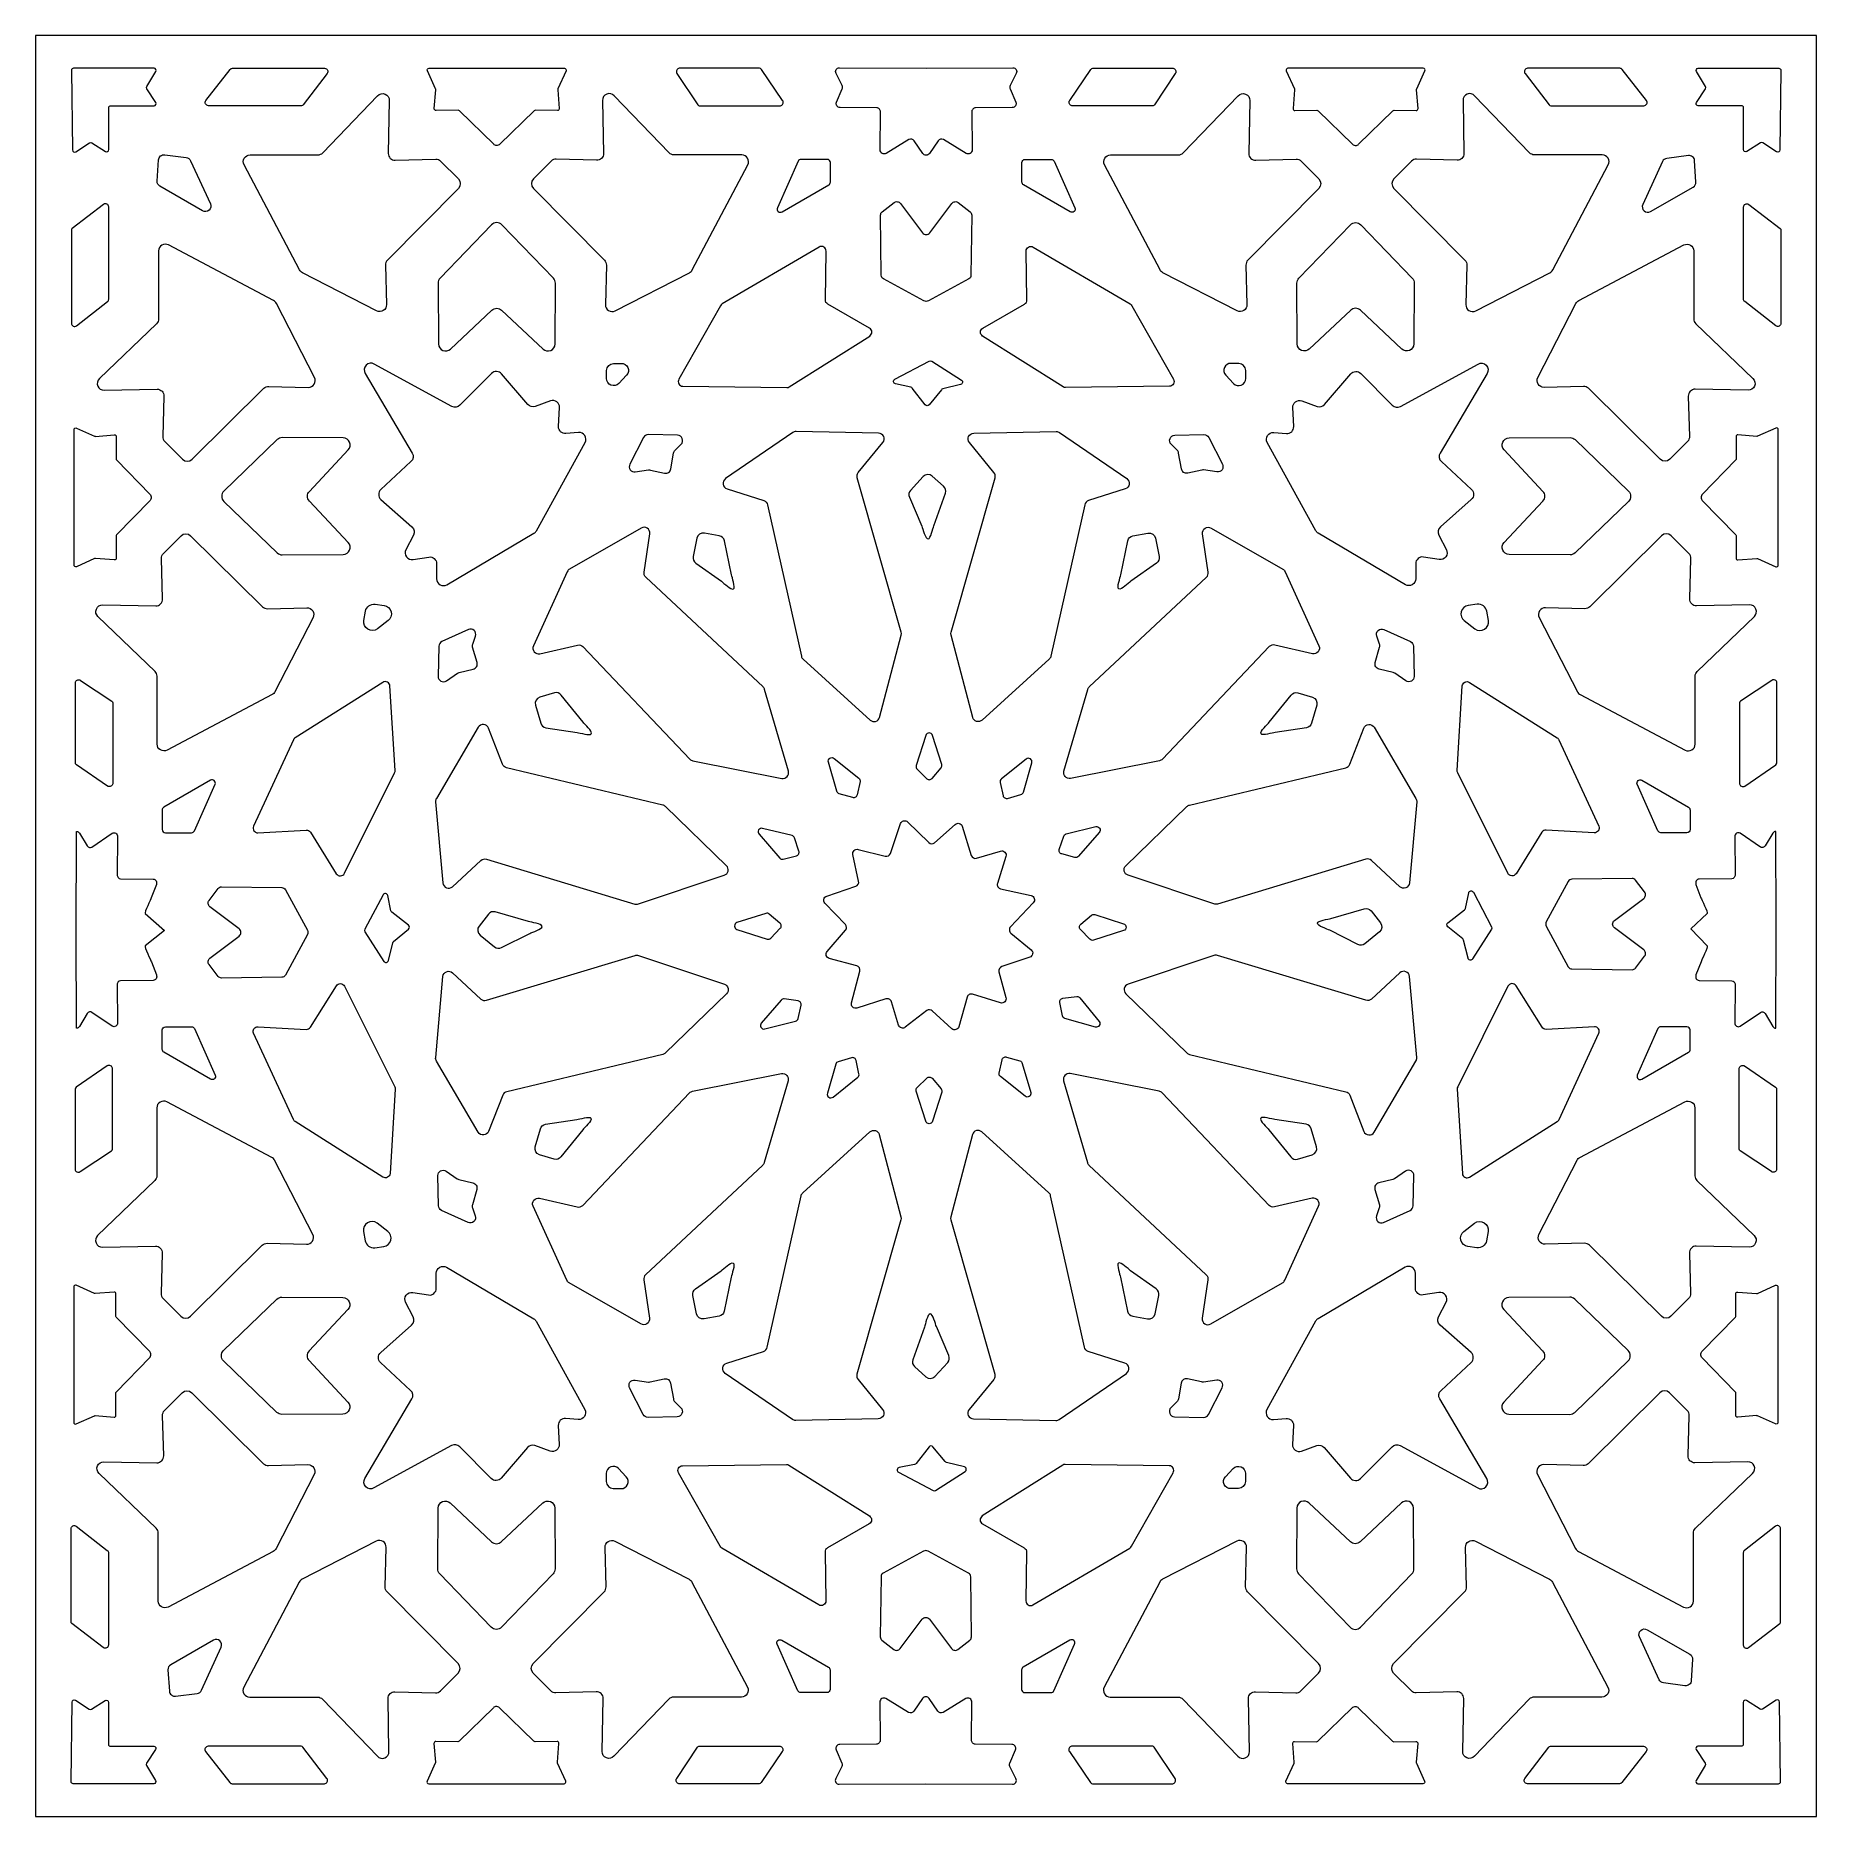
# Model space of a CAD drawing. Header units: millimetres. Extents: x -250 to 250, y -250 to 250.
import ezdxf

# ---------------------------------------------------------------- set-up
doc = ezdxf.new("R2010")
doc.units = ezdxf.units.MM
doc.header["$MEASUREMENT"] = 0
doc.layers.add('layer 1', color=7, linetype='Continuous')

msp = doc.modelspace()

# ---------------------------------------------------------------- linework, layer by layer
at = {"layer": 'layer 1', "color": 250, "lineweight": 9}
for points, knots in [([(-250, 250), (-250, 250), (250, 250), (250, 250), (250, 250), (250, -250), (250, -250), (250, -250), (-250, -250), (-250, -250), (-250, -250), (-250, 250), (-250, 250)], [0, 0, 0, 0, 0.25, 0.25, 0.25, 0.5, 0.5, 0.5, 0.75, 0.75, 0.75, 1, 1, 1, 1]), ([(-239.3451, 240.8141), (-239.3451, 240.8141), (-216.7503, 240.8141), (-216.7503, 240.8141), (-216.5271, 240.8141), (-216.3355, 240.7017), (-216.2266, 240.5068), (-216.1177, 240.312), (-216.1223, 240.0899), (-216.2392, 239.8998), (-216.2392, 239.8998), (-218.8103, 235.7189), (-218.8103, 235.7189), (-218.9364, 235.5139), (-218.9313, 235.269), (-218.7968, 235.0694), (-218.7968, 235.0694), (-216.2341, 231.2651), (-216.2341, 231.2651), (-216.107, 231.0763), (-216.0951, 230.849), (-216.202, 230.6481), (-216.3089, 230.4471), (-216.5041, 230.3299), (-216.7317, 230.3299), (-216.7317, 230.3299), (-228.8684, 230.3299), (-228.8684, 230.3299), (-229.1989, 230.3299), (-229.4684, 230.0604), (-229.4684, 229.7299), (-229.4684, 229.7299), (-229.4684, 217.9932), (-229.4684, 217.9932), (-229.4684, 217.7696), (-229.5812, 217.5778), (-229.7766, 217.469), (-229.9719, 217.3602), (-230.1944, 217.3655), (-230.3845, 217.4833), (-230.3845, 217.4833), (-234.2091, 219.854), (-234.2091, 219.854), (-234.4084, 219.9776), (-234.6452, 219.977), (-234.8439, 219.8524), (-234.8439, 219.8524), (-238.7495, 217.4038), (-238.7495, 217.4038), (-238.9383, 217.2854), (-239.1598, 217.2787), (-239.3554, 217.3854), (-239.5511, 217.4921), (-239.6654, 217.6819), (-239.6682, 217.9047), (-239.6682, 217.9047), (-239.9451, 240.2067), (-239.9451, 240.2067), (-239.9472, 240.3732), (-239.889, 240.5172), (-239.772, 240.6357), (-239.655, 240.7542), (-239.5116, 240.8141), (-239.3451, 240.8141)], [0, 0, 0, 0, 0.04761905, 0.04761905, 0.04761905, 0.0952381, 0.0952381, 0.0952381, 0.14285714, 0.14285714, 0.14285714, 0.19047619, 0.19047619, 0.19047619, 0.23809524, 0.23809524, 0.23809524, 0.28571429, 0.28571429, 0.28571429, 0.33333333, 0.33333333, 0.33333333, 0.38095238, 0.38095238, 0.38095238, 0.42857143, 0.42857143, 0.42857143, 0.47619048, 0.47619048, 0.47619048, 0.52380952, 0.52380952, 0.52380952, 0.57142857, 0.57142857, 0.57142857, 0.61904762, 0.61904762, 0.61904762, 0.66666667, 0.66666667, 0.66666667, 0.71428571, 0.71428571, 0.71428571, 0.76190476, 0.76190476, 0.76190476, 0.80952381, 0.80952381, 0.80952381, 0.85714286, 0.85714286, 0.85714286, 0.9047619, 0.9047619, 0.9047619, 0.95238095, 0.95238095, 0.95238095, 1, 1, 1, 1]), ([(-201.4913, 230.3299), (-201.4913, 230.3299), (-175.3244, 230.3299), (-175.3244, 230.3299), (-175.1311, 230.3299), (-174.9648, 230.4122), (-174.8475, 230.5658), (-174.8475, 230.5658), (-168.1279, 239.368), (-168.1279, 239.368), (-167.9151, 239.6468), (-167.881, 239.9988), (-168.0366, 240.3132), (-168.1921, 240.6275), (-168.4925, 240.8141), (-168.8432, 240.8141), (-168.8432, 240.8141), (-194.6974, 240.8141), (-194.6974, 240.8141), (-194.9836, 240.8141), (-195.23, 240.6941), (-195.4063, 240.4687), (-195.4063, 240.4687), (-202.2002, 231.7845), (-202.2002, 231.7845), (-202.4175, 231.5068), (-202.4548, 231.1527), (-202.3004, 230.8357), (-202.1459, 230.5187), (-201.8439, 230.3299), (-201.4913, 230.3299)], [0, 0, 0, 0, 0.1, 0.1, 0.1, 0.2, 0.2, 0.2, 0.3, 0.3, 0.3, 0.4, 0.4, 0.4, 0.5, 0.5, 0.5, 0.6, 0.6, 0.6, 0.7, 0.7, 0.7, 0.8, 0.8, 0.8, 0.9, 0.9, 0.9, 1, 1, 1, 1]), ([(-120.5721, 219.1738), (-120.3828, 219.094), (-119.8207, 219.3399), (-119.6736, 219.4833), (-119.6736, 219.4833), (-110.0208, 228.8962), (-110.0208, 228.8962), (-109.9226, 228.9919), (-109.8041, 229.0395), (-109.667, 229.0382), (-109.667, 229.0382), (-103.4735, 228.9793), (-103.4735, 228.9793), (-103.3282, 228.9779), (-103.2026, 229.0317), (-103.1033, 229.1379), (-103.0041, 229.2441), (-102.9589, 229.3731), (-102.9702, 229.518), (-102.9702, 229.518), (-103.381, 234.8), (-103.381, 234.8), (-103.3878, 234.8874), (-103.3745, 234.9638), (-103.3386, 235.0438), (-103.3386, 235.0438), (-101.062, 240.1091), (-101.062, 240.1091), (-100.9904, 240.2685), (-101.0033, 240.439), (-101.0982, 240.5857), (-101.1931, 240.7324), (-101.3433, 240.8141), (-101.518, 240.8141), (-101.518, 240.8141), (-120.0227, 240.8141), (-120.0227, 240.8141), (-120.6154, 240.8141), (-120.43, 240.8141), (-121.0227, 240.8141), (-121.0227, 240.8141), (-139.5274, 240.8141), (-139.5274, 240.8141), (-139.7021, 240.8141), (-139.8523, 240.7324), (-139.9472, 240.5857), (-140.0421, 240.439), (-140.055, 240.2685), (-139.9834, 240.1091), (-139.9834, 240.1091), (-137.7068, 235.0438), (-137.7068, 235.0438), (-137.6709, 234.9638), (-137.6576, 234.8874), (-137.6644, 234.8), (-137.6644, 234.8), (-138.0752, 229.518), (-138.0752, 229.518), (-138.0865, 229.3731), (-138.0413, 229.2441), (-137.9421, 229.1379), (-137.8428, 229.0317), (-137.7172, 228.9779), (-137.5719, 228.9793), (-137.5719, 228.9793), (-131.3784, 229.0382), (-131.3784, 229.0382), (-131.2413, 229.0395), (-131.1228, 228.9919), (-131.0246, 228.8962), (-131.0246, 228.8962), (-121.3718, 219.4833), (-121.3718, 219.4833), (-121.2247, 219.34), (-120.7614, 219.094), (-120.5721, 219.1738)], [0, 0, 0, 0, 0.04, 0.04, 0.04, 0.08, 0.08, 0.08, 0.12, 0.12, 0.12, 0.16, 0.16, 0.16, 0.2, 0.2, 0.2, 0.24, 0.24, 0.24, 0.28, 0.28, 0.28, 0.32, 0.32, 0.32, 0.36, 0.36, 0.36, 0.4, 0.4, 0.4, 0.44, 0.44, 0.44, 0.48, 0.48, 0.48, 0.52, 0.52, 0.52, 0.56, 0.56, 0.56, 0.6, 0.6, 0.6, 0.64, 0.64, 0.64, 0.68, 0.68, 0.68, 0.72, 0.72, 0.72, 0.76, 0.76, 0.76, 0.8, 0.8, 0.8, 0.84, 0.84, 0.84, 0.88, 0.88, 0.88, 0.92, 0.92, 0.92, 0.96, 0.96, 0.96, 1, 1, 1, 1]), ([(-40.876, 230.3299), (-40.876, 230.3299), (-63.6551, 230.3299), (-63.6551, 230.3299), (-63.8234, 230.3299), (-63.9682, 230.4122), (-64.0703, 230.5658), (-64.0703, 230.5658), (-69.9199, 239.368), (-69.9199, 239.368), (-70.1052, 239.6468), (-70.1348, 239.9988), (-69.9994, 240.3132), (-69.864, 240.6275), (-69.6025, 240.8141), (-69.2972, 240.8141), (-69.2972, 240.8141), (-46.7903, 240.8141), (-46.7903, 240.8141), (-46.5411, 240.8141), (-46.3266, 240.6941), (-46.1732, 240.4687), (-46.1732, 240.4687), (-40.2588, 231.7845), (-40.2588, 231.7845), (-40.0697, 231.5068), (-40.0372, 231.1527), (-40.1716, 230.8357), (-40.3061, 230.5187), (-40.569, 230.3299), (-40.876, 230.3299)], [0, 0, 0, 0, 0.1, 0.1, 0.1, 0.2, 0.2, 0.2, 0.3, 0.3, 0.3, 0.4, 0.4, 0.4, 0.5, 0.5, 0.5, 0.6, 0.6, 0.6, 0.7, 0.7, 0.7, 0.8, 0.8, 0.8, 0.9, 0.9, 0.9, 1, 1, 1, 1]), ([(0.0431, 216.3915), (0.4199, 216.3915), (0.744, 216.5636), (0.9551, 216.8757), (0.9551, 216.8757), (3.3945, 220.4824), (3.3945, 220.4824), (3.723, 220.9681), (4.3729, 221.1112), (4.875, 220.8085), (4.875, 220.8085), (11.285, 216.9436), (11.285, 216.9436), (11.6361, 216.7319), (12.0441, 216.7272), (12.4001, 216.9307), (12.756, 217.1343), (12.9588, 217.4884), (12.9544, 217.8984), (12.9544, 217.8984), (12.8383, 228.5875), (12.8383, 228.5875), (12.835, 228.8913), (12.9407, 229.1539), (13.1536, 229.3708), (13.3664, 229.5876), (13.6271, 229.6981), (13.9309, 229.7004), (13.9309, 229.7004), (24.2044, 229.7785), (24.2044, 229.7785), (24.5841, 229.7814), (24.9092, 229.9588), (25.1171, 230.2764), (25.3251, 230.5941), (25.3577, 230.963), (25.2085, 231.3121), (25.2085, 231.3121), (23.6167, 235.0377), (23.6167, 235.0377), (23.4852, 235.3455), (23.4946, 235.6629), (23.6442, 235.9624), (23.6442, 235.9624), (25.3538, 239.3837), (25.3538, 239.3837), (25.5299, 239.7361), (25.5118, 240.1235), (25.3035, 240.4579), (25.0952, 240.7923), (24.7555, 240.9794), (24.3616, 240.9768), (24.3616, 240.9768), (0.0431, 240.8141), (0.0431, 240.8141), (0.0431, 240.8141), (-24.2754, 240.9768), (-24.2754, 240.9768), (-24.6693, 240.9794), (-25.009, 240.7923), (-25.2173, 240.4579), (-25.4256, 240.1235), (-25.4437, 239.7361), (-25.2676, 239.3837), (-25.2676, 239.3837), (-23.558, 235.9624), (-23.558, 235.9624), (-23.4084, 235.6629), (-23.399, 235.3455), (-23.5305, 235.0377), (-23.5305, 235.0377), (-25.1223, 231.3121), (-25.1223, 231.3121), (-25.2715, 230.963), (-25.2389, 230.5941), (-25.0309, 230.2764), (-24.823, 229.9588), (-24.4979, 229.7814), (-24.1182, 229.7785), (-24.1182, 229.7785), (-13.8447, 229.7004), (-13.8447, 229.7004), (-13.5409, 229.6981), (-13.2802, 229.5876), (-13.0674, 229.3708), (-12.8545, 229.1539), (-12.7488, 228.8913), (-12.7521, 228.5875), (-12.7521, 228.5875), (-12.8682, 217.8984), (-12.8682, 217.8984), (-12.8726, 217.4884), (-12.6698, 217.1343), (-12.3139, 216.9307), (-11.9579, 216.7272), (-11.5499, 216.7319), (-11.1988, 216.9436), (-11.1988, 216.9436), (-4.7888, 220.8085), (-4.7888, 220.8085), (-4.2867, 221.1112), (-3.6368, 220.9681), (-3.3083, 220.4824), (-3.3083, 220.4824), (-0.8689, 216.8757), (-0.8689, 216.8757), (-0.6578, 216.5636), (-0.3337, 216.3915), (0.0431, 216.3915)], [0, 0, 0, 0, 0.02777778, 0.02777778, 0.02777778, 0.05555556, 0.05555556, 0.05555556, 0.08333333, 0.08333333, 0.08333333, 0.11111111, 0.11111111, 0.11111111, 0.13888889, 0.13888889, 0.13888889, 0.16666667, 0.16666667, 0.16666667, 0.19444444, 0.19444444, 0.19444444, 0.22222222, 0.22222222, 0.22222222, 0.25, 0.25, 0.25, 0.27777778, 0.27777778, 0.27777778, 0.30555556, 0.30555556, 0.30555556, 0.33333333, 0.33333333, 0.33333333, 0.36111111, 0.36111111, 0.36111111, 0.38888889, 0.38888889, 0.38888889, 0.41666667, 0.41666667, 0.41666667, 0.44444444, 0.44444444, 0.44444444, 0.47222222, 0.47222222, 0.47222222, 0.5, 0.5, 0.5, 0.52777778, 0.52777778, 0.52777778, 0.55555556, 0.55555556, 0.55555556, 0.58333333, 0.58333333, 0.58333333, 0.61111111, 0.61111111, 0.61111111, 0.63888889, 0.63888889, 0.63888889, 0.66666667, 0.66666667, 0.66666667, 0.69444444, 0.69444444, 0.69444444, 0.72222222, 0.72222222, 0.72222222, 0.75, 0.75, 0.75, 0.77777778, 0.77777778, 0.77777778, 0.80555556, 0.80555556, 0.80555556, 0.83333333, 0.83333333, 0.83333333, 0.86111111, 0.86111111, 0.86111111, 0.88888889, 0.88888889, 0.88888889, 0.91666667, 0.91666667, 0.91666667, 0.94444444, 0.94444444, 0.94444444, 0.97222222, 0.97222222, 0.97222222, 1, 1, 1, 1]), ([(40.9622, 230.3299), (40.9622, 230.3299), (63.7413, 230.3299), (63.7413, 230.3299), (63.9096, 230.3299), (64.0544, 230.4122), (64.1565, 230.5658), (64.1565, 230.5658), (70.0061, 239.368), (70.0061, 239.368), (70.1914, 239.6468), (70.221, 239.9988), (70.0856, 240.3132), (69.9502, 240.6275), (69.6887, 240.8141), (69.3834, 240.8141), (69.3834, 240.8141), (46.8765, 240.8141), (46.8765, 240.8141), (46.6273, 240.8141), (46.4128, 240.6941), (46.2594, 240.4687), (46.2594, 240.4687), (40.345, 231.7845), (40.345, 231.7845), (40.1559, 231.5068), (40.1234, 231.1527), (40.2578, 230.8357), (40.3923, 230.5187), (40.6552, 230.3299), (40.9622, 230.3299)], [0, 0, 0, 0, 0.1, 0.1, 0.1, 0.2, 0.2, 0.2, 0.3, 0.3, 0.3, 0.4, 0.4, 0.4, 0.5, 0.5, 0.5, 0.6, 0.6, 0.6, 0.7, 0.7, 0.7, 0.8, 0.8, 0.8, 0.9, 0.9, 0.9, 1, 1, 1, 1]), ([(120.6583, 219.1738), (120.469, 219.094), (119.9069, 219.3399), (119.7598, 219.4833), (119.7598, 219.4833), (110.107, 228.8962), (110.107, 228.8962), (110.0088, 228.9919), (109.8903, 229.0395), (109.7532, 229.0382), (109.7532, 229.0382), (103.5597, 228.9793), (103.5597, 228.9793), (103.4144, 228.9779), (103.2888, 229.0317), (103.1895, 229.1379), (103.0903, 229.2441), (103.0451, 229.3731), (103.0564, 229.518), (103.0564, 229.518), (103.4672, 234.8), (103.4672, 234.8), (103.474, 234.8874), (103.4607, 234.9638), (103.4248, 235.0438), (103.4248, 235.0438), (101.1482, 240.1091), (101.1482, 240.1091), (101.0766, 240.2685), (101.0895, 240.439), (101.1844, 240.5857), (101.2793, 240.7324), (101.4295, 240.8141), (101.6042, 240.8141), (101.6042, 240.8141), (120.1089, 240.8141), (120.1089, 240.8141), (120.7016, 240.8141), (120.5162, 240.8141), (121.1089, 240.8141), (121.1089, 240.8141), (139.6136, 240.8141), (139.6136, 240.8141), (139.7883, 240.8141), (139.9385, 240.7324), (140.0334, 240.5857), (140.1283, 240.439), (140.1412, 240.2685), (140.0696, 240.1091), (140.0696, 240.1091), (137.793, 235.0438), (137.793, 235.0438), (137.7571, 234.9638), (137.7438, 234.8874), (137.7506, 234.8), (137.7506, 234.8), (138.1614, 229.518), (138.1614, 229.518), (138.1727, 229.3731), (138.1275, 229.2441), (138.0283, 229.1379), (137.929, 229.0317), (137.8034, 228.9779), (137.6581, 228.9793), (137.6581, 228.9793), (131.4646, 229.0382), (131.4646, 229.0382), (131.3275, 229.0395), (131.209, 228.9919), (131.1108, 228.8962), (131.1108, 228.8962), (121.458, 219.4833), (121.458, 219.4833), (121.3109, 219.34), (120.8476, 219.094), (120.6583, 219.1738)], [0, 0, 0, 0, 0.04, 0.04, 0.04, 0.08, 0.08, 0.08, 0.12, 0.12, 0.12, 0.16, 0.16, 0.16, 0.2, 0.2, 0.2, 0.24, 0.24, 0.24, 0.28, 0.28, 0.28, 0.32, 0.32, 0.32, 0.36, 0.36, 0.36, 0.4, 0.4, 0.4, 0.44, 0.44, 0.44, 0.48, 0.48, 0.48, 0.52, 0.52, 0.52, 0.56, 0.56, 0.56, 0.6, 0.6, 0.6, 0.64, 0.64, 0.64, 0.68, 0.68, 0.68, 0.72, 0.72, 0.72, 0.76, 0.76, 0.76, 0.8, 0.8, 0.8, 0.84, 0.84, 0.84, 0.88, 0.88, 0.88, 0.92, 0.92, 0.92, 0.96, 0.96, 0.96, 1, 1, 1, 1]), ([(201.5775, 230.3299), (201.5775, 230.3299), (175.4106, 230.3299), (175.4106, 230.3299), (175.2173, 230.3299), (175.051, 230.4122), (174.9337, 230.5658), (174.9337, 230.5658), (168.2141, 239.368), (168.2141, 239.368), (168.0013, 239.6468), (167.9672, 239.9988), (168.1228, 240.3132), (168.2783, 240.6275), (168.5787, 240.8141), (168.9294, 240.8141), (168.9294, 240.8141), (194.7836, 240.8141), (194.7836, 240.8141), (195.0698, 240.8141), (195.3162, 240.6941), (195.4925, 240.4687), (195.4925, 240.4687), (202.2864, 231.7845), (202.2864, 231.7845), (202.5037, 231.5068), (202.541, 231.1527), (202.3866, 230.8357), (202.2321, 230.5187), (201.9301, 230.3299), (201.5775, 230.3299)], [0, 0, 0, 0, 0.1, 0.1, 0.1, 0.2, 0.2, 0.2, 0.3, 0.3, 0.3, 0.4, 0.4, 0.4, 0.5, 0.5, 0.5, 0.6, 0.6, 0.6, 0.7, 0.7, 0.7, 0.8, 0.8, 0.8, 0.9, 0.9, 0.9, 1, 1, 1, 1]), ([(239.4313, 240.8141), (239.4313, 240.8141), (216.8365, 240.8141), (216.8365, 240.8141), (216.6133, 240.8141), (216.4217, 240.7017), (216.3128, 240.5068), (216.2039, 240.312), (216.2085, 240.0899), (216.3254, 239.8998), (216.3254, 239.8998), (218.8965, 235.7189), (218.8965, 235.7189), (219.0226, 235.5139), (219.0175, 235.269), (218.883, 235.0694), (218.883, 235.0694), (216.3203, 231.2651), (216.3203, 231.2651), (216.1932, 231.0763), (216.1813, 230.849), (216.2882, 230.6481), (216.3951, 230.4471), (216.5903, 230.3299), (216.8179, 230.3299), (216.8179, 230.3299), (228.9546, 230.3299), (228.9546, 230.3299), (229.2851, 230.3299), (229.5546, 230.0604), (229.5546, 229.7299), (229.5546, 229.7299), (229.5546, 217.9932), (229.5546, 217.9932), (229.5546, 217.7696), (229.6674, 217.5778), (229.8628, 217.469), (230.0581, 217.3602), (230.2806, 217.3655), (230.4707, 217.4833), (230.4707, 217.4833), (234.2953, 219.854), (234.2953, 219.854), (234.4946, 219.9776), (234.7314, 219.977), (234.9301, 219.8524), (234.9301, 219.8524), (238.8357, 217.4038), (238.8357, 217.4038), (239.0245, 217.2854), (239.246, 217.2787), (239.4416, 217.3854), (239.6373, 217.4921), (239.7516, 217.6819), (239.7544, 217.9047), (239.7544, 217.9047), (240.0313, 240.2067), (240.0313, 240.2067), (240.0334, 240.3732), (239.9752, 240.5172), (239.8582, 240.6357), (239.7412, 240.7542), (239.5978, 240.8141), (239.4313, 240.8141)], [0, 0, 0, 0, 0.04761905, 0.04761905, 0.04761905, 0.0952381, 0.0952381, 0.0952381, 0.14285714, 0.14285714, 0.14285714, 0.19047619, 0.19047619, 0.19047619, 0.23809524, 0.23809524, 0.23809524, 0.28571429, 0.28571429, 0.28571429, 0.33333333, 0.33333333, 0.33333333, 0.38095238, 0.38095238, 0.38095238, 0.42857143, 0.42857143, 0.42857143, 0.47619048, 0.47619048, 0.47619048, 0.52380952, 0.52380952, 0.52380952, 0.57142857, 0.57142857, 0.57142857, 0.61904762, 0.61904762, 0.61904762, 0.66666667, 0.66666667, 0.66666667, 0.71428571, 0.71428571, 0.71428571, 0.76190476, 0.76190476, 0.76190476, 0.80952381, 0.80952381, 0.80952381, 0.85714286, 0.85714286, 0.85714286, 0.9047619, 0.9047619, 0.9047619, 0.95238095, 0.95238095, 0.95238095, 1, 1, 1, 1]), ([(-191.4689, 213.7326), (-191.4689, 213.7326), (-175.8906, 184.2409), (-175.8906, 184.2409), (-175.7007, 183.8814), (-175.4404, 183.624), (-175.0787, 183.4382), (-175.0787, 183.4382), (-154.2535, 172.7411), (-154.2535, 172.7411), (-153.6397, 172.4258), (-152.9582, 172.4554), (-152.374, 172.8227), (-151.7899, 173.19), (-151.4679, 173.7913), (-151.486, 174.4811), (-151.486, 174.4811), (-151.7773, 185.5481), (-151.7773, 185.5481), (-151.7914, 186.0847), (-151.6068, 186.5517), (-151.2295, 186.9335), (-151.2295, 186.9335), (-131.2978, 207.1067), (-131.2978, 207.1067), (-130.5651, 207.8482), (-130.5687, 209.0484), (-131.3058, 209.7856), (-131.3058, 209.7856), (-136.2709, 214.7507), (-136.2709, 214.7507), (-136.6541, 215.1339), (-137.126, 215.3217), (-137.6677, 215.3065), (-137.6677, 215.3065), (-149.0155, 214.9883), (-149.0155, 214.9883), (-149.554, 214.9732), (-150.023, 215.1585), (-150.4057, 215.5375), (-150.7884, 215.9166), (-150.9783, 216.3837), (-150.9684, 216.9223), (-150.9684, 216.9223), (-150.6966, 231.7808), (-150.6966, 231.7808), (-150.682, 232.5783), (-151.1336, 233.267), (-151.8708, 233.5716), (-152.608, 233.8761), (-153.4139, 233.707), (-153.9665, 233.1317), (-153.9665, 233.1317), (-169.3617, 217.1038), (-169.3617, 217.1038), (-169.7335, 216.7168), (-170.1953, 216.52), (-170.732, 216.52), (-170.732, 216.52), (-189.7889, 216.52), (-189.7889, 216.52), (-190.474, 216.52), (-191.0625, 216.1876), (-191.4162, 215.6008), (-191.7698, 215.014), (-191.7889, 214.3384), (-191.4689, 213.7326)], [0, 0, 0, 0, 0.04545455, 0.04545455, 0.04545455, 0.09090909, 0.09090909, 0.09090909, 0.13636364, 0.13636364, 0.13636364, 0.18181818, 0.18181818, 0.18181818, 0.22727273, 0.22727273, 0.22727273, 0.27272727, 0.27272727, 0.27272727, 0.31818182, 0.31818182, 0.31818182, 0.36363636, 0.36363636, 0.36363636, 0.40909091, 0.40909091, 0.40909091, 0.45454545, 0.45454545, 0.45454545, 0.5, 0.5, 0.5, 0.54545455, 0.54545455, 0.54545455, 0.59090909, 0.59090909, 0.59090909, 0.63636364, 0.63636364, 0.63636364, 0.68181818, 0.68181818, 0.68181818, 0.72727273, 0.72727273, 0.72727273, 0.77272727, 0.77272727, 0.77272727, 0.81818182, 0.81818182, 0.81818182, 0.86363636, 0.86363636, 0.86363636, 0.90909091, 0.90909091, 0.90909091, 0.95454545, 0.95454545, 0.95454545, 1, 1, 1, 1]), ([(-50.0506, 213.7326), (-50.0506, 213.7326), (-65.6289, 184.2409), (-65.6289, 184.2409), (-65.8188, 183.8814), (-66.0791, 183.624), (-66.4408, 183.4382), (-66.4408, 183.4382), (-87.266, 172.7411), (-87.266, 172.7411), (-87.8798, 172.4258), (-88.5613, 172.4554), (-89.1455, 172.8227), (-89.7296, 173.19), (-90.0516, 173.7913), (-90.0335, 174.4811), (-90.0335, 174.4811), (-89.7422, 185.5481), (-89.7422, 185.5481), (-89.7281, 186.0847), (-89.9127, 186.5517), (-90.29, 186.9335), (-90.29, 186.9335), (-110.2217, 207.1067), (-110.2217, 207.1067), (-110.9544, 207.8482), (-110.9508, 209.0484), (-110.2137, 209.7856), (-110.2137, 209.7856), (-105.2486, 214.7507), (-105.2486, 214.7507), (-104.8654, 215.1339), (-104.3935, 215.3217), (-103.8518, 215.3065), (-103.8518, 215.3065), (-92.504, 214.9883), (-92.504, 214.9883), (-91.9655, 214.9732), (-91.4965, 215.1585), (-91.1138, 215.5375), (-90.7311, 215.9166), (-90.5412, 216.3837), (-90.5511, 216.9223), (-90.5511, 216.9223), (-90.8229, 231.7808), (-90.8229, 231.7808), (-90.8375, 232.5783), (-90.3859, 233.267), (-89.6487, 233.5716), (-88.9115, 233.8761), (-88.1056, 233.707), (-87.553, 233.1317), (-87.553, 233.1317), (-72.1578, 217.1038), (-72.1578, 217.1038), (-71.786, 216.7168), (-71.3242, 216.52), (-70.7875, 216.52), (-70.7875, 216.52), (-51.7306, 216.52), (-51.7306, 216.52), (-51.0455, 216.52), (-50.457, 216.1876), (-50.1033, 215.6008), (-49.7497, 215.014), (-49.7306, 214.3384), (-50.0506, 213.7326)], [0, 0, 0, 0, 0.04545455, 0.04545455, 0.04545455, 0.09090909, 0.09090909, 0.09090909, 0.13636364, 0.13636364, 0.13636364, 0.18181818, 0.18181818, 0.18181818, 0.22727273, 0.22727273, 0.22727273, 0.27272727, 0.27272727, 0.27272727, 0.31818182, 0.31818182, 0.31818182, 0.36363636, 0.36363636, 0.36363636, 0.40909091, 0.40909091, 0.40909091, 0.45454545, 0.45454545, 0.45454545, 0.5, 0.5, 0.5, 0.54545455, 0.54545455, 0.54545455, 0.59090909, 0.59090909, 0.59090909, 0.63636364, 0.63636364, 0.63636364, 0.68181818, 0.68181818, 0.68181818, 0.72727273, 0.72727273, 0.72727273, 0.77272727, 0.77272727, 0.77272727, 0.81818182, 0.81818182, 0.81818182, 0.86363636, 0.86363636, 0.86363636, 0.90909091, 0.90909091, 0.90909091, 0.95454545, 0.95454545, 0.95454545, 1, 1, 1, 1]), ([(50.1368, 213.7326), (50.1368, 213.7326), (65.7151, 184.2409), (65.7151, 184.2409), (65.905, 183.8814), (66.1653, 183.624), (66.527, 183.4382), (66.527, 183.4382), (87.3522, 172.7411), (87.3522, 172.7411), (87.966, 172.4258), (88.6475, 172.4554), (89.2317, 172.8227), (89.8158, 173.19), (90.1378, 173.7913), (90.1197, 174.4811), (90.1197, 174.4811), (89.8284, 185.5481), (89.8284, 185.5481), (89.8143, 186.0847), (89.9989, 186.5517), (90.3762, 186.9335), (90.3762, 186.9335), (110.3079, 207.1067), (110.3079, 207.1067), (111.0406, 207.8482), (111.037, 209.0484), (110.2999, 209.7856), (110.2999, 209.7856), (105.3348, 214.7507), (105.3348, 214.7507), (104.9516, 215.1339), (104.4797, 215.3217), (103.938, 215.3065), (103.938, 215.3065), (92.5902, 214.9883), (92.5902, 214.9883), (92.0517, 214.9732), (91.5827, 215.1585), (91.2, 215.5375), (90.8173, 215.9166), (90.6274, 216.3837), (90.6373, 216.9223), (90.6373, 216.9223), (90.9091, 231.7808), (90.9091, 231.7808), (90.9237, 232.5783), (90.4721, 233.267), (89.7349, 233.5716), (88.9977, 233.8761), (88.1918, 233.707), (87.6392, 233.1317), (87.6392, 233.1317), (72.244, 217.1038), (72.244, 217.1038), (71.8722, 216.7168), (71.4104, 216.52), (70.8737, 216.52), (70.8737, 216.52), (51.8168, 216.52), (51.8168, 216.52), (51.1317, 216.52), (50.5432, 216.1876), (50.1895, 215.6008), (49.8359, 215.014), (49.8168, 214.3384), (50.1368, 213.7326)], [0, 0, 0, 0, 0.04545455, 0.04545455, 0.04545455, 0.09090909, 0.09090909, 0.09090909, 0.13636364, 0.13636364, 0.13636364, 0.18181818, 0.18181818, 0.18181818, 0.22727273, 0.22727273, 0.22727273, 0.27272727, 0.27272727, 0.27272727, 0.31818182, 0.31818182, 0.31818182, 0.36363636, 0.36363636, 0.36363636, 0.40909091, 0.40909091, 0.40909091, 0.45454545, 0.45454545, 0.45454545, 0.5, 0.5, 0.5, 0.54545455, 0.54545455, 0.54545455, 0.59090909, 0.59090909, 0.59090909, 0.63636364, 0.63636364, 0.63636364, 0.68181818, 0.68181818, 0.68181818, 0.72727273, 0.72727273, 0.72727273, 0.77272727, 0.77272727, 0.77272727, 0.81818182, 0.81818182, 0.81818182, 0.86363636, 0.86363636, 0.86363636, 0.90909091, 0.90909091, 0.90909091, 0.95454545, 0.95454545, 0.95454545, 1, 1, 1, 1]), ([(191.5551, 213.7326), (191.5551, 213.7326), (175.9768, 184.2409), (175.9768, 184.2409), (175.7869, 183.8814), (175.5266, 183.624), (175.1649, 183.4382), (175.1649, 183.4382), (154.3397, 172.7411), (154.3397, 172.7411), (153.7259, 172.4258), (153.0444, 172.4554), (152.4602, 172.8227), (151.8761, 173.19), (151.5541, 173.7913), (151.5722, 174.4811), (151.5722, 174.4811), (151.8635, 185.5481), (151.8635, 185.5481), (151.8776, 186.0847), (151.693, 186.5517), (151.3157, 186.9335), (151.3157, 186.9335), (131.384, 207.1067), (131.384, 207.1067), (130.6513, 207.8482), (130.6549, 209.0484), (131.392, 209.7856), (131.392, 209.7856), (136.3571, 214.7507), (136.3571, 214.7507), (136.7403, 215.1339), (137.2122, 215.3217), (137.7539, 215.3065), (137.7539, 215.3065), (149.1017, 214.9883), (149.1017, 214.9883), (149.6402, 214.9732), (150.1092, 215.1585), (150.4919, 215.5375), (150.8746, 215.9166), (151.0645, 216.3837), (151.0546, 216.9223), (151.0546, 216.9223), (150.7828, 231.7808), (150.7828, 231.7808), (150.7682, 232.5783), (151.2198, 233.267), (151.957, 233.5716), (152.6942, 233.8761), (153.5001, 233.707), (154.0527, 233.1317), (154.0527, 233.1317), (169.4479, 217.1038), (169.4479, 217.1038), (169.8197, 216.7168), (170.2815, 216.52), (170.8182, 216.52), (170.8182, 216.52), (189.8751, 216.52), (189.8751, 216.52), (190.5602, 216.52), (191.1487, 216.1876), (191.5024, 215.6008), (191.856, 215.014), (191.8751, 214.3384), (191.5551, 213.7326)], [0, 0, 0, 0, 0.04545455, 0.04545455, 0.04545455, 0.09090909, 0.09090909, 0.09090909, 0.13636364, 0.13636364, 0.13636364, 0.18181818, 0.18181818, 0.18181818, 0.22727273, 0.22727273, 0.22727273, 0.27272727, 0.27272727, 0.27272727, 0.31818182, 0.31818182, 0.31818182, 0.36363636, 0.36363636, 0.36363636, 0.40909091, 0.40909091, 0.40909091, 0.45454545, 0.45454545, 0.45454545, 0.5, 0.5, 0.5, 0.54545455, 0.54545455, 0.54545455, 0.59090909, 0.59090909, 0.59090909, 0.63636364, 0.63636364, 0.63636364, 0.68181818, 0.68181818, 0.68181818, 0.72727273, 0.72727273, 0.72727273, 0.77272727, 0.77272727, 0.77272727, 0.81818182, 0.81818182, 0.81818182, 0.86363636, 0.86363636, 0.86363636, 0.90909091, 0.90909091, 0.90909091, 0.95454545, 0.95454545, 0.95454545, 1, 1, 1, 1]), ([(-215.0962, 207.7003), (-215.0962, 207.7003), (-203.1357, 200.801), (-203.1357, 200.801), (-202.5383, 200.4563), (-201.817, 200.5345), (-201.3073, 200.9992), (-200.7975, 201.464), (-200.6533, 202.1749), (-200.9414, 202.8017), (-200.9414, 202.8017), (-206.4829, 214.8521), (-206.4829, 214.8521), (-206.7131, 215.3529), (-207.1486, 215.6741), (-207.6951, 215.7459), (-207.6951, 215.7459), (-213.7375, 216.5412), (-213.7375, 216.5412), (-214.1813, 216.5996), (-214.585, 216.484), (-214.9307, 216.1997), (-215.2764, 215.9153), (-215.4676, 215.5414), (-215.4959, 215.0948), (-215.4959, 215.0948), (-215.8728, 209.1486), (-215.8728, 209.1486), (-215.9111, 208.5429), (-215.6219, 208.0036), (-215.0962, 207.7003)], [0, 0, 0, 0, 0.1, 0.1, 0.1, 0.2, 0.2, 0.2, 0.3, 0.3, 0.3, 0.4, 0.4, 0.4, 0.5, 0.5, 0.5, 0.6, 0.6, 0.6, 0.7, 0.7, 0.7, 0.8, 0.8, 0.8, 0.9, 0.9, 0.9, 1, 1, 1, 1]), ([(-35.0701, 215.2424), (-35.0701, 215.2424), (-27.7502, 215.2424), (-27.7502, 215.2424), (-27.2545, 215.2424), (-26.8502, 214.8381), (-26.8502, 214.3425), (-26.8502, 214.3425), (-26.8502, 208.8649), (-26.8502, 208.8649), (-26.8502, 208.5344), (-27.014, 208.2507), (-27.3002, 208.0855), (-27.3002, 208.0855), (-40.4237, 200.5086), (-40.4237, 200.5086), (-40.7671, 200.3104), (-41.181, 200.3538), (-41.4757, 200.619), (-41.7705, 200.8842), (-41.8572, 201.2913), (-41.6961, 201.6536), (-41.6961, 201.6536), (-35.8926, 214.708), (-35.8926, 214.708), (-35.7448, 215.0403), (-35.4338, 215.2424), (-35.0701, 215.2424)], [0, 0, 0, 0, 0.11111111, 0.11111111, 0.11111111, 0.22222222, 0.22222222, 0.22222222, 0.33333333, 0.33333333, 0.33333333, 0.44444444, 0.44444444, 0.44444444, 0.55555556, 0.55555556, 0.55555556, 0.66666667, 0.66666667, 0.66666667, 0.77777778, 0.77777778, 0.77777778, 0.88888889, 0.88888889, 0.88888889, 1, 1, 1, 1]), ([(35.1563, 215.2424), (35.1563, 215.2424), (27.8364, 215.2424), (27.8364, 215.2424), (27.3407, 215.2424), (26.9364, 214.8381), (26.9364, 214.3425), (26.9364, 214.3425), (26.9364, 208.8649), (26.9364, 208.8649), (26.9364, 208.5344), (27.1002, 208.2507), (27.3864, 208.0855), (27.3864, 208.0855), (40.5099, 200.5086), (40.5099, 200.5086), (40.8533, 200.3104), (41.2672, 200.3538), (41.5619, 200.619), (41.8567, 200.8842), (41.9434, 201.2913), (41.7823, 201.6536), (41.7823, 201.6536), (35.9788, 214.708), (35.9788, 214.708), (35.831, 215.0403), (35.52, 215.2424), (35.1563, 215.2424)], [0, 0, 0, 0, 0.11111111, 0.11111111, 0.11111111, 0.22222222, 0.22222222, 0.22222222, 0.33333333, 0.33333333, 0.33333333, 0.44444444, 0.44444444, 0.44444444, 0.55555556, 0.55555556, 0.55555556, 0.66666667, 0.66666667, 0.66666667, 0.77777778, 0.77777778, 0.77777778, 0.88888889, 0.88888889, 0.88888889, 1, 1, 1, 1]), ([(215.4083, 207.492), (215.4083, 207.492), (203.4478, 200.5927), (203.4478, 200.5927), (202.8504, 200.248), (202.1291, 200.3262), (201.6194, 200.7909), (201.1096, 201.2557), (200.9654, 201.9666), (201.2535, 202.5934), (201.2535, 202.5934), (206.795, 214.6438), (206.795, 214.6438), (207.0252, 215.1446), (207.4607, 215.4658), (208.0072, 215.5376), (208.0072, 215.5376), (214.0496, 216.3329), (214.0496, 216.3329), (214.4934, 216.3913), (214.8971, 216.2757), (215.2428, 215.9914), (215.5885, 215.707), (215.7797, 215.3331), (215.808, 214.8865), (215.808, 214.8865), (216.1849, 208.9403), (216.1849, 208.9403), (216.2232, 208.3346), (215.934, 207.7953), (215.4083, 207.492)], [0, 0, 0, 0, 0.1, 0.1, 0.1, 0.2, 0.2, 0.2, 0.3, 0.3, 0.3, 0.4, 0.4, 0.4, 0.5, 0.5, 0.5, 0.6, 0.6, 0.6, 0.7, 0.7, 0.7, 0.8, 0.8, 0.8, 0.9, 0.9, 0.9, 1, 1, 1, 1]), ([(-239.9526, 169.2388), (-239.9526, 169.2388), (-239.9526, 195.4057), (-239.9526, 195.4057), (-239.9526, 195.599), (-239.8703, 195.7653), (-239.7167, 195.8826), (-239.7167, 195.8826), (-230.9145, 202.6022), (-230.9145, 202.6022), (-230.6357, 202.815), (-230.2837, 202.8491), (-229.9693, 202.6935), (-229.655, 202.538), (-229.4684, 202.2376), (-229.4684, 201.8869), (-229.4684, 201.8869), (-229.4684, 176.0327), (-229.4684, 176.0327), (-229.4684, 175.7465), (-229.5884, 175.5001), (-229.8138, 175.3238), (-229.8138, 175.3238), (-238.498, 168.5299), (-238.498, 168.5299), (-238.7757, 168.3126), (-239.1298, 168.2753), (-239.4468, 168.4297), (-239.7638, 168.5842), (-239.9526, 168.8862), (-239.9526, 169.2388)], [0, 0, 0, 0, 0.1, 0.1, 0.1, 0.2, 0.2, 0.2, 0.3, 0.3, 0.3, 0.4, 0.4, 0.4, 0.5, 0.5, 0.5, 0.6, 0.6, 0.6, 0.7, 0.7, 0.7, 0.8, 0.8, 0.8, 0.9, 0.9, 0.9, 1, 1, 1, 1]), ([(0.0432, 175.3691), (0.2517, 175.3691), (0.4603, 175.4222), (0.6557, 175.5285), (0.6557, 175.5285), (11.9997, 181.6929), (11.9997, 181.6929), (12.3978, 181.9092), (12.6286, 182.2847), (12.6339, 182.7249), (12.6339, 182.7249), (12.8389, 199.6128), (12.8389, 199.6128), (12.8436, 199.9951), (12.6809, 200.3259), (12.371, 200.5647), (12.371, 200.5647), (9.058, 203.1176), (9.058, 203.1176), (8.7821, 203.3302), (8.4633, 203.4154), (8.1132, 203.3701), (7.763, 203.3248), (7.479, 203.1617), (7.271, 202.8865), (7.271, 202.8865), (1.0513, 194.6539), (1.0513, 194.6539), (0.8091, 194.3332), (0.4548, 194.1596), (0.0431, 194.1596), (-0.3686, 194.1596), (-0.7229, 194.3332), (-0.9651, 194.6539), (-0.9651, 194.6539), (-7.1848, 202.8865), (-7.1848, 202.8865), (-7.3928, 203.1617), (-7.6768, 203.3248), (-8.027, 203.3701), (-8.3771, 203.4154), (-8.6959, 203.3302), (-8.9718, 203.1176), (-8.9718, 203.1176), (-12.2848, 200.5647), (-12.2848, 200.5647), (-12.5947, 200.3259), (-12.7574, 199.9951), (-12.7527, 199.6128), (-12.7527, 199.6128), (-12.5477, 182.7249), (-12.5477, 182.7249), (-12.5424, 182.2847), (-12.3116, 181.9092), (-11.9135, 181.6929), (-11.9135, 181.6929), (-0.5695, 175.5285), (-0.5695, 175.5285), (-0.3741, 175.4222), (-0.1655, 175.3691), (0.043, 175.3691), (0.043, 175.3691), (0.0432, 175.3691), (0.0432, 175.3691)], [0, 0, 0, 0, 0.04761905, 0.04761905, 0.04761905, 0.0952381, 0.0952381, 0.0952381, 0.14285714, 0.14285714, 0.14285714, 0.19047619, 0.19047619, 0.19047619, 0.23809524, 0.23809524, 0.23809524, 0.28571429, 0.28571429, 0.28571429, 0.33333333, 0.33333333, 0.33333333, 0.38095238, 0.38095238, 0.38095238, 0.42857143, 0.42857143, 0.42857143, 0.47619048, 0.47619048, 0.47619048, 0.52380952, 0.52380952, 0.52380952, 0.57142857, 0.57142857, 0.57142857, 0.61904762, 0.61904762, 0.61904762, 0.66666667, 0.66666667, 0.66666667, 0.71428571, 0.71428571, 0.71428571, 0.76190476, 0.76190476, 0.76190476, 0.80952381, 0.80952381, 0.80952381, 0.85714286, 0.85714286, 0.85714286, 0.9047619, 0.9047619, 0.9047619, 0.95238095, 0.95238095, 0.95238095, 1, 1, 1, 1]), ([(240.0388, 169.2388), (240.0388, 169.2388), (240.0388, 195.4057), (240.0388, 195.4057), (240.0388, 195.599), (239.9565, 195.7653), (239.8029, 195.8826), (239.8029, 195.8826), (231.0007, 202.6022), (231.0007, 202.6022), (230.7219, 202.815), (230.3699, 202.8491), (230.0555, 202.6935), (229.7412, 202.538), (229.5546, 202.2376), (229.5546, 201.8869), (229.5546, 201.8869), (229.5546, 176.0327), (229.5546, 176.0327), (229.5546, 175.7465), (229.6746, 175.5001), (229.9, 175.3238), (229.9, 175.3238), (238.5842, 168.5299), (238.5842, 168.5299), (238.8619, 168.3126), (239.216, 168.2753), (239.533, 168.4297), (239.85, 168.5842), (240.0388, 168.8862), (240.0388, 169.2388)], [0, 0, 0, 0, 0.1, 0.1, 0.1, 0.2, 0.2, 0.2, 0.3, 0.3, 0.3, 0.4, 0.4, 0.4, 0.5, 0.5, 0.5, 0.6, 0.6, 0.6, 0.7, 0.7, 0.7, 0.8, 0.8, 0.8, 0.9, 0.9, 0.9, 1, 1, 1, 1]), ([(-121.8924, 172.9), (-121.8924, 172.9), (-133.508, 161.983), (-133.508, 161.983), (-134.1006, 161.4261), (-134.9188, 161.2818), (-135.6662, 161.6024), (-136.4136, 161.923), (-136.8729, 162.6154), (-136.8777, 163.4286), (-136.8777, 163.4286), (-136.9782, 180.5168), (-136.9782, 180.5168), (-136.9814, 181.059), (-136.7942, 181.5267), (-136.4178, 181.917), (-136.4178, 181.917), (-121.9622, 196.9042), (-121.9622, 196.9042), (-121.5711, 197.3097), (-121.0861, 197.5158), (-120.5227, 197.5158), (-119.9593, 197.5158), (-119.4744, 197.3097), (-119.0832, 196.9042), (-119.0832, 196.9042), (-104.6276, 181.917), (-104.6276, 181.917), (-104.2512, 181.5267), (-104.064, 181.059), (-104.0672, 180.5168), (-104.0672, 180.5168), (-104.1677, 163.4286), (-104.1677, 163.4286), (-104.1725, 162.6154), (-104.6318, 161.923), (-105.3792, 161.6024), (-106.1266, 161.2818), (-106.9448, 161.4261), (-107.5374, 161.983), (-107.5374, 161.983), (-119.153, 172.9), (-119.153, 172.9), (-119.924, 173.6246), (-121.1214, 173.6246), (-121.8924, 172.9)], [0, 0, 0, 0, 0.06666667, 0.06666667, 0.06666667, 0.13333333, 0.13333333, 0.13333333, 0.2, 0.2, 0.2, 0.26666667, 0.26666667, 0.26666667, 0.33333333, 0.33333333, 0.33333333, 0.4, 0.4, 0.4, 0.46666667, 0.46666667, 0.46666667, 0.53333333, 0.53333333, 0.53333333, 0.6, 0.6, 0.6, 0.66666667, 0.66666667, 0.66666667, 0.73333333, 0.73333333, 0.73333333, 0.8, 0.8, 0.8, 0.86666667, 0.86666667, 0.86666667, 0.93333333, 0.93333333, 0.93333333, 1, 1, 1, 1]), ([(121.9786, 172.9), (121.9786, 172.9), (133.5942, 161.983), (133.5942, 161.983), (134.1868, 161.4261), (135.005, 161.2818), (135.7524, 161.6024), (136.4998, 161.923), (136.9591, 162.6154), (136.9639, 163.4286), (136.9639, 163.4286), (137.0644, 180.5168), (137.0644, 180.5168), (137.0676, 181.059), (136.8804, 181.5267), (136.504, 181.917), (136.504, 181.917), (122.0484, 196.9042), (122.0484, 196.9042), (121.6573, 197.3097), (121.1723, 197.5158), (120.6089, 197.5158), (120.0455, 197.5158), (119.5606, 197.3097), (119.1694, 196.9042), (119.1694, 196.9042), (104.7138, 181.917), (104.7138, 181.917), (104.3374, 181.5267), (104.1502, 181.059), (104.1534, 180.5168), (104.1534, 180.5168), (104.2539, 163.4286), (104.2539, 163.4286), (104.2587, 162.6154), (104.718, 161.923), (105.4654, 161.6024), (106.2128, 161.2818), (107.031, 161.4261), (107.6236, 161.983), (107.6236, 161.983), (119.2392, 172.9), (119.2392, 172.9), (120.0102, 173.6246), (121.2076, 173.6246), (121.9786, 172.9)], [0, 0, 0, 0, 0.06666667, 0.06666667, 0.06666667, 0.13333333, 0.13333333, 0.13333333, 0.2, 0.2, 0.2, 0.26666667, 0.26666667, 0.26666667, 0.33333333, 0.33333333, 0.33333333, 0.4, 0.4, 0.4, 0.46666667, 0.46666667, 0.46666667, 0.53333333, 0.53333333, 0.53333333, 0.6, 0.6, 0.6, 0.66666667, 0.66666667, 0.66666667, 0.73333333, 0.73333333, 0.73333333, 0.8, 0.8, 0.8, 0.86666667, 0.86666667, 0.86666667, 0.93333333, 0.93333333, 0.93333333, 1, 1, 1, 1]), ([(-212.7012, 191.215), (-212.7012, 191.215), (-183.2095, 175.6367), (-183.2095, 175.6367), (-182.85, 175.4467), (-182.5925, 175.1865), (-182.4068, 174.8247), (-182.4068, 174.8247), (-171.7096, 153.9995), (-171.7096, 153.9995), (-171.3942, 153.3857), (-171.4239, 152.7043), (-171.7911, 152.1201), (-172.1584, 151.536), (-172.7598, 151.214), (-173.4497, 151.2321), (-173.4497, 151.2321), (-184.5167, 151.5235), (-184.5167, 151.5235), (-185.0533, 151.5375), (-185.5201, 151.3529), (-185.9021, 150.9755), (-185.9021, 150.9755), (-206.0752, 131.0439), (-206.0752, 131.0439), (-206.8167, 130.3113), (-208.0169, 130.3147), (-208.7541, 131.0519), (-208.7541, 131.0519), (-213.7192, 136.017), (-213.7192, 136.017), (-214.1024, 136.4002), (-214.2902, 136.8721), (-214.275, 137.4138), (-214.275, 137.4138), (-213.9567, 148.7616), (-213.9567, 148.7616), (-213.9417, 149.3001), (-214.1269, 149.7692), (-214.506, 150.1518), (-214.885, 150.5345), (-215.3522, 150.7244), (-215.8909, 150.7145), (-215.8909, 150.7145), (-230.7493, 150.4427), (-230.7493, 150.4427), (-231.5467, 150.4281), (-232.2355, 150.8797), (-232.5401, 151.6168), (-232.8446, 152.3541), (-232.6755, 153.1599), (-232.1001, 153.7126), (-232.1001, 153.7126), (-216.0724, 169.1077), (-216.0724, 169.1077), (-215.6853, 169.4796), (-215.4885, 169.9414), (-215.4885, 170.4782), (-215.4885, 170.4782), (-215.4884, 189.5351), (-215.4884, 189.5351), (-215.4885, 190.2201), (-215.1561, 190.8086), (-214.5694, 191.1624), (-213.9825, 191.516), (-213.3069, 191.5349), (-212.7012, 191.215)], [0, 0, 0, 0, 0.04545455, 0.04545455, 0.04545455, 0.09090909, 0.09090909, 0.09090909, 0.13636364, 0.13636364, 0.13636364, 0.18181818, 0.18181818, 0.18181818, 0.22727273, 0.22727273, 0.22727273, 0.27272727, 0.27272727, 0.27272727, 0.31818182, 0.31818182, 0.31818182, 0.36363636, 0.36363636, 0.36363636, 0.40909091, 0.40909091, 0.40909091, 0.45454545, 0.45454545, 0.45454545, 0.5, 0.5, 0.5, 0.54545455, 0.54545455, 0.54545455, 0.59090909, 0.59090909, 0.59090909, 0.63636364, 0.63636364, 0.63636364, 0.68181818, 0.68181818, 0.68181818, 0.72727273, 0.72727273, 0.72727273, 0.77272727, 0.77272727, 0.77272727, 0.81818182, 0.81818182, 0.81818182, 0.86363636, 0.86363636, 0.86363636, 0.90909091, 0.90909091, 0.90909091, 0.95454545, 0.95454545, 0.95454545, 1, 1, 1, 1]), ([(-69.3873, 153.5052), (-69.3873, 153.5052), (-57.6793, 174.1734), (-57.6793, 174.1734), (-57.5614, 174.3815), (-57.4125, 174.5328), (-57.2063, 174.6539), (-57.2063, 174.6539), (-30.0026, 190.6346), (-30.0026, 190.6346), (-29.5861, 190.8793), (-29.1058, 190.8801), (-28.6885, 190.6369), (-28.2712, 190.3937), (-28.0351, 189.9754), (-28.0427, 189.4924), (-28.0427, 189.4924), (-28.2587, 175.7731), (-28.2587, 175.7731), (-28.2663, 175.2871), (-28.0271, 174.8663), (-27.6056, 174.6243), (-27.6056, 174.6243), (-15.857, 167.8797), (-15.857, 167.8797), (-15.45, 167.6461), (-15.2138, 167.2478), (-15.204, 166.7786), (-15.1942, 166.3094), (-15.4135, 165.9016), (-15.8104, 165.6512), (-15.8104, 165.6512), (-38.3963, 151.3991), (-38.3963, 151.3991), (-38.6183, 151.259), (-38.8444, 151.1952), (-39.1069, 151.1985), (-39.1069, 151.1985), (-68.2716, 151.5631), (-68.2716, 151.5631), (-68.7445, 151.569), (-69.1478, 151.8058), (-69.3834, 152.2159), (-69.619, 152.626), (-69.6204, 153.0937), (-69.3873, 153.5052)], [0, 0, 0, 0, 0.06666667, 0.06666667, 0.06666667, 0.13333333, 0.13333333, 0.13333333, 0.2, 0.2, 0.2, 0.26666667, 0.26666667, 0.26666667, 0.33333333, 0.33333333, 0.33333333, 0.4, 0.4, 0.4, 0.46666667, 0.46666667, 0.46666667, 0.53333333, 0.53333333, 0.53333333, 0.6, 0.6, 0.6, 0.66666667, 0.66666667, 0.66666667, 0.73333333, 0.73333333, 0.73333333, 0.8, 0.8, 0.8, 0.86666667, 0.86666667, 0.86666667, 0.93333333, 0.93333333, 0.93333333, 1, 1, 1, 1]), ([(69.4735, 153.5052), (69.4735, 153.5052), (57.7655, 174.1734), (57.7655, 174.1734), (57.6476, 174.3815), (57.4987, 174.5328), (57.2925, 174.6539), (57.2925, 174.6539), (30.0888, 190.6346), (30.0888, 190.6346), (29.6723, 190.8793), (29.192, 190.8801), (28.7747, 190.6369), (28.3574, 190.3937), (28.1213, 189.9754), (28.1289, 189.4924), (28.1289, 189.4924), (28.3449, 175.7731), (28.3449, 175.7731), (28.3525, 175.2871), (28.1133, 174.8663), (27.6918, 174.6243), (27.6918, 174.6243), (15.9432, 167.8797), (15.9432, 167.8797), (15.5362, 167.6461), (15.3, 167.2478), (15.2902, 166.7786), (15.2804, 166.3094), (15.4997, 165.9016), (15.8966, 165.6512), (15.8966, 165.6512), (38.4825, 151.3991), (38.4825, 151.3991), (38.7045, 151.259), (38.9306, 151.1952), (39.1931, 151.1985), (39.1931, 151.1985), (68.3578, 151.5631), (68.3578, 151.5631), (68.8307, 151.569), (69.234, 151.8058), (69.4696, 152.2159), (69.7052, 152.626), (69.7066, 153.0937), (69.4735, 153.5052)], [0, 0, 0, 0, 0.06666667, 0.06666667, 0.06666667, 0.13333333, 0.13333333, 0.13333333, 0.2, 0.2, 0.2, 0.26666667, 0.26666667, 0.26666667, 0.33333333, 0.33333333, 0.33333333, 0.4, 0.4, 0.4, 0.46666667, 0.46666667, 0.46666667, 0.53333333, 0.53333333, 0.53333333, 0.6, 0.6, 0.6, 0.66666667, 0.66666667, 0.66666667, 0.73333333, 0.73333333, 0.73333333, 0.8, 0.8, 0.8, 0.86666667, 0.86666667, 0.86666667, 0.93333333, 0.93333333, 0.93333333, 1, 1, 1, 1]), ([(212.7873, 191.215), (212.7873, 191.215), (183.2956, 175.6367), (183.2956, 175.6367), (182.9361, 175.4468), (182.6787, 175.1865), (182.4929, 174.8248), (182.4929, 174.8248), (171.7958, 153.9996), (171.7958, 153.9996), (171.4805, 153.3858), (171.5101, 152.7043), (171.8774, 152.1201), (172.2447, 151.536), (172.846, 151.214), (173.5358, 151.2321), (173.5358, 151.2321), (184.6028, 151.5234), (184.6028, 151.5234), (185.1394, 151.5375), (185.6064, 151.3529), (185.9882, 150.9756), (185.9882, 150.9756), (206.1614, 131.0439), (206.1614, 131.0439), (206.9029, 130.3112), (208.1031, 130.3148), (208.8403, 131.0519), (208.8403, 131.0519), (213.8054, 136.017), (213.8054, 136.017), (214.1886, 136.4002), (214.3764, 136.8721), (214.3612, 137.4138), (214.3612, 137.4138), (214.043, 148.7616), (214.043, 148.7616), (214.0279, 149.3001), (214.2132, 149.7691), (214.5922, 150.1518), (214.9713, 150.5345), (215.4384, 150.7244), (215.977, 150.7145), (215.977, 150.7145), (230.8355, 150.4427), (230.8355, 150.4427), (231.633, 150.4281), (232.3217, 150.8797), (232.6263, 151.6169), (232.9308, 152.3541), (232.7617, 153.16), (232.1864, 153.7126), (232.1864, 153.7126), (216.1585, 169.1078), (216.1585, 169.1078), (215.7715, 169.4796), (215.5747, 169.9414), (215.5747, 170.4781), (215.5747, 170.4781), (215.5747, 189.535), (215.5747, 189.535), (215.5747, 190.2201), (215.2423, 190.8086), (214.6555, 191.1623), (214.0687, 191.5159), (213.3931, 191.535), (212.7873, 191.215)], [0, 0, 0, 0, 0.04545455, 0.04545455, 0.04545455, 0.09090909, 0.09090909, 0.09090909, 0.13636364, 0.13636364, 0.13636364, 0.18181818, 0.18181818, 0.18181818, 0.22727273, 0.22727273, 0.22727273, 0.27272727, 0.27272727, 0.27272727, 0.31818182, 0.31818182, 0.31818182, 0.36363636, 0.36363636, 0.36363636, 0.40909091, 0.40909091, 0.40909091, 0.45454545, 0.45454545, 0.45454545, 0.5, 0.5, 0.5, 0.54545455, 0.54545455, 0.54545455, 0.59090909, 0.59090909, 0.59090909, 0.63636364, 0.63636364, 0.63636364, 0.68181818, 0.68181818, 0.68181818, 0.72727273, 0.72727273, 0.72727273, 0.77272727, 0.77272727, 0.77272727, 0.81818182, 0.81818182, 0.81818182, 0.86363636, 0.86363636, 0.86363636, 0.90909091, 0.90909091, 0.90909091, 0.95454545, 0.95454545, 0.95454545, 1, 1, 1, 1]), ([(-153.0656, 122.5565), (-153.0656, 122.5565), (-144.6115, 130.4067), (-144.6115, 130.4067), (-143.9497, 131.0212), (-143.8087, 131.9868), (-144.2672, 132.7649), (-144.2672, 132.7649), (-157.4589, 155.1507), (-157.4589, 155.1507), (-157.8993, 155.898), (-157.7905, 156.8141), (-157.1874, 157.4376), (-156.5843, 158.061), (-155.6723, 158.2001), (-154.9108, 157.7847), (-154.9108, 157.7847), (-133.1007, 145.8883), (-133.1007, 145.8883), (-132.3476, 145.4775), (-131.4484, 145.608), (-130.8432, 146.216), (-130.8432, 146.216), (-121.9705, 155.1284), (-121.9705, 155.1284), (-121.5832, 155.5175), (-121.1036, 155.7067), (-120.555, 155.687), (-120.0063, 155.6673), (-119.5416, 155.4441), (-119.1832, 155.0282), (-119.1832, 155.0282), (-111.7965, 146.456), (-111.7965, 146.456), (-111.2741, 145.8498), (-110.4748, 145.6378), (-109.7207, 145.9054), (-109.7207, 145.9054), (-105.4248, 147.4297), (-105.4248, 147.4297), (-104.8082, 147.6485), (-104.1776, 147.5533), (-103.653, 147.1623), (-103.1285, 146.7713), (-102.8571, 146.1942), (-102.8906, 145.5408), (-102.8906, 145.5408), (-103.1624, 140.2395), (-103.1624, 140.2395), (-103.1915, 139.6712), (-102.9941, 139.1705), (-102.5849, 138.7751), (-102.1756, 138.3797), (-101.6686, 138.1995), (-101.1016, 138.2481), (-101.1016, 138.2481), (-97.5588, 138.5518), (-97.5588, 138.5518), (-96.8415, 138.6133), (-96.1946, 138.2972), (-95.8024, 137.6934), (-95.4101, 137.0897), (-95.3841, 136.3703), (-95.7318, 135.7398), (-95.7318, 135.7398), (-109.3733, 111.0001), (-109.3733, 111.0001), (-109.545, 110.6887), (-109.7652, 110.4619), (-110.0714, 110.2811), (-110.0714, 110.2811), (-134.5378, 95.8343), (-134.5378, 95.8343), (-135.1417, 95.4777), (-135.8378, 95.4726), (-136.4468, 95.8203), (-137.0559, 96.168), (-137.4054, 96.77), (-137.4054, 97.4713), (-137.4054, 97.4713), (-137.4054, 101.7149), (-137.4054, 101.7149), (-137.4054, 102.2893), (-137.6327, 102.7837), (-138.0687, 103.1577), (-138.5046, 103.5317), (-139.0278, 103.6811), (-139.5955, 103.5938), (-139.5955, 103.5938), (-144.0364, 102.9105), (-144.0364, 102.9105), (-144.7608, 102.799), (-145.4401, 103.084), (-145.8683, 103.6788), (-146.2966, 104.2737), (-146.3511, 105.0084), (-146.0154, 105.66), (-146.0154, 105.66), (-143.9038, 109.7591), (-143.9038, 109.7591), (-143.5, 110.5429), (-143.6742, 111.4704), (-144.3349, 112.0542), (-144.3349, 112.0542), (-153.0309, 119.739), (-153.0309, 119.739), (-153.4478, 120.1075), (-153.666, 120.5837), (-153.6729, 121.1401), (-153.6797, 121.6964), (-153.4733, 122.1779), (-153.0656, 122.5565)], [0, 0, 0, 0, 0.02702703, 0.02702703, 0.02702703, 0.05405405, 0.05405405, 0.05405405, 0.08108108, 0.08108108, 0.08108108, 0.10810811, 0.10810811, 0.10810811, 0.13513514, 0.13513514, 0.13513514, 0.16216216, 0.16216216, 0.16216216, 0.18918919, 0.18918919, 0.18918919, 0.21621622, 0.21621622, 0.21621622, 0.24324324, 0.24324324, 0.24324324, 0.27027027, 0.27027027, 0.27027027, 0.2972973, 0.2972973, 0.2972973, 0.32432432, 0.32432432, 0.32432432, 0.35135135, 0.35135135, 0.35135135, 0.37837838, 0.37837838, 0.37837838, 0.40540541, 0.40540541, 0.40540541, 0.43243243, 0.43243243, 0.43243243, 0.45945946, 0.45945946, 0.45945946, 0.48648649, 0.48648649, 0.48648649, 0.51351351, 0.51351351, 0.51351351, 0.54054054, 0.54054054, 0.54054054, 0.56756757, 0.56756757, 0.56756757, 0.59459459, 0.59459459, 0.59459459, 0.62162162, 0.62162162, 0.62162162, 0.64864865, 0.64864865, 0.64864865, 0.67567568, 0.67567568, 0.67567568, 0.7027027, 0.7027027, 0.7027027, 0.72972973, 0.72972973, 0.72972973, 0.75675676, 0.75675676, 0.75675676, 0.78378378, 0.78378378, 0.78378378, 0.81081081, 0.81081081, 0.81081081, 0.83783784, 0.83783784, 0.83783784, 0.86486486, 0.86486486, 0.86486486, 0.89189189, 0.89189189, 0.89189189, 0.91891892, 0.91891892, 0.91891892, 0.94594595, 0.94594595, 0.94594595, 0.97297297, 0.97297297, 0.97297297, 1, 1, 1, 1]), ([(-89.6722, 155.9708), (-89.6722, 155.9708), (-89.6935, 153.7367), (-89.6935, 153.7367), (-89.7014, 152.9033), (-89.2245, 152.1876), (-88.4522, 151.8742), (-87.6799, 151.5609), (-86.8392, 151.7416), (-86.2641, 152.345), (-86.2641, 152.345), (-84.0937, 154.6216), (-84.0937, 154.6216), (-83.5277, 155.2155), (-83.3825, 156.045), (-83.7128, 156.7957), (-84.0434, 157.5466), (-84.7529, 157.9996), (-85.5732, 157.9835), (-85.5732, 157.9835), (-87.7224, 157.941), (-87.7224, 157.941), (-88.7973, 157.9196), (-89.662, 157.0461), (-89.6722, 155.9708)], [0, 0, 0, 0, 0.125, 0.125, 0.125, 0.25, 0.25, 0.25, 0.375, 0.375, 0.375, 0.5, 0.5, 0.5, 0.625, 0.625, 0.625, 0.75, 0.75, 0.75, 0.875, 0.875, 0.875, 1, 1, 1, 1]), ([(0.9317, 158.6381), (0.9317, 158.6381), (-8.7618, 153.5191), (-8.7618, 153.5191), (-9.028, 153.3785), (-9.1705, 153.0997), (-9.1286, 152.8016), (-9.0867, 152.5035), (-8.8727, 152.2748), (-8.578, 152.2131), (-8.578, 152.2131), (-4.2512, 151.3079), (-4.2512, 151.3079), (-4.0815, 151.2724), (-3.9469, 151.1882), (-3.8407, 151.0512), (-3.8407, 151.0512), (-0.2057, 146.3619), (-0.2057, 146.3619), (-0.0704, 146.1873), (0.1185, 146.0932), (0.3394, 146.0904), (0.5602, 146.0876), (0.7515, 146.1768), (0.8912, 146.3478), (0.8912, 146.3478), (4.32, 150.5447), (4.32, 150.5447), (4.4202, 150.6673), (4.5414, 150.744), (4.6952, 150.7819), (4.6952, 150.7819), (9.7288, 152.022), (9.7288, 152.022), (10.0069, 152.0905), (10.2059, 152.3057), (10.2527, 152.5882), (10.2994, 152.8708), (10.1803, 153.1385), (9.9391, 153.293), (9.9391, 153.293), (1.6371, 158.6086), (1.6371, 158.6086), (1.4186, 158.7485), (1.1611, 158.7593), (0.9317, 158.6381)], [0, 0, 0, 0, 0.06666667, 0.06666667, 0.06666667, 0.13333333, 0.13333333, 0.13333333, 0.2, 0.2, 0.2, 0.26666667, 0.26666667, 0.26666667, 0.33333333, 0.33333333, 0.33333333, 0.4, 0.4, 0.4, 0.46666667, 0.46666667, 0.46666667, 0.53333333, 0.53333333, 0.53333333, 0.6, 0.6, 0.6, 0.66666667, 0.66666667, 0.66666667, 0.73333333, 0.73333333, 0.73333333, 0.8, 0.8, 0.8, 0.86666667, 0.86666667, 0.86666667, 0.93333333, 0.93333333, 0.93333333, 1, 1, 1, 1]), ([(89.7585, 155.9707), (89.7585, 155.9707), (89.7797, 153.7367), (89.7797, 153.7367), (89.7876, 152.9033), (89.3107, 152.1877), (88.5384, 151.8742), (87.7661, 151.5609), (86.9254, 151.7417), (86.3503, 152.345), (86.3503, 152.345), (84.18, 154.6217), (84.18, 154.6217), (83.6139, 155.2155), (83.4687, 156.0449), (83.7991, 156.7958), (84.1295, 157.5466), (84.8391, 157.9997), (85.6593, 157.9835), (85.6593, 157.9835), (87.8085, 157.9409), (87.8085, 157.9409), (88.8836, 157.9196), (89.7483, 157.046), (89.7585, 155.9707)], [0, 0, 0, 0, 0.125, 0.125, 0.125, 0.25, 0.25, 0.25, 0.375, 0.375, 0.375, 0.5, 0.5, 0.5, 0.625, 0.625, 0.625, 0.75, 0.75, 0.75, 0.875, 0.875, 0.875, 1, 1, 1, 1]), ([(153.1518, 122.5565), (153.1518, 122.5565), (144.6977, 130.4067), (144.6977, 130.4067), (144.0359, 131.0212), (143.8949, 131.9868), (144.3534, 132.7649), (144.3534, 132.7649), (157.5451, 155.1507), (157.5451, 155.1507), (157.9855, 155.898), (157.8767, 156.8141), (157.2736, 157.4376), (156.6705, 158.061), (155.7585, 158.2001), (154.997, 157.7847), (154.997, 157.7847), (133.1869, 145.8883), (133.1869, 145.8883), (132.4338, 145.4775), (131.5346, 145.608), (130.9294, 146.216), (130.9294, 146.216), (122.0567, 155.1284), (122.0567, 155.1284), (121.6694, 155.5175), (121.1898, 155.7067), (120.6412, 155.687), (120.0925, 155.6673), (119.6278, 155.4441), (119.2694, 155.0282), (119.2694, 155.0282), (111.8827, 146.456), (111.8827, 146.456), (111.3603, 145.8498), (110.561, 145.6378), (109.8069, 145.9054), (109.8069, 145.9054), (105.511, 147.4297), (105.511, 147.4297), (104.8944, 147.6485), (104.2638, 147.5533), (103.7392, 147.1623), (103.2147, 146.7713), (102.9433, 146.1942), (102.9768, 145.5408), (102.9768, 145.5408), (103.2486, 140.2395), (103.2486, 140.2395), (103.2777, 139.6712), (103.0803, 139.1705), (102.6711, 138.7751), (102.2618, 138.3797), (101.7548, 138.1995), (101.1878, 138.2481), (101.1878, 138.2481), (97.645, 138.5518), (97.645, 138.5518), (96.9277, 138.6133), (96.2808, 138.2972), (95.8886, 137.6934), (95.4963, 137.0897), (95.4703, 136.3703), (95.818, 135.7398), (95.818, 135.7398), (109.4595, 111.0001), (109.4595, 111.0001), (109.6312, 110.6887), (109.8514, 110.4619), (110.1576, 110.2811), (110.1576, 110.2811), (134.624, 95.8343), (134.624, 95.8343), (135.2279, 95.4777), (135.924, 95.4726), (136.533, 95.8203), (137.1421, 96.168), (137.4916, 96.77), (137.4916, 97.4713), (137.4916, 97.4713), (137.4916, 101.7149), (137.4916, 101.7149), (137.4916, 102.2893), (137.7189, 102.7837), (138.1549, 103.1577), (138.5908, 103.5317), (139.114, 103.6811), (139.6817, 103.5938), (139.6817, 103.5938), (144.1226, 102.9105), (144.1226, 102.9105), (144.847, 102.799), (145.5263, 103.084), (145.9545, 103.6788), (146.3828, 104.2737), (146.4373, 105.0084), (146.1016, 105.66), (146.1016, 105.66), (143.99, 109.7591), (143.99, 109.7591), (143.5862, 110.5429), (143.7604, 111.4704), (144.4211, 112.0542), (144.4211, 112.0542), (153.1171, 119.739), (153.1171, 119.739), (153.534, 120.1075), (153.7522, 120.5837), (153.7591, 121.1401), (153.7659, 121.6964), (153.5595, 122.1779), (153.1518, 122.5565)], [0, 0, 0, 0, 0.02702703, 0.02702703, 0.02702703, 0.05405405, 0.05405405, 0.05405405, 0.08108108, 0.08108108, 0.08108108, 0.10810811, 0.10810811, 0.10810811, 0.13513514, 0.13513514, 0.13513514, 0.16216216, 0.16216216, 0.16216216, 0.18918919, 0.18918919, 0.18918919, 0.21621622, 0.21621622, 0.21621622, 0.24324324, 0.24324324, 0.24324324, 0.27027027, 0.27027027, 0.27027027, 0.2972973, 0.2972973, 0.2972973, 0.32432432, 0.32432432, 0.32432432, 0.35135135, 0.35135135, 0.35135135, 0.37837838, 0.37837838, 0.37837838, 0.40540541, 0.40540541, 0.40540541, 0.43243243, 0.43243243, 0.43243243, 0.45945946, 0.45945946, 0.45945946, 0.48648649, 0.48648649, 0.48648649, 0.51351351, 0.51351351, 0.51351351, 0.54054054, 0.54054054, 0.54054054, 0.56756757, 0.56756757, 0.56756757, 0.59459459, 0.59459459, 0.59459459, 0.62162162, 0.62162162, 0.62162162, 0.64864865, 0.64864865, 0.64864865, 0.67567568, 0.67567568, 0.67567568, 0.7027027, 0.7027027, 0.7027027, 0.72972973, 0.72972973, 0.72972973, 0.75675676, 0.75675676, 0.75675676, 0.78378378, 0.78378378, 0.78378378, 0.81081081, 0.81081081, 0.81081081, 0.83783784, 0.83783784, 0.83783784, 0.86486486, 0.86486486, 0.86486486, 0.89189189, 0.89189189, 0.89189189, 0.91891892, 0.91891892, 0.91891892, 0.94594595, 0.94594595, 0.94594595, 0.97297297, 0.97297297, 0.97297297, 1, 1, 1, 1]), ([(-217.5561, 120.2935), (-217.4763, 120.4828), (-217.7222, 121.0449), (-217.8656, 121.192), (-217.8656, 121.192), (-227.2785, 130.8448), (-227.2785, 130.8448), (-227.3742, 130.943), (-227.4218, 131.0615), (-227.4205, 131.1986), (-227.4205, 131.1986), (-227.3616, 137.3921), (-227.3616, 137.3921), (-227.3602, 137.5374), (-227.414, 137.663), (-227.5202, 137.7623), (-227.6264, 137.8615), (-227.7554, 137.9067), (-227.9003, 137.8954), (-227.9003, 137.8954), (-233.1823, 137.4846), (-233.1823, 137.4846), (-233.2697, 137.4778), (-233.3461, 137.4911), (-233.4261, 137.527), (-233.4261, 137.527), (-238.4914, 139.8036), (-238.4914, 139.8036), (-238.6508, 139.8752), (-238.8213, 139.8623), (-238.968, 139.7674), (-239.1147, 139.6725), (-239.1964, 139.5223), (-239.1964, 139.3476), (-239.1964, 139.3476), (-239.1964, 120.8429), (-239.1964, 120.8429), (-239.1964, 120.2502), (-239.1964, 120.4356), (-239.1964, 119.8429), (-239.1964, 119.8429), (-239.1964, 101.3382), (-239.1964, 101.3382), (-239.1964, 101.1635), (-239.1147, 101.0133), (-238.968, 100.9184), (-238.8213, 100.8235), (-238.6508, 100.8106), (-238.4914, 100.8822), (-238.4914, 100.8822), (-233.4261, 103.1588), (-233.4261, 103.1588), (-233.3461, 103.1947), (-233.2697, 103.208), (-233.1823, 103.2012), (-233.1823, 103.2012), (-227.9003, 102.7904), (-227.9003, 102.7904), (-227.7554, 102.7791), (-227.6264, 102.8243), (-227.5202, 102.9235), (-227.414, 103.0228), (-227.3602, 103.1484), (-227.3616, 103.2937), (-227.3616, 103.2937), (-227.4205, 109.4872), (-227.4205, 109.4872), (-227.4218, 109.6243), (-227.3742, 109.7428), (-227.2785, 109.841), (-227.2785, 109.841), (-217.8656, 119.4938), (-217.8656, 119.4938), (-217.7223, 119.6409), (-217.4763, 120.1042), (-217.5561, 120.2935)], [0, 0, 0, 0, 0.04, 0.04, 0.04, 0.08, 0.08, 0.08, 0.12, 0.12, 0.12, 0.16, 0.16, 0.16, 0.2, 0.2, 0.2, 0.24, 0.24, 0.24, 0.28, 0.28, 0.28, 0.32, 0.32, 0.32, 0.36, 0.36, 0.36, 0.4, 0.4, 0.4, 0.44, 0.44, 0.44, 0.48, 0.48, 0.48, 0.52, 0.52, 0.52, 0.56, 0.56, 0.56, 0.6, 0.6, 0.6, 0.64, 0.64, 0.64, 0.68, 0.68, 0.68, 0.72, 0.72, 0.72, 0.76, 0.76, 0.76, 0.8, 0.8, 0.8, 0.84, 0.84, 0.84, 0.88, 0.88, 0.88, 0.92, 0.92, 0.92, 0.96, 0.96, 0.96, 1, 1, 1, 1]), ([(-173.1378, 119.3052), (-173.1378, 119.3052), (-162.2208, 107.6896), (-162.2208, 107.6896), (-161.6639, 107.097), (-161.5196, 106.2788), (-161.8402, 105.5314), (-162.1608, 104.784), (-162.8532, 104.3247), (-163.6664, 104.3199), (-163.6664, 104.3199), (-180.7546, 104.2194), (-180.7546, 104.2194), (-181.2968, 104.2162), (-181.7645, 104.4034), (-182.1548, 104.7798), (-182.1548, 104.7798), (-197.142, 119.2354), (-197.142, 119.2354), (-197.5475, 119.6265), (-197.7536, 120.1115), (-197.7536, 120.6749), (-197.7536, 121.2383), (-197.5475, 121.7232), (-197.142, 122.1144), (-197.142, 122.1144), (-182.1548, 136.57), (-182.1548, 136.57), (-181.7645, 136.9464), (-181.2968, 137.1336), (-180.7546, 137.1304), (-180.7546, 137.1304), (-163.6664, 137.0299), (-163.6664, 137.0299), (-162.8532, 137.0251), (-162.1608, 136.5658), (-161.8402, 135.8184), (-161.5196, 135.071), (-161.6639, 134.2528), (-162.2208, 133.6602), (-162.2208, 133.6602), (-173.1378, 122.0446), (-173.1378, 122.0446), (-173.8624, 121.2736), (-173.8624, 120.0762), (-173.1378, 119.3052)], [0, 0, 0, 0, 0.06666667, 0.06666667, 0.06666667, 0.13333333, 0.13333333, 0.13333333, 0.2, 0.2, 0.2, 0.26666667, 0.26666667, 0.26666667, 0.33333333, 0.33333333, 0.33333333, 0.4, 0.4, 0.4, 0.46666667, 0.46666667, 0.46666667, 0.53333333, 0.53333333, 0.53333333, 0.6, 0.6, 0.6, 0.66666667, 0.66666667, 0.66666667, 0.73333333, 0.73333333, 0.73333333, 0.8, 0.8, 0.8, 0.86666667, 0.86666667, 0.86666667, 0.93333333, 0.93333333, 0.93333333, 1, 1, 1, 1]), ([(-83.1358, 129.6449), (-83.1358, 129.6449), (-79.283, 137.1578), (-79.283, 137.1578), (-79.0187, 137.6732), (-78.5157, 137.973), (-77.9365, 137.9602), (-77.9365, 137.9602), (-69.768, 137.7785), (-69.768, 137.7785), (-69.164, 137.7651), (-68.6554, 137.413), (-68.4305, 136.8522), (-68.2055, 136.2915), (-68.3296, 135.6855), (-68.7567, 135.2584), (-68.7567, 135.2584), (-70.4444, 133.571), (-70.4444, 133.571), (-70.6687, 133.3465), (-70.8006, 133.0928), (-70.855, 132.7799), (-70.855, 132.7799), (-71.6258, 128.3471), (-71.6258, 128.3471), (-71.6974, 127.9352), (-71.9105, 127.6072), (-72.2573, 127.3742), (-72.6044, 127.1412), (-72.9887, 127.0682), (-73.397, 127.1579), (-73.397, 127.1579), (-77.3454, 128.0247), (-77.3454, 128.0247), (-77.5264, 128.0644), (-77.6873, 128.0705), (-77.8708, 128.0442), (-77.8708, 128.0442), (-81.6132, 127.5095), (-81.6132, 127.5095), (-82.1735, 127.4296), (-82.6956, 127.6531), (-83.0242, 128.1139), (-83.3528, 128.5747), (-83.3941, 129.1412), (-83.1358, 129.6449)], [0, 0, 0, 0, 0.06666667, 0.06666667, 0.06666667, 0.13333333, 0.13333333, 0.13333333, 0.2, 0.2, 0.2, 0.26666667, 0.26666667, 0.26666667, 0.33333333, 0.33333333, 0.33333333, 0.4, 0.4, 0.4, 0.46666667, 0.46666667, 0.46666667, 0.53333333, 0.53333333, 0.53333333, 0.6, 0.6, 0.6, 0.66666667, 0.66666667, 0.66666667, 0.73333333, 0.73333333, 0.73333333, 0.8, 0.8, 0.8, 0.86666667, 0.86666667, 0.86666667, 0.93333333, 0.93333333, 0.93333333, 1, 1, 1, 1]), ([(-56.2789, 125.6156), (-56.2789, 125.6156), (-37.4223, 138.5654), (-37.4223, 138.5654), (-37.1347, 138.7629), (-36.8333, 138.8531), (-36.4845, 138.8463), (-36.4845, 138.8463), (-13.3049, 138.3919), (-13.3049, 138.3919), (-12.6772, 138.3796), (-12.1462, 138.0326), (-11.8829, 137.4626), (-11.6196, 136.8926), (-11.6996, 136.2634), (-12.0972, 135.7774), (-12.0972, 135.7774), (-19.006, 127.3332), (-19.006, 127.3332), (-19.3484, 126.9147), (-19.4547, 126.4008), (-19.3066, 125.8808), (-19.3066, 125.8808), (-6.9563, 82.5257), (-6.9563, 82.5257), (-6.8739, 82.2366), (-6.8713, 81.9692), (-6.948, 81.6785), (-6.948, 81.6785), (-13.0431, 58.5876), (-13.0431, 58.5876), (-13.1899, 58.0315), (-13.5846, 57.6247), (-14.136, 57.4612), (-14.6874, 57.2977), (-15.24, 57.4237), (-15.6662, 57.8099), (-15.6662, 57.8099), (-34.5049, 74.8824), (-34.5049, 74.8824), (-34.7608, 75.1143), (-34.9174, 75.3834), (-34.9925, 75.7205), (-34.9925, 75.7205), (-44.4724, 118.2522), (-44.4724, 118.2522), (-44.5992, 118.821), (-44.9871, 119.2472), (-45.5415, 119.4269), (-45.5415, 119.4269), (-55.8661, 122.7728), (-55.8661, 122.7728), (-56.4606, 122.9654), (-56.8671, 123.4473), (-56.9569, 124.0658), (-57.0468, 124.6842), (-56.7941, 125.2618), (-56.2789, 125.6156)], [0, 0, 0, 0, 0.05263158, 0.05263158, 0.05263158, 0.10526316, 0.10526316, 0.10526316, 0.15789474, 0.15789474, 0.15789474, 0.21052632, 0.21052632, 0.21052632, 0.26315789, 0.26315789, 0.26315789, 0.31578947, 0.31578947, 0.31578947, 0.36842105, 0.36842105, 0.36842105, 0.42105263, 0.42105263, 0.42105263, 0.47368421, 0.47368421, 0.47368421, 0.52631579, 0.52631579, 0.52631579, 0.57894737, 0.57894737, 0.57894737, 0.63157895, 0.63157895, 0.63157895, 0.68421053, 0.68421053, 0.68421053, 0.73684211, 0.73684211, 0.73684211, 0.78947368, 0.78947368, 0.78947368, 0.84210526, 0.84210526, 0.84210526, 0.89473684, 0.89473684, 0.89473684, 0.94736842, 0.94736842, 0.94736842, 1, 1, 1, 1]), ([(56.3651, 125.6156), (56.3651, 125.6156), (37.5085, 138.5654), (37.5085, 138.5654), (37.2209, 138.7629), (36.9195, 138.8531), (36.5707, 138.8463), (36.5707, 138.8463), (13.3911, 138.3919), (13.3911, 138.3919), (12.7634, 138.3796), (12.2324, 138.0326), (11.9691, 137.4626), (11.7058, 136.8926), (11.7858, 136.2634), (12.1834, 135.7774), (12.1834, 135.7774), (19.0922, 127.3332), (19.0922, 127.3332), (19.4346, 126.9147), (19.5409, 126.4008), (19.3928, 125.8808), (19.3928, 125.8808), (7.0425, 82.5257), (7.0425, 82.5257), (6.9601, 82.2366), (6.9575, 81.9692), (7.0342, 81.6785), (7.0342, 81.6785), (13.1293, 58.5876), (13.1293, 58.5876), (13.2761, 58.0315), (13.6708, 57.6247), (14.2222, 57.4612), (14.7736, 57.2977), (15.3262, 57.4237), (15.7524, 57.8099), (15.7524, 57.8099), (34.5911, 74.8824), (34.5911, 74.8824), (34.847, 75.1143), (35.0036, 75.3834), (35.0787, 75.7205), (35.0787, 75.7205), (44.5586, 118.2522), (44.5586, 118.2522), (44.6854, 118.821), (45.0733, 119.2472), (45.6277, 119.4269), (45.6277, 119.4269), (55.9523, 122.7728), (55.9523, 122.7728), (56.5468, 122.9654), (56.9533, 123.4473), (57.0431, 124.0658), (57.133, 124.6842), (56.8803, 125.2618), (56.3651, 125.6156)], [0, 0, 0, 0, 0.05263158, 0.05263158, 0.05263158, 0.10526316, 0.10526316, 0.10526316, 0.15789474, 0.15789474, 0.15789474, 0.21052632, 0.21052632, 0.21052632, 0.26315789, 0.26315789, 0.26315789, 0.31578947, 0.31578947, 0.31578947, 0.36842105, 0.36842105, 0.36842105, 0.42105263, 0.42105263, 0.42105263, 0.47368421, 0.47368421, 0.47368421, 0.52631579, 0.52631579, 0.52631579, 0.57894737, 0.57894737, 0.57894737, 0.63157895, 0.63157895, 0.63157895, 0.68421053, 0.68421053, 0.68421053, 0.73684211, 0.73684211, 0.73684211, 0.78947368, 0.78947368, 0.78947368, 0.84210526, 0.84210526, 0.84210526, 0.89473684, 0.89473684, 0.89473684, 0.94736842, 0.94736842, 0.94736842, 1, 1, 1, 1]), ([(83.222, 129.6449), (83.222, 129.6449), (79.3693, 137.1577), (79.3693, 137.1577), (79.1048, 137.6733), (78.6019, 137.973), (78.0227, 137.9601), (78.0227, 137.9601), (69.8541, 137.7785), (69.8541, 137.7785), (69.2502, 137.7651), (68.7416, 137.413), (68.5167, 136.8522), (68.2918, 136.2915), (68.4158, 135.6856), (68.843, 135.2584), (68.843, 135.2584), (70.5305, 133.571), (70.5305, 133.571), (70.755, 133.3465), (70.8867, 133.0927), (70.9411, 132.7799), (70.9411, 132.7799), (71.712, 128.3471), (71.712, 128.3471), (71.7836, 127.9353), (71.9967, 127.6072), (72.3436, 127.3742), (72.6906, 127.1412), (73.075, 127.0682), (73.4833, 127.1579), (73.4833, 127.1579), (77.4316, 128.0246), (77.4316, 128.0246), (77.6127, 128.0644), (77.7735, 128.0704), (77.957, 128.0441), (77.957, 128.0441), (81.6995, 127.5095), (81.6995, 127.5095), (82.2597, 127.4295), (82.7818, 127.6531), (83.1104, 128.1139), (83.439, 128.5748), (83.4803, 129.1412), (83.222, 129.6449)], [0, 0, 0, 0, 0.06666667, 0.06666667, 0.06666667, 0.13333333, 0.13333333, 0.13333333, 0.2, 0.2, 0.2, 0.26666667, 0.26666667, 0.26666667, 0.33333333, 0.33333333, 0.33333333, 0.4, 0.4, 0.4, 0.46666667, 0.46666667, 0.46666667, 0.53333333, 0.53333333, 0.53333333, 0.6, 0.6, 0.6, 0.66666667, 0.66666667, 0.66666667, 0.73333333, 0.73333333, 0.73333333, 0.8, 0.8, 0.8, 0.86666667, 0.86666667, 0.86666667, 0.93333333, 0.93333333, 0.93333333, 1, 1, 1, 1]), ([(173.224, 119.3052), (173.224, 119.3052), (162.307, 107.6896), (162.307, 107.6896), (161.7501, 107.097), (161.6058, 106.2788), (161.9264, 105.5314), (162.247, 104.784), (162.9394, 104.3247), (163.7526, 104.3199), (163.7526, 104.3199), (180.8408, 104.2194), (180.8408, 104.2194), (181.383, 104.2162), (181.8507, 104.4034), (182.241, 104.7798), (182.241, 104.7798), (197.2282, 119.2354), (197.2282, 119.2354), (197.6337, 119.6265), (197.8398, 120.1115), (197.8398, 120.6749), (197.8398, 121.2383), (197.6337, 121.7232), (197.2282, 122.1144), (197.2282, 122.1144), (182.241, 136.57), (182.241, 136.57), (181.8507, 136.9464), (181.383, 137.1336), (180.8408, 137.1304), (180.8408, 137.1304), (163.7526, 137.0299), (163.7526, 137.0299), (162.9394, 137.0251), (162.247, 136.5658), (161.9264, 135.8184), (161.6058, 135.071), (161.7501, 134.2528), (162.307, 133.6602), (162.307, 133.6602), (173.224, 122.0446), (173.224, 122.0446), (173.9486, 121.2736), (173.9486, 120.0762), (173.224, 119.3052)], [0, 0, 0, 0, 0.06666667, 0.06666667, 0.06666667, 0.13333333, 0.13333333, 0.13333333, 0.2, 0.2, 0.2, 0.26666667, 0.26666667, 0.26666667, 0.33333333, 0.33333333, 0.33333333, 0.4, 0.4, 0.4, 0.46666667, 0.46666667, 0.46666667, 0.53333333, 0.53333333, 0.53333333, 0.6, 0.6, 0.6, 0.66666667, 0.66666667, 0.66666667, 0.73333333, 0.73333333, 0.73333333, 0.8, 0.8, 0.8, 0.86666667, 0.86666667, 0.86666667, 0.93333333, 0.93333333, 0.93333333, 1, 1, 1, 1]), ([(217.6423, 120.2935), (217.5625, 120.4828), (217.8084, 121.0449), (217.9518, 121.192), (217.9518, 121.192), (227.3647, 130.8448), (227.3647, 130.8448), (227.4604, 130.943), (227.508, 131.0615), (227.5067, 131.1986), (227.5067, 131.1986), (227.4478, 137.3921), (227.4478, 137.3921), (227.4464, 137.5374), (227.5002, 137.663), (227.6064, 137.7623), (227.7126, 137.8615), (227.8416, 137.9067), (227.9865, 137.8954), (227.9865, 137.8954), (233.2685, 137.4846), (233.2685, 137.4846), (233.3559, 137.4778), (233.4323, 137.4911), (233.5123, 137.527), (233.5123, 137.527), (238.5776, 139.8036), (238.5776, 139.8036), (238.737, 139.8752), (238.9075, 139.8623), (239.0542, 139.7674), (239.2009, 139.6725), (239.2826, 139.5223), (239.2826, 139.3476), (239.2826, 139.3476), (239.2826, 120.8429), (239.2826, 120.8429), (239.2826, 120.2502), (239.2826, 120.4356), (239.2826, 119.8429), (239.2826, 119.8429), (239.2826, 101.3382), (239.2826, 101.3382), (239.2826, 101.1635), (239.2009, 101.0133), (239.0542, 100.9184), (238.9075, 100.8235), (238.737, 100.8106), (238.5776, 100.8822), (238.5776, 100.8822), (233.5123, 103.1588), (233.5123, 103.1588), (233.4323, 103.1947), (233.3559, 103.208), (233.2685, 103.2012), (233.2685, 103.2012), (227.9865, 102.7904), (227.9865, 102.7904), (227.8416, 102.7791), (227.7126, 102.8243), (227.6064, 102.9235), (227.5002, 103.0228), (227.4464, 103.1484), (227.4478, 103.2937), (227.4478, 103.2937), (227.5067, 109.4872), (227.5067, 109.4872), (227.508, 109.6243), (227.4604, 109.7428), (227.3647, 109.841), (227.3647, 109.841), (217.9518, 119.4938), (217.9518, 119.4938), (217.8085, 119.6409), (217.5625, 120.1042), (217.6423, 120.2935)], [0, 0, 0, 0, 0.04, 0.04, 0.04, 0.08, 0.08, 0.08, 0.12, 0.12, 0.12, 0.16, 0.16, 0.16, 0.2, 0.2, 0.2, 0.24, 0.24, 0.24, 0.28, 0.28, 0.28, 0.32, 0.32, 0.32, 0.36, 0.36, 0.36, 0.4, 0.4, 0.4, 0.44, 0.44, 0.44, 0.48, 0.48, 0.48, 0.52, 0.52, 0.52, 0.56, 0.56, 0.56, 0.6, 0.6, 0.6, 0.64, 0.64, 0.64, 0.68, 0.68, 0.68, 0.72, 0.72, 0.72, 0.76, 0.76, 0.76, 0.8, 0.8, 0.8, 0.84, 0.84, 0.84, 0.88, 0.88, 0.88, 0.92, 0.92, 0.92, 0.96, 0.96, 0.96, 1, 1, 1, 1]), ([(-4.3335, 122.3138), (-4.3335, 122.3138), (-0.7662, 126.2067), (-0.7662, 126.2067), (-0.1009, 126.9329), (1.03, 126.9885), (1.7635, 126.3311), (1.7635, 126.3311), (4.9478, 123.4777), (4.9478, 123.4777), (5.5036, 122.9796), (5.6928, 122.236), (5.4427, 121.5329), (5.4427, 121.5329), (2.1792, 112.3594), (2.1792, 112.3594), (1.9259, 111.647), (1.3227, 108.691), (0.567, 108.6671), (-0.1888, 108.6433), (-0.875, 111.5583), (-1.1729, 112.2533), (-1.1729, 112.2533), (-4.661, 120.3872), (-4.661, 120.3872), (-4.9464, 121.0528), (-4.8229, 121.7798), (-4.3335, 122.3138)], [0, 0, 0, 0, 0.11111111, 0.11111111, 0.11111111, 0.22222222, 0.22222222, 0.22222222, 0.33333333, 0.33333333, 0.33333333, 0.44444444, 0.44444444, 0.44444444, 0.55555556, 0.55555556, 0.55555556, 0.66666667, 0.66666667, 0.66666667, 0.77777778, 0.77777778, 0.77777778, 0.88888889, 0.88888889, 0.88888889, 1, 1, 1, 1]), ([(-213.0979, 49.3947), (-213.0979, 49.3947), (-183.6062, 64.9729), (-183.6062, 64.9729), (-183.2468, 65.1628), (-182.9893, 65.4232), (-182.8036, 65.7849), (-182.8036, 65.7849), (-172.1064, 86.6101), (-172.1064, 86.6101), (-171.7911, 87.2238), (-171.8207, 87.9054), (-172.1881, 88.4896), (-172.5553, 89.0737), (-173.1567, 89.3957), (-173.8464, 89.3776), (-173.8464, 89.3776), (-184.9134, 89.0863), (-184.9134, 89.0863), (-185.45, 89.0722), (-185.917, 89.2567), (-186.2988, 89.6341), (-186.2988, 89.6341), (-206.472, 109.5658), (-206.472, 109.5658), (-207.2135, 110.2984), (-208.4138, 110.2949), (-209.1509, 109.5578), (-209.1509, 109.5578), (-214.116, 104.5927), (-214.116, 104.5927), (-214.4992, 104.2095), (-214.687, 103.7376), (-214.6718, 103.1959), (-214.6718, 103.1959), (-214.3536, 91.8481), (-214.3536, 91.8481), (-214.3385, 91.3096), (-214.5239, 90.8406), (-214.9028, 90.4579), (-215.2819, 90.0752), (-215.749, 89.8853), (-216.2877, 89.8952), (-216.2877, 89.8952), (-231.1462, 90.167), (-231.1462, 90.167), (-231.9436, 90.1816), (-232.6323, 89.73), (-232.9369, 88.9928), (-233.2414, 88.2556), (-233.0723, 87.4497), (-232.497, 86.8971), (-232.497, 86.8971), (-216.4691, 71.5018), (-216.4691, 71.5018), (-216.0821, 71.1301), (-215.8853, 70.6683), (-215.8853, 70.1316), (-215.8853, 70.1316), (-215.8853, 51.0747), (-215.8853, 51.0747), (-215.8853, 50.3896), (-215.553, 49.8011), (-214.9662, 49.4473), (-214.3793, 49.0938), (-213.7038, 49.0747), (-213.0979, 49.3947)], [0, 0, 0, 0, 0.04545455, 0.04545455, 0.04545455, 0.09090909, 0.09090909, 0.09090909, 0.13636364, 0.13636364, 0.13636364, 0.18181818, 0.18181818, 0.18181818, 0.22727273, 0.22727273, 0.22727273, 0.27272727, 0.27272727, 0.27272727, 0.31818182, 0.31818182, 0.31818182, 0.36363636, 0.36363636, 0.36363636, 0.40909091, 0.40909091, 0.40909091, 0.45454545, 0.45454545, 0.45454545, 0.5, 0.5, 0.5, 0.54545455, 0.54545455, 0.54545455, 0.59090909, 0.59090909, 0.59090909, 0.63636364, 0.63636364, 0.63636364, 0.68181818, 0.68181818, 0.68181818, 0.72727273, 0.72727273, 0.72727273, 0.77272727, 0.77272727, 0.77272727, 0.81818182, 0.81818182, 0.81818182, 0.86363636, 0.86363636, 0.86363636, 0.90909091, 0.90909091, 0.90909091, 0.95454545, 0.95454545, 0.95454545, 1, 1, 1, 1]), ([(-110.2232, 78.6638), (-110.2232, 78.6638), (-100.7295, 99.4759), (-100.7295, 99.4759), (-100.5846, 99.7933), (-100.3728, 100.0259), (-100.0702, 100.1997), (-100.0702, 100.1997), (-79.9675, 111.7486), (-79.9675, 111.7486), (-79.4231, 112.0612), (-78.7892, 112.0374), (-78.27, 111.6844), (-77.7507, 111.3314), (-77.4953, 110.7509), (-77.5857, 110.1295), (-77.5857, 110.1295), (-79.1586, 99.3331), (-79.1586, 99.3331), (-79.2366, 98.798), (-79.063, 98.3028), (-78.6682, 97.9333), (-78.6682, 97.9333), (-45.7525, 67.1316), (-45.7525, 67.1316), (-45.5329, 66.9263), (-45.393, 66.6984), (-45.3089, 66.4097), (-45.3089, 66.4097), (-38.6407, 43.4777), (-38.6407, 43.4777), (-38.4803, 42.9255), (-38.6091, 42.3735), (-38.9974, 41.9493), (-39.3859, 41.5253), (-39.9244, 41.3487), (-40.4887, 41.4601), (-40.4887, 41.4601), (-65.4296, 46.3915), (-65.4296, 46.3915), (-65.7684, 46.4584), (-66.0413, 46.6085), (-66.2793, 46.8588), (-66.2793, 46.8588), (-96.3106, 78.433), (-96.3106, 78.433), (-96.7121, 78.8552), (-97.2642, 79.0208), (-97.832, 78.8893), (-97.832, 78.8893), (-108.4052, 76.4397), (-108.4052, 76.4397), (-109.0139, 76.2986), (-109.6106, 76.5023), (-110.006, 76.9862), (-110.4016, 77.47), (-110.4824, 78.0953), (-110.2232, 78.6638)], [0, 0, 0, 0, 0.05263158, 0.05263158, 0.05263158, 0.10526316, 0.10526316, 0.10526316, 0.15789474, 0.15789474, 0.15789474, 0.21052632, 0.21052632, 0.21052632, 0.26315789, 0.26315789, 0.26315789, 0.31578947, 0.31578947, 0.31578947, 0.36842105, 0.36842105, 0.36842105, 0.42105263, 0.42105263, 0.42105263, 0.47368421, 0.47368421, 0.47368421, 0.52631579, 0.52631579, 0.52631579, 0.57894737, 0.57894737, 0.57894737, 0.63157895, 0.63157895, 0.63157895, 0.68421053, 0.68421053, 0.68421053, 0.73684211, 0.73684211, 0.73684211, 0.78947368, 0.78947368, 0.78947368, 0.84210526, 0.84210526, 0.84210526, 0.89473684, 0.89473684, 0.89473684, 0.94736842, 0.94736842, 0.94736842, 1, 1, 1, 1]), ([(-65.3483, 103.7355), (-65.3483, 103.7355), (-64.3291, 108.9164), (-64.3291, 108.9164), (-64.139, 109.8828), (-63.2025, 110.519), (-62.234, 110.3396), (-62.234, 110.3396), (-58.0298, 109.561), (-58.0298, 109.561), (-57.2959, 109.4251), (-56.7472, 108.8887), (-56.5947, 108.1581), (-56.5947, 108.1581), (-54.6055, 98.6268), (-54.6055, 98.6268), (-54.451, 97.8867), (-53.4271, 95.0488), (-54.0599, 94.635), (-54.6927, 94.2212), (-56.7962, 96.3529), (-57.4123, 96.7911), (-57.4123, 96.7911), (-64.6249, 101.9201), (-64.6249, 101.9201), (-65.2151, 102.3398), (-65.4881, 103.0248), (-65.3483, 103.7355)], [0, 0, 0, 0, 0.11111111, 0.11111111, 0.11111111, 0.22222222, 0.22222222, 0.22222222, 0.33333333, 0.33333333, 0.33333333, 0.44444444, 0.44444444, 0.44444444, 0.55555556, 0.55555556, 0.55555556, 0.66666667, 0.66666667, 0.66666667, 0.77777778, 0.77777778, 0.77777778, 0.88888889, 0.88888889, 0.88888889, 1, 1, 1, 1]), ([(110.3093, 78.6639), (110.3093, 78.6639), (100.8157, 99.4759), (100.8157, 99.4759), (100.6709, 99.7933), (100.459, 100.0259), (100.1565, 100.1997), (100.1565, 100.1997), (80.0537, 111.7485), (80.0537, 111.7485), (79.5093, 112.0613), (78.8754, 112.0373), (78.3562, 111.6844), (77.8369, 111.3314), (77.5814, 110.7509), (77.6719, 110.1295), (77.6719, 110.1295), (79.2448, 99.3331), (79.2448, 99.3331), (79.3228, 98.798), (79.1492, 98.3028), (78.7544, 97.9333), (78.7544, 97.9333), (45.8386, 67.1316), (45.8386, 67.1316), (45.6191, 66.9263), (45.4792, 66.6984), (45.3952, 66.4097), (45.3952, 66.4097), (38.727, 43.4777), (38.727, 43.4777), (38.5664, 42.9255), (38.6952, 42.3735), (39.0837, 41.9494), (39.4721, 41.5252), (40.0107, 41.3486), (40.5749, 41.4601), (40.5749, 41.4601), (65.5158, 46.3915), (65.5158, 46.3915), (65.8546, 46.4585), (66.1274, 46.6085), (66.3654, 46.8587), (66.3654, 46.8587), (96.3967, 78.433), (96.3967, 78.433), (96.7984, 78.8553), (97.3504, 79.0208), (97.9181, 78.8893), (97.9181, 78.8893), (108.4913, 76.4397), (108.4913, 76.4397), (109.1001, 76.2986), (109.6967, 76.5023), (110.0923, 76.9862), (110.4878, 77.47), (110.5687, 78.0953), (110.3093, 78.6639)], [0, 0, 0, 0, 0.05263158, 0.05263158, 0.05263158, 0.10526316, 0.10526316, 0.10526316, 0.15789474, 0.15789474, 0.15789474, 0.21052632, 0.21052632, 0.21052632, 0.26315789, 0.26315789, 0.26315789, 0.31578947, 0.31578947, 0.31578947, 0.36842105, 0.36842105, 0.36842105, 0.42105263, 0.42105263, 0.42105263, 0.47368421, 0.47368421, 0.47368421, 0.52631579, 0.52631579, 0.52631579, 0.57894737, 0.57894737, 0.57894737, 0.63157895, 0.63157895, 0.63157895, 0.68421053, 0.68421053, 0.68421053, 0.73684211, 0.73684211, 0.73684211, 0.78947368, 0.78947368, 0.78947368, 0.84210526, 0.84210526, 0.84210526, 0.89473684, 0.89473684, 0.89473684, 0.94736842, 0.94736842, 0.94736842, 1, 1, 1, 1]), ([(65.4345, 103.7355), (65.4345, 103.7355), (64.4153, 108.9164), (64.4153, 108.9164), (64.2252, 109.8828), (63.2887, 110.519), (62.3202, 110.3396), (62.3202, 110.3396), (58.116, 109.561), (58.116, 109.561), (57.3821, 109.4251), (56.8334, 108.8887), (56.6809, 108.1581), (56.6809, 108.1581), (54.6917, 98.6268), (54.6917, 98.6268), (54.5372, 97.8867), (53.5133, 95.0488), (54.1461, 94.635), (54.7789, 94.2212), (56.8824, 96.3529), (57.4985, 96.7911), (57.4985, 96.7911), (64.7111, 101.9201), (64.7111, 101.9201), (65.3013, 102.3398), (65.5743, 103.0248), (65.4345, 103.7355)], [0, 0, 0, 0, 0.11111111, 0.11111111, 0.11111111, 0.22222222, 0.22222222, 0.22222222, 0.33333333, 0.33333333, 0.33333333, 0.44444444, 0.44444444, 0.44444444, 0.55555556, 0.55555556, 0.55555556, 0.66666667, 0.66666667, 0.66666667, 0.77777778, 0.77777778, 0.77777778, 0.88888889, 0.88888889, 0.88888889, 1, 1, 1, 1]), ([(213.1841, 49.3947), (213.1841, 49.3947), (183.6924, 64.973), (183.6924, 64.973), (183.3329, 65.1629), (183.0755, 65.4232), (182.8897, 65.7849), (182.8897, 65.7849), (172.1926, 86.6101), (172.1926, 86.6101), (171.8773, 87.2239), (171.9069, 87.9054), (172.2742, 88.4896), (172.6415, 89.0737), (173.2428, 89.3957), (173.9326, 89.3776), (173.9326, 89.3776), (184.9996, 89.0863), (184.9996, 89.0863), (185.5362, 89.0722), (186.0032, 89.2568), (186.385, 89.6341), (186.385, 89.6341), (206.5582, 109.5658), (206.5582, 109.5658), (207.2997, 110.2985), (208.4999, 110.2949), (209.2371, 109.5578), (209.2371, 109.5578), (214.2022, 104.5927), (214.2022, 104.5927), (214.5854, 104.2095), (214.7732, 103.7376), (214.758, 103.1959), (214.758, 103.1959), (214.4398, 91.8481), (214.4398, 91.8481), (214.4247, 91.3096), (214.61, 90.8406), (214.989, 90.4579), (215.3681, 90.0752), (215.8352, 89.8853), (216.3738, 89.8952), (216.3738, 89.8952), (231.2323, 90.167), (231.2323, 90.167), (232.0298, 90.1816), (232.7185, 89.73), (233.0231, 88.9928), (233.3276, 88.2556), (233.1585, 87.4497), (232.5832, 86.8971), (232.5832, 86.8971), (216.5553, 71.5019), (216.5553, 71.5019), (216.1683, 71.1301), (215.9715, 70.6683), (215.9715, 70.1316), (215.9715, 70.1316), (215.9715, 51.0747), (215.9715, 51.0747), (215.9715, 50.3896), (215.6391, 49.8011), (215.0523, 49.4474), (214.4655, 49.0938), (213.7899, 49.0747), (213.1841, 49.3947)], [0, 0, 0, 0, 0.04545455, 0.04545455, 0.04545455, 0.09090909, 0.09090909, 0.09090909, 0.13636364, 0.13636364, 0.13636364, 0.18181818, 0.18181818, 0.18181818, 0.22727273, 0.22727273, 0.22727273, 0.27272727, 0.27272727, 0.27272727, 0.31818182, 0.31818182, 0.31818182, 0.36363636, 0.36363636, 0.36363636, 0.40909091, 0.40909091, 0.40909091, 0.45454545, 0.45454545, 0.45454545, 0.5, 0.5, 0.5, 0.54545455, 0.54545455, 0.54545455, 0.59090909, 0.59090909, 0.59090909, 0.63636364, 0.63636364, 0.63636364, 0.68181818, 0.68181818, 0.68181818, 0.72727273, 0.72727273, 0.72727273, 0.77272727, 0.77272727, 0.77272727, 0.81818182, 0.81818182, 0.81818182, 0.86363636, 0.86363636, 0.86363636, 0.90909091, 0.90909091, 0.90909091, 0.95454545, 0.95454545, 0.95454545, 1, 1, 1, 1]), ([(-157.3668, 88.3766), (-157.3668, 88.3766), (-157.8138, 85.7463), (-157.8138, 85.7463), (-157.9803, 84.7649), (-157.5531, 83.8309), (-156.7016, 83.3154), (-155.85, 82.8003), (-154.8246, 82.8547), (-154.0324, 83.4576), (-154.0324, 83.4576), (-151.0433, 85.7323), (-151.0433, 85.7323), (-150.2637, 86.3258), (-149.9358, 87.2765), (-150.1836, 88.224), (-150.4316, 89.1719), (-151.1827, 89.8402), (-152.1531, 89.976), (-152.1531, 89.976), (-154.6955, 90.3317), (-154.6955, 90.3317), (-155.967, 90.5094), (-157.1516, 89.6428), (-157.3668, 88.3766)], [0, 0, 0, 0, 0.125, 0.125, 0.125, 0.25, 0.25, 0.25, 0.375, 0.375, 0.375, 0.5, 0.5, 0.5, 0.625, 0.625, 0.625, 0.75, 0.75, 0.75, 0.875, 0.875, 0.875, 1, 1, 1, 1]), ([(157.453, 88.3765), (157.453, 88.3765), (157.8999, 85.7462), (157.8999, 85.7462), (158.0666, 84.7649), (157.6394, 83.831), (156.7878, 83.3155), (155.9363, 82.8002), (154.9107, 82.8546), (154.1187, 83.4575), (154.1187, 83.4575), (151.1296, 85.7324), (151.1296, 85.7324), (150.3499, 86.3257), (150.022, 87.2764), (150.2699, 88.2242), (150.5177, 89.172), (151.269, 89.8402), (152.2392, 89.976), (152.2392, 89.976), (154.7816, 90.3316), (154.7816, 90.3316), (156.0533, 90.5095), (157.2379, 89.6426), (157.453, 88.3765)], [0, 0, 0, 0, 0.125, 0.125, 0.125, 0.25, 0.25, 0.25, 0.375, 0.375, 0.375, 0.5, 0.5, 0.5, 0.625, 0.625, 0.625, 0.75, 0.75, 0.75, 0.875, 0.875, 0.875, 1, 1, 1, 1]), ([(-136.9746, 70.0914), (-136.9746, 70.0914), (-136.7862, 78.5325), (-136.7862, 78.5325), (-136.7733, 79.1115), (-136.4516, 79.6008), (-135.9248, 79.842), (-135.9248, 79.842), (-128.4957, 83.2428), (-128.4957, 83.2428), (-127.9464, 83.4943), (-127.3351, 83.3995), (-126.8881, 82.993), (-126.441, 82.5867), (-126.2882, 81.9873), (-126.4861, 81.4166), (-126.4861, 81.4166), (-127.2684, 79.1619), (-127.2684, 79.1619), (-127.3722, 78.862), (-127.3802, 78.5762), (-127.2926, 78.2709), (-127.2926, 78.2709), (-126.0519, 73.946), (-126.0519, 73.946), (-125.9366, 73.5442), (-125.9852, 73.1561), (-126.1956, 72.7951), (-126.4062, 72.434), (-126.7202, 72.2006), (-127.1267, 72.1032), (-127.1267, 72.1032), (-131.0576, 71.1602), (-131.0576, 71.1602), (-131.2378, 71.1169), (-131.3852, 71.0522), (-131.5389, 70.9485), (-131.5389, 70.9485), (-134.6729, 68.8344), (-134.6729, 68.8344), (-135.1421, 68.518), (-135.7094, 68.4913), (-136.2062, 68.7625), (-136.7029, 69.0337), (-136.9873, 69.5254), (-136.9746, 70.0914)], [0, 0, 0, 0, 0.06666667, 0.06666667, 0.06666667, 0.13333333, 0.13333333, 0.13333333, 0.2, 0.2, 0.2, 0.26666667, 0.26666667, 0.26666667, 0.33333333, 0.33333333, 0.33333333, 0.4, 0.4, 0.4, 0.46666667, 0.46666667, 0.46666667, 0.53333333, 0.53333333, 0.53333333, 0.6, 0.6, 0.6, 0.66666667, 0.66666667, 0.66666667, 0.73333333, 0.73333333, 0.73333333, 0.8, 0.8, 0.8, 0.86666667, 0.86666667, 0.86666667, 0.93333333, 0.93333333, 0.93333333, 1, 1, 1, 1]), ([(137.0608, 70.0913), (137.0608, 70.0913), (136.8725, 78.5324), (136.8725, 78.5324), (136.8595, 79.1116), (136.5378, 79.6008), (136.011, 79.8419), (136.011, 79.8419), (128.5819, 83.2429), (128.5819, 83.2429), (128.0326, 83.4943), (127.4213, 83.3994), (126.9742, 82.993), (126.5272, 82.5867), (126.3744, 81.9873), (126.5724, 81.4166), (126.5724, 81.4166), (127.3545, 79.1619), (127.3545, 79.1619), (127.4585, 78.8619), (127.4663, 78.5761), (127.3788, 78.271), (127.3788, 78.271), (126.1381, 73.946), (126.1381, 73.946), (126.0228, 73.5442), (126.0714, 73.1561), (126.2819, 72.795), (126.4925, 72.4339), (126.8065, 72.2006), (127.213, 72.1031), (127.213, 72.1031), (131.1438, 71.1601), (131.1438, 71.1601), (131.324, 71.1169), (131.4713, 71.0521), (131.625, 70.9484), (131.625, 70.9484), (134.7591, 68.8343), (134.7591, 68.8343), (135.2283, 68.5179), (135.7957, 68.4913), (136.2924, 68.7625), (136.7891, 69.0338), (137.0735, 69.5254), (137.0608, 70.0913)], [0, 0, 0, 0, 0.06666667, 0.06666667, 0.06666667, 0.13333333, 0.13333333, 0.13333333, 0.2, 0.2, 0.2, 0.26666667, 0.26666667, 0.26666667, 0.33333333, 0.33333333, 0.33333333, 0.4, 0.4, 0.4, 0.46666667, 0.46666667, 0.46666667, 0.53333333, 0.53333333, 0.53333333, 0.6, 0.6, 0.6, 0.66666667, 0.66666667, 0.66666667, 0.73333333, 0.73333333, 0.73333333, 0.8, 0.8, 0.8, 0.86666667, 0.86666667, 0.86666667, 0.93333333, 0.93333333, 0.93333333, 1, 1, 1, 1]), ([(-228.3594, 39.9258), (-228.3594, 39.9258), (-228.3594, 62.7049), (-228.3594, 62.7049), (-228.3594, 62.8732), (-228.4417, 63.018), (-228.5953, 63.1201), (-228.5953, 63.1201), (-237.3975, 68.9697), (-237.3975, 68.9697), (-237.6763, 69.155), (-238.0283, 69.1846), (-238.3427, 69.0492), (-238.657, 68.9138), (-238.8436, 68.6523), (-238.8436, 68.347), (-238.8436, 68.347), (-238.8436, 45.8401), (-238.8436, 45.8401), (-238.8436, 45.5909), (-238.7236, 45.3764), (-238.4982, 45.223), (-238.4982, 45.223), (-229.814, 39.3086), (-229.814, 39.3086), (-229.5363, 39.1195), (-229.1822, 39.087), (-228.8652, 39.2214), (-228.5482, 39.3559), (-228.3594, 39.6188), (-228.3594, 39.9258)], [0, 0, 0, 0, 0.1, 0.1, 0.1, 0.2, 0.2, 0.2, 0.3, 0.3, 0.3, 0.4, 0.4, 0.4, 0.5, 0.5, 0.5, 0.6, 0.6, 0.6, 0.7, 0.7, 0.7, 0.8, 0.8, 0.8, 0.9, 0.9, 0.9, 1, 1, 1, 1]), ([(-150.4989, 67.3874), (-150.4989, 67.3874), (-149.0613, 43.6771), (-149.0613, 43.6771), (-149.0468, 43.4383), (-149.0894, 43.2303), (-149.1963, 43.0165), (-149.1963, 43.0165), (-163.3075, 14.7977), (-163.3075, 14.7977), (-163.5236, 14.3656), (-163.926, 14.1033), (-164.4083, 14.08), (-164.8908, 14.0566), (-165.3166, 14.2789), (-165.5733, 14.6881), (-165.5733, 14.6881), (-172.8643, 26.3118), (-172.8643, 26.3118), (-173.1225, 26.7235), (-173.5524, 26.9462), (-174.0376, 26.9195), (-174.0376, 26.9195), (-187.5642, 26.1775), (-187.5642, 26.1775), (-188.0328, 26.1515), (-188.4477, 26.3569), (-188.7117, 26.745), (-188.9753, 27.1332), (-189.0135, 27.5948), (-188.8171, 28.0207), (-188.8171, 28.0207), (-177.6372, 52.2749), (-177.6372, 52.2749), (-177.5272, 52.5133), (-177.3723, 52.69), (-177.1505, 52.8302), (-177.1505, 52.8302), (-152.4924, 68.4084), (-152.4924, 68.4084), (-152.0926, 68.6612), (-151.6252, 68.6823), (-151.2043, 68.4667), (-150.7833, 68.251), (-150.5275, 67.8595), (-150.4989, 67.3874)], [0, 0, 0, 0, 0.06666667, 0.06666667, 0.06666667, 0.13333333, 0.13333333, 0.13333333, 0.2, 0.2, 0.2, 0.26666667, 0.26666667, 0.26666667, 0.33333333, 0.33333333, 0.33333333, 0.4, 0.4, 0.4, 0.46666667, 0.46666667, 0.46666667, 0.53333333, 0.53333333, 0.53333333, 0.6, 0.6, 0.6, 0.66666667, 0.66666667, 0.66666667, 0.73333333, 0.73333333, 0.73333333, 0.8, 0.8, 0.8, 0.86666667, 0.86666667, 0.86666667, 0.93333333, 0.93333333, 0.93333333, 1, 1, 1, 1]), ([(-108.1861, 56.9327), (-108.1861, 56.9327), (-109.6349, 62.0102), (-109.6349, 62.0102), (-109.9052, 62.9573), (-109.3605, 63.9499), (-108.4164, 64.2306), (-108.4164, 64.2306), (-104.3181, 65.4495), (-104.3181, 65.4495), (-103.6027, 65.6623), (-102.8701, 65.4341), (-102.402, 64.8529), (-102.402, 64.8529), (-96.2952, 57.2693), (-96.2952, 57.2693), (-95.8209, 56.6805), (-93.6183, 54.6189), (-93.9936, 53.9625), (-94.369, 53.3062), (-97.2119, 54.2478), (-97.9599, 54.3579), (-97.9599, 54.3579), (-106.7161, 55.645), (-106.7161, 55.645), (-107.4326, 55.7503), (-107.9873, 56.2362), (-108.1861, 56.9327)], [0, 0, 0, 0, 0.11111111, 0.11111111, 0.11111111, 0.22222222, 0.22222222, 0.22222222, 0.33333333, 0.33333333, 0.33333333, 0.44444444, 0.44444444, 0.44444444, 0.55555556, 0.55555556, 0.55555556, 0.66666667, 0.66666667, 0.66666667, 0.77777778, 0.77777778, 0.77777778, 0.88888889, 0.88888889, 0.88888889, 1, 1, 1, 1]), ([(108.2723, 56.9327), (108.2723, 56.9327), (109.7211, 62.0102), (109.7211, 62.0102), (109.9914, 62.9573), (109.4467, 63.9499), (108.5026, 64.2306), (108.5026, 64.2306), (104.4043, 65.4495), (104.4043, 65.4495), (103.6889, 65.6623), (102.9563, 65.4341), (102.4882, 64.8529), (102.4882, 64.8529), (96.3814, 57.2693), (96.3814, 57.2693), (95.9071, 56.6805), (93.7045, 54.6189), (94.0798, 53.9625), (94.4552, 53.3062), (97.2981, 54.2478), (98.0461, 54.3579), (98.0461, 54.3579), (106.8023, 55.645), (106.8023, 55.645), (107.5188, 55.7503), (108.0735, 56.2362), (108.2723, 56.9327)], [0, 0, 0, 0, 0.11111111, 0.11111111, 0.11111111, 0.22222222, 0.22222222, 0.22222222, 0.33333333, 0.33333333, 0.33333333, 0.44444444, 0.44444444, 0.44444444, 0.55555556, 0.55555556, 0.55555556, 0.66666667, 0.66666667, 0.66666667, 0.77777778, 0.77777778, 0.77777778, 0.88888889, 0.88888889, 0.88888889, 1, 1, 1, 1]), ([(150.5851, 67.3875), (150.5851, 67.3875), (149.1475, 43.677), (149.1475, 43.677), (149.1331, 43.4383), (149.1755, 43.2303), (149.2825, 43.0164), (149.2825, 43.0164), (163.3937, 14.7977), (163.3937, 14.7977), (163.6098, 14.3656), (164.0122, 14.1034), (164.4946, 14.0801), (164.977, 14.0567), (165.4029, 14.279), (165.6595, 14.6882), (165.6595, 14.6882), (172.9505, 26.3118), (172.9505, 26.3118), (173.2088, 26.7235), (173.6386, 26.9462), (174.1239, 26.9196), (174.1239, 26.9196), (187.6504, 26.1773), (187.6504, 26.1773), (188.119, 26.1516), (188.534, 26.357), (188.7978, 26.7451), (189.0616, 27.1333), (189.0997, 27.5947), (188.9033, 28.0209), (188.9033, 28.0209), (177.7234, 52.2749), (177.7234, 52.2749), (177.6135, 52.5133), (177.4586, 52.6899), (177.2367, 52.8301), (177.2367, 52.8301), (152.5785, 68.4086), (152.5785, 68.4086), (152.1787, 68.6612), (151.7115, 68.6823), (151.2905, 68.4666), (150.8696, 68.251), (150.6137, 67.8595), (150.5851, 67.3875)], [0, 0, 0, 0, 0.06666667, 0.06666667, 0.06666667, 0.13333333, 0.13333333, 0.13333333, 0.2, 0.2, 0.2, 0.26666667, 0.26666667, 0.26666667, 0.33333333, 0.33333333, 0.33333333, 0.4, 0.4, 0.4, 0.46666667, 0.46666667, 0.46666667, 0.53333333, 0.53333333, 0.53333333, 0.6, 0.6, 0.6, 0.66666667, 0.66666667, 0.66666667, 0.73333333, 0.73333333, 0.73333333, 0.8, 0.8, 0.8, 0.86666667, 0.86666667, 0.86666667, 0.93333333, 0.93333333, 0.93333333, 1, 1, 1, 1]), ([(228.4456, 39.9258), (228.4456, 39.9258), (228.4456, 62.7049), (228.4456, 62.7049), (228.4456, 62.8732), (228.5279, 63.018), (228.6815, 63.1201), (228.6815, 63.1201), (237.4837, 68.9697), (237.4837, 68.9697), (237.7625, 69.155), (238.1145, 69.1846), (238.4289, 69.0492), (238.7432, 68.9138), (238.9298, 68.6523), (238.9298, 68.347), (238.9298, 68.347), (238.9298, 45.8401), (238.9298, 45.8401), (238.9298, 45.5909), (238.8098, 45.3764), (238.5844, 45.223), (238.5844, 45.223), (229.9002, 39.3086), (229.9002, 39.3086), (229.6225, 39.1195), (229.2684, 39.087), (228.9514, 39.2214), (228.6344, 39.3559), (228.4456, 39.6188), (228.4456, 39.9258)], [0, 0, 0, 0, 0.1, 0.1, 0.1, 0.2, 0.2, 0.2, 0.3, 0.3, 0.3, 0.4, 0.4, 0.4, 0.5, 0.5, 0.5, 0.6, 0.6, 0.6, 0.7, 0.7, 0.7, 0.8, 0.8, 0.8, 0.9, 0.9, 0.9, 1, 1, 1, 1]), ([(-135.6432, 12.0762), (-135.6432, 12.0762), (-137.6884, 34.8599), (-137.6884, 34.8599), (-137.7195, 35.2074), (-137.6504, 35.5142), (-137.4735, 35.8151), (-137.4735, 35.8151), (-125.7162, 55.7966), (-125.7162, 55.7966), (-125.3976, 56.3376), (-124.8349, 56.6305), (-124.2091, 56.5805), (-123.5833, 56.5307), (-123.0741, 56.1525), (-122.8453, 55.5677), (-122.8453, 55.5677), (-118.8712, 45.4069), (-118.8712, 45.4069), (-118.6743, 44.9032), (-118.2784, 44.5586), (-117.7526, 44.4329), (-117.7526, 44.4329), (-73.909, 33.9477), (-73.909, 33.9477), (-73.6166, 33.8781), (-73.3823, 33.7492), (-73.1665, 33.5399), (-73.1665, 33.5399), (-56.027, 16.9092), (-56.027, 16.9092), (-55.6143, 16.5087), (-55.4531, 15.9653), (-55.5807, 15.4045), (-55.7086, 14.8439), (-56.0893, 14.4239), (-56.6348, 14.2416), (-56.6348, 14.2416), (-80.7496, 6.189), (-80.7496, 6.189), (-81.0773, 6.0796), (-81.3885, 6.0751), (-81.7193, 6.1747), (-81.7193, 6.1747), (-123.438, 18.7582), (-123.438, 18.7582), (-123.9958, 18.9266), (-124.5576, 18.7974), (-124.9859, 18.4023), (-124.9859, 18.4023), (-132.9629, 11.0427), (-132.9629, 11.0427), (-133.4222, 10.619), (-134.0415, 10.5009), (-134.6245, 10.7258), (-135.2077, 10.9505), (-135.5873, 11.454), (-135.6432, 12.0762)], [0, 0, 0, 0, 0.05263158, 0.05263158, 0.05263158, 0.10526316, 0.10526316, 0.10526316, 0.15789474, 0.15789474, 0.15789474, 0.21052632, 0.21052632, 0.21052632, 0.26315789, 0.26315789, 0.26315789, 0.31578947, 0.31578947, 0.31578947, 0.36842105, 0.36842105, 0.36842105, 0.42105263, 0.42105263, 0.42105263, 0.47368421, 0.47368421, 0.47368421, 0.52631579, 0.52631579, 0.52631579, 0.57894737, 0.57894737, 0.57894737, 0.63157895, 0.63157895, 0.63157895, 0.68421053, 0.68421053, 0.68421053, 0.73684211, 0.73684211, 0.73684211, 0.78947368, 0.78947368, 0.78947368, 0.84210526, 0.84210526, 0.84210526, 0.89473684, 0.89473684, 0.89473684, 0.94736842, 0.94736842, 0.94736842, 1, 1, 1, 1]), ([(135.7294, 12.0764), (135.7294, 12.0764), (137.7745, 34.8599), (137.7745, 34.8599), (137.8057, 35.2074), (137.7366, 35.5143), (137.5597, 35.815), (137.5597, 35.815), (125.8023, 55.7966), (125.8023, 55.7966), (125.4839, 56.3377), (124.9212, 56.6304), (124.2953, 56.5805), (123.6694, 56.5307), (123.1602, 56.1525), (122.9314, 55.5678), (122.9314, 55.5678), (118.9574, 45.4069), (118.9574, 45.4069), (118.7605, 44.9033), (118.3646, 44.5588), (117.8388, 44.433), (117.8388, 44.433), (73.9953, 33.9478), (73.9953, 33.9478), (73.7029, 33.8779), (73.4685, 33.7491), (73.2527, 33.5398), (73.2527, 33.5398), (56.1132, 16.9092), (56.1132, 16.9092), (55.7004, 16.5087), (55.5393, 15.9652), (55.6671, 15.4045), (55.7948, 14.8437), (56.1755, 14.4238), (56.721, 14.2416), (56.721, 14.2416), (80.8358, 6.189), (80.8358, 6.189), (81.1634, 6.0796), (81.4747, 6.075), (81.8053, 6.1748), (81.8053, 6.1748), (123.5242, 18.7583), (123.5242, 18.7583), (124.0822, 18.9266), (124.6438, 18.7974), (125.0722, 18.4022), (125.0722, 18.4022), (133.0491, 11.0428), (133.0491, 11.0428), (133.5084, 10.619), (134.1277, 10.5009), (134.7108, 10.7258), (135.2939, 10.9506), (135.6735, 11.4539), (135.7294, 12.0764)], [0, 0, 0, 0, 0.05263158, 0.05263158, 0.05263158, 0.10526316, 0.10526316, 0.10526316, 0.15789474, 0.15789474, 0.15789474, 0.21052632, 0.21052632, 0.21052632, 0.26315789, 0.26315789, 0.26315789, 0.31578947, 0.31578947, 0.31578947, 0.36842105, 0.36842105, 0.36842105, 0.42105263, 0.42105263, 0.42105263, 0.47368421, 0.47368421, 0.47368421, 0.52631579, 0.52631579, 0.52631579, 0.57894737, 0.57894737, 0.57894737, 0.63157895, 0.63157895, 0.63157895, 0.68421053, 0.68421053, 0.68421053, 0.73684211, 0.73684211, 0.73684211, 0.78947368, 0.78947368, 0.78947368, 0.84210526, 0.84210526, 0.84210526, 0.89473684, 0.89473684, 0.89473684, 0.94736842, 0.94736842, 0.94736842, 1, 1, 1, 1]), ([(-2.7559, 45.0477), (-2.7559, 45.0477), (-0.0626, 53.4992), (-0.0626, 53.4992), (0.0719, 53.9214), (0.4482, 54.1964), (0.8913, 54.1963), (1.3345, 54.1962), (1.7106, 53.9211), (1.845, 53.4988), (1.845, 53.4988), (4.4285, 45.3793), (4.4285, 45.3793), (4.5359, 45.0419), (4.4681, 44.7009), (4.2397, 44.4303), (4.2397, 44.4303), (1.7149, 41.438), (1.7149, 41.438), (1.5295, 41.2182), (1.2878, 41.0984), (1.0006, 41.0838), (0.7134, 41.0692), (0.4608, 41.164), (0.2541, 41.3638), (0.2541, 41.3638), (-2.4979, 44.024), (-2.4979, 44.024), (-2.7782, 44.295), (-2.8743, 44.6762), (-2.7559, 45.0477)], [0, 0, 0, 0, 0.1, 0.1, 0.1, 0.2, 0.2, 0.2, 0.3, 0.3, 0.3, 0.4, 0.4, 0.4, 0.5, 0.5, 0.5, 0.6, 0.6, 0.6, 0.7, 0.7, 0.7, 0.8, 0.8, 0.8, 0.9, 0.9, 0.9, 1, 1, 1, 1]), ([(-18.8744, 41.5295), (-18.8744, 41.5295), (-25.806, 47.0644), (-25.806, 47.0644), (-26.1522, 47.3409), (-26.6179, 47.3608), (-26.9864, 47.1147), (-27.355, 46.8686), (-27.5151, 46.431), (-27.3925, 46.0052), (-27.3925, 46.0052), (-25.0344, 37.8174), (-25.0344, 37.8174), (-24.9364, 37.4771), (-24.6908, 37.2311), (-24.3506, 37.1328), (-24.3506, 37.1328), (-20.5895, 36.0453), (-20.5895, 36.0453), (-20.3133, 35.9654), (-20.0457, 35.9999), (-19.7987, 36.1472), (-19.5517, 36.2945), (-19.3942, 36.5135), (-19.3332, 36.7945), (-19.3332, 36.7945), (-18.5208, 40.5348), (-18.5208, 40.5348), (-18.438, 40.9158), (-18.5697, 41.2862), (-18.8744, 41.5295)], [0, 0, 0, 0, 0.1, 0.1, 0.1, 0.2, 0.2, 0.2, 0.3, 0.3, 0.3, 0.4, 0.4, 0.4, 0.5, 0.5, 0.5, 0.6, 0.6, 0.6, 0.7, 0.7, 0.7, 0.8, 0.8, 0.8, 0.9, 0.9, 0.9, 1, 1, 1, 1]), ([(21.1879, 41.3243), (21.1879, 41.3243), (28.1195, 46.8592), (28.1195, 46.8592), (28.4657, 47.1357), (28.9314, 47.1556), (29.2999, 46.9095), (29.6685, 46.6634), (29.8286, 46.2258), (29.706, 45.8), (29.706, 45.8), (27.3479, 37.6122), (27.3479, 37.6122), (27.2499, 37.2719), (27.0043, 37.0259), (26.6641, 36.9276), (26.6641, 36.9276), (22.903, 35.8401), (22.903, 35.8401), (22.6268, 35.7602), (22.3592, 35.7947), (22.1122, 35.942), (21.8652, 36.0893), (21.7077, 36.3083), (21.6467, 36.5893), (21.6467, 36.5893), (20.8343, 40.3296), (20.8343, 40.3296), (20.7515, 40.7106), (20.8832, 41.081), (21.1879, 41.3243)], [0, 0, 0, 0, 0.1, 0.1, 0.1, 0.2, 0.2, 0.2, 0.3, 0.3, 0.3, 0.4, 0.4, 0.4, 0.5, 0.5, 0.5, 0.6, 0.6, 0.6, 0.7, 0.7, 0.7, 0.8, 0.8, 0.8, 0.9, 0.9, 0.9, 1, 1, 1, 1]), ([(-206.2375, 26.1902), (-206.2375, 26.1902), (-213.5574, 26.1902), (-213.5574, 26.1902), (-214.0531, 26.1902), (-214.4574, 26.5945), (-214.4574, 27.0901), (-214.4574, 27.0901), (-214.4574, 32.5677), (-214.4574, 32.5677), (-214.4574, 32.8982), (-214.2936, 33.1819), (-214.0074, 33.3471), (-214.0074, 33.3471), (-200.8839, 40.924), (-200.8839, 40.924), (-200.5405, 41.1222), (-200.1266, 41.0788), (-199.8319, 40.8136), (-199.5371, 40.5484), (-199.4504, 40.1413), (-199.6115, 39.779), (-199.6115, 39.779), (-205.415, 26.7246), (-205.415, 26.7246), (-205.5628, 26.3923), (-205.8738, 26.1902), (-206.2375, 26.1902)], [0, 0, 0, 0, 0.11111111, 0.11111111, 0.11111111, 0.22222222, 0.22222222, 0.22222222, 0.33333333, 0.33333333, 0.33333333, 0.44444444, 0.44444444, 0.44444444, 0.55555556, 0.55555556, 0.55555556, 0.66666667, 0.66666667, 0.66666667, 0.77777778, 0.77777778, 0.77777778, 0.88888889, 0.88888889, 0.88888889, 1, 1, 1, 1]), ([(206.3237, 26.1902), (206.3237, 26.1902), (213.6436, 26.1902), (213.6436, 26.1902), (214.1393, 26.1902), (214.5436, 26.5945), (214.5436, 27.0901), (214.5436, 27.0901), (214.5436, 32.5677), (214.5436, 32.5677), (214.5436, 32.8982), (214.3798, 33.1819), (214.0936, 33.3471), (214.0936, 33.3471), (200.9701, 40.924), (200.9701, 40.924), (200.6267, 41.1222), (200.2128, 41.0788), (199.9181, 40.8136), (199.6233, 40.5484), (199.5366, 40.1413), (199.6977, 39.779), (199.6977, 39.779), (205.5012, 26.7246), (205.5012, 26.7246), (205.649, 26.3923), (205.96, 26.1902), (206.3237, 26.1902)], [0, 0, 0, 0, 0.11111111, 0.11111111, 0.11111111, 0.22222222, 0.22222222, 0.22222222, 0.33333333, 0.33333333, 0.33333333, 0.44444444, 0.44444444, 0.44444444, 0.55555556, 0.55555556, 0.55555556, 0.66666667, 0.66666667, 0.66666667, 0.77777778, 0.77777778, 0.77777778, 0.88888889, 0.88888889, 0.88888889, 1, 1, 1, 1]), ([(-213.796, -1.2209), (-213.796, -1.2209), (-219.2763, 3.4966), (-219.2763, 3.4966), (-219.5245, 3.7103), (-217.6318, 7.6195), (-217.5149, 7.9271), (-217.5149, 7.9271), (-216.0985, 11.6527), (-216.0985, 11.6527), (-215.9657, 12.0018), (-215.9947, 12.3707), (-216.1798, 12.6884), (-216.3648, 13.006), (-216.6541, 13.1834), (-216.992, 13.1863), (-216.992, 13.1863), (-226.1338, 13.2644), (-226.1338, 13.2644), (-226.4042, 13.2667), (-226.6362, 13.3772), (-226.8255, 13.594), (-227.015, 13.8109), (-227.109, 14.0735), (-227.1061, 14.3773), (-227.1061, 14.3773), (-227.0028, 25.0664), (-227.0028, 25.0664), (-226.9989, 25.4764), (-227.1793, 25.8305), (-227.496, 26.0341), (-227.8128, 26.2376), (-228.1759, 26.2329), (-228.4883, 26.0212), (-228.4883, 26.0212), (-234.1922, 22.1563), (-234.1922, 22.1563), (-234.639, 21.8536), (-235.2173, 21.9967), (-235.5097, 22.4824), (-235.5097, 22.4824), (-237.6804, 26.0891), (-237.6804, 26.0891), (-237.8682, 26.4012), (-238.1566, 26.5733), (-238.4919, 26.5733), (-238.4919, 26.5733), (-238.6242, -2.4135), (-238.6242, -2.4135), (-238.6242, -2.4135), (-238.5979, -2.4135), (-238.5979, -2.4135), (-238.5979, -2.4135), (-238.478, -28.6733), (-238.478, -28.6733), (-238.1427, -28.6733), (-237.8543, -28.5012), (-237.6665, -28.1891), (-237.6665, -28.1891), (-235.4958, -24.5824), (-235.4958, -24.5824), (-235.2034, -24.0967), (-234.6251, -23.9536), (-234.1783, -24.2563), (-234.1783, -24.2563), (-228.4744, -28.1212), (-228.4744, -28.1212), (-228.162, -28.3329), (-227.7989, -28.3376), (-227.4821, -28.1341), (-227.1654, -27.9305), (-226.985, -27.5764), (-226.9889, -27.1664), (-226.9889, -27.1664), (-227.0922, -16.4773), (-227.0922, -16.4773), (-227.0951, -16.1735), (-227.0011, -15.9109), (-226.8116, -15.694), (-226.6223, -15.4772), (-226.3903, -15.3667), (-226.1199, -15.3644), (-226.1199, -15.3644), (-216.9781, -15.2863), (-216.9781, -15.2863), (-216.6402, -15.2834), (-216.3509, -15.106), (-216.1659, -14.7884), (-215.9808, -14.4707), (-215.9518, -14.1018), (-216.0846, -13.7527), (-216.0846, -13.7527), (-217.501, -10.0271), (-217.501, -10.0271), (-217.6178, -9.7195), (-219.5182, -5.8013), (-219.2624, -5.5966), (-219.2624, -5.5966), (-213.796, -1.2209), (-213.796, -1.2209)], [0, 0, 0, 0, 0.03030303, 0.03030303, 0.03030303, 0.06060606, 0.06060606, 0.06060606, 0.09090909, 0.09090909, 0.09090909, 0.12121212, 0.12121212, 0.12121212, 0.15151515, 0.15151515, 0.15151515, 0.18181818, 0.18181818, 0.18181818, 0.21212121, 0.21212121, 0.21212121, 0.24242424, 0.24242424, 0.24242424, 0.27272727, 0.27272727, 0.27272727, 0.3030303, 0.3030303, 0.3030303, 0.33333333, 0.33333333, 0.33333333, 0.36363636, 0.36363636, 0.36363636, 0.39393939, 0.39393939, 0.39393939, 0.42424242, 0.42424242, 0.42424242, 0.45454545, 0.45454545, 0.45454545, 0.48484848, 0.48484848, 0.48484848, 0.51515152, 0.51515152, 0.51515152, 0.54545455, 0.54545455, 0.54545455, 0.57575758, 0.57575758, 0.57575758, 0.60606061, 0.60606061, 0.60606061, 0.63636364, 0.63636364, 0.63636364, 0.66666667, 0.66666667, 0.66666667, 0.6969697, 0.6969697, 0.6969697, 0.72727273, 0.72727273, 0.72727273, 0.75757576, 0.75757576, 0.75757576, 0.78787879, 0.78787879, 0.78787879, 0.81818182, 0.81818182, 0.81818182, 0.84848485, 0.84848485, 0.84848485, 0.87878788, 0.87878788, 0.87878788, 0.90909091, 0.90909091, 0.90909091, 0.93939394, 0.93939394, 0.93939394, 0.96969697, 0.96969697, 0.96969697, 1, 1, 1, 1]), ([(-41.0835, 19.0814), (-41.0835, 19.0814), (-46.888, 25.7888), (-46.888, 25.7888), (-47.178, 26.1238), (-47.2163, 26.5883), (-46.985, 26.9663), (-46.7537, 27.3443), (-46.3227, 27.5216), (-45.8923, 27.4159), (-45.8923, 27.4159), (-37.6177, 25.3833), (-37.6177, 25.3833), (-37.2739, 25.2989), (-37.0183, 25.0631), (-36.9067, 24.7271), (-36.9067, 24.7271), (-35.6714, 21.0119), (-35.6714, 21.0119), (-35.5806, 20.739), (-35.6045, 20.4703), (-35.7419, 20.2177), (-35.8793, 19.9651), (-36.092, 19.7991), (-36.3703, 19.727), (-36.3703, 19.727), (-40.0756, 18.7673), (-40.0756, 18.7673), (-40.453, 18.6696), (-40.8284, 18.7866), (-41.0835, 19.0814)], [0, 0, 0, 0, 0.1, 0.1, 0.1, 0.2, 0.2, 0.2, 0.3, 0.3, 0.3, 0.4, 0.4, 0.4, 0.5, 0.5, 0.5, 0.6, 0.6, 0.6, 0.7, 0.7, 0.7, 0.8, 0.8, 0.8, 0.9, 0.9, 0.9, 1, 1, 1, 1]), ([(-19.396, -23.0248), (-19.396, -23.0248), (-11.2383, -20.4637), (-11.2383, -20.4637), (-10.922, -20.3644), (-10.6143, -20.392), (-10.3207, -20.546), (-10.0271, -20.7), (-9.8295, -20.9374), (-9.7314, -21.2541), (-9.7314, -21.2541), (-7.6905, -27.8408), (-7.6905, -27.8408), (-7.5703, -28.2288), (-7.2922, -28.5083), (-6.9048, -28.6306), (-6.5175, -28.7529), (-6.1293, -28.6836), (-5.8081, -28.435), (-5.8081, -28.435), (0.2251, -23.7641), (0.2251, -23.7641), (0.691, -23.4034), (1.3355, -23.4296), (1.7705, -23.8271), (1.7705, -23.8271), (7.2554, -28.8392), (7.2554, -28.8392), (7.5723, -29.1288), (7.9837, -29.2254), (8.3964, -29.1071), (8.8092, -28.9888), (9.1069, -28.6889), (9.2223, -28.2754), (9.2223, -28.2754), (11.5403, -19.9694), (11.5403, -19.9694), (11.6308, -19.6451), (11.8265, -19.399), (12.1221, -19.2378), (12.4177, -19.0766), (12.7306, -19.0454), (13.0522, -19.1449), (13.0522, -19.1449), (20.9114, -21.5775), (20.9114, -21.5775), (21.34, -21.7102), (21.7749, -21.6072), (22.0985, -21.2964), (22.422, -20.9856), (22.5425, -20.5553), (22.4272, -20.1217), (22.4272, -20.1217), (20.4956, -12.8552), (20.4956, -12.8552), (20.3328, -12.2426), (20.6718, -11.6113), (21.2724, -11.4087), (21.2724, -11.4087), (29.1414, -8.7541), (29.1414, -8.7541), (29.5656, -8.611), (29.8574, -8.2741), (29.9386, -7.8339), (30.0197, -7.3936), (29.8673, -6.9749), (29.522, -6.6899), (29.522, -6.6899), (23.8419, -2.0016), (23.8419, -2.0016), (23.5761, -1.7822), (23.4293, -1.4942), (23.4078, -1.1502), (23.3863, -0.8062), (23.4962, -0.5021), (23.7326, -0.2514), (23.7326, -0.2514), (30.1339, 6.5377), (30.1339, 6.5377), (30.4384, 6.8607), (30.5384, 7.29), (30.4081, 7.7143), (30.2777, 8.1386), (29.9539, 8.4377), (29.5206, 8.534), (29.5206, 8.534), (20.9539, 10.4377), (20.9539, 10.4377), (20.6136, 10.5133), (20.3493, 10.7071), (20.1748, 11.0089), (20.0002, 11.3107), (19.9642, 11.6365), (20.0684, 11.9692), (20.0684, 11.9692), (22.4386, 19.5356), (22.4386, 19.5356), (22.5751, 19.9713), (22.4671, 20.4153), (22.1459, 20.7397), (21.8246, 21.0641), (21.3816, 21.1764), (20.9446, 21.0441), (20.9446, 21.0441), (14.2052, 19.0046), (14.2052, 19.0046), (13.5746, 18.8138), (12.9048, 19.1696), (12.71, 19.799), (12.71, 19.799), (10.1735, 27.9939), (10.1735, 27.9939), (10.0493, 28.3952), (9.7546, 28.682), (9.35, 28.7953), (8.9455, 28.9086), (8.5447, 28.8166), (8.2301, 28.5381), (8.2301, 28.5381), (2.3927, 23.3705), (2.3927, 23.3705), (1.9192, 22.9513), (1.2054, 22.9701), (0.7545, 23.4136), (0.7545, 23.4136), (-5.1543, 29.2255), (-5.1543, 29.2255), (-5.4574, 29.5236), (-5.8594, 29.6359), (-6.2732, 29.538), (-6.6869, 29.4401), (-6.9959, 29.1595), (-7.1332, 28.7571), (-7.1332, 28.7571), (-9.9962, 20.3655), (-9.9962, 20.3655), (-10.1984, 19.7728), (-10.8167, 19.4363), (-11.4242, 19.5882), (-11.4242, 19.5882), (-19.0649, 21.4984), (-19.0649, 21.4984), (-19.4791, 21.602), (-19.8844, 21.4933), (-20.1913, 21.1964), (-20.4982, 20.8996), (-20.6201, 20.498), (-20.5303, 20.0806), (-20.5303, 20.0806), (-18.9127, 12.5631), (-18.9127, 12.5631), (-18.7836, 11.9631), (-19.1214, 11.3686), (-19.7029, 11.1724), (-19.7029, 11.1724), (-27.8832, 8.4129), (-27.8832, 8.4129), (-28.2834, 8.2779), (-28.5638, 7.9733), (-28.6652, 7.5632), (-28.7666, 7.1532), (-28.6606, 6.753), (-28.3694, 6.447), (-28.3694, 6.447), (-22.616, 0.401), (-22.616, 0.401), (-22.1872, -0.0496), (-22.1718, -0.7466), (-22.5804, -1.2157), (-22.5804, -1.2157), (-27.747, -7.1478), (-27.747, -7.1478), (-28.0266, -7.4689), (-28.1142, -7.8778), (-27.9907, -8.2852), (-27.8671, -8.6926), (-27.5671, -8.984), (-27.1562, -9.0956), (-27.1562, -9.0956), (-19.4377, -11.192), (-19.4377, -11.192), (-18.8034, -11.3643), (-18.4245, -12.0182), (-18.5904, -12.6542), (-18.5904, -12.6542), (-20.9178, -21.5758), (-20.9178, -21.5758), (-21.031, -22.0098), (-20.9087, -22.4394), (-20.5839, -22.7487), (-20.2591, -23.058), (-19.8239, -23.1591), (-19.396, -23.0248)], [0, 0, 0, 0, 0.015625, 0.015625, 0.015625, 0.03125, 0.03125, 0.03125, 0.046875, 0.046875, 0.046875, 0.0625, 0.0625, 0.0625, 0.078125, 0.078125, 0.078125, 0.09375, 0.09375, 0.09375, 0.109375, 0.109375, 0.109375, 0.125, 0.125, 0.125, 0.140625, 0.140625, 0.140625, 0.15625, 0.15625, 0.15625, 0.171875, 0.171875, 0.171875, 0.1875, 0.1875, 0.1875, 0.203125, 0.203125, 0.203125, 0.21875, 0.21875, 0.21875, 0.234375, 0.234375, 0.234375, 0.25, 0.25, 0.25, 0.265625, 0.265625, 0.265625, 0.28125, 0.28125, 0.28125, 0.296875, 0.296875, 0.296875, 0.3125, 0.3125, 0.3125, 0.328125, 0.328125, 0.328125, 0.34375, 0.34375, 0.34375, 0.359375, 0.359375, 0.359375, 0.375, 0.375, 0.375, 0.390625, 0.390625, 0.390625, 0.40625, 0.40625, 0.40625, 0.421875, 0.421875, 0.421875, 0.4375, 0.4375, 0.4375, 0.453125, 0.453125, 0.453125, 0.46875, 0.46875, 0.46875, 0.484375, 0.484375, 0.484375, 0.5, 0.5, 0.5, 0.515625, 0.515625, 0.515625, 0.53125, 0.53125, 0.53125, 0.546875, 0.546875, 0.546875, 0.5625, 0.5625, 0.5625, 0.578125, 0.578125, 0.578125, 0.59375, 0.59375, 0.59375, 0.609375, 0.609375, 0.609375, 0.625, 0.625, 0.625, 0.640625, 0.640625, 0.640625, 0.65625, 0.65625, 0.65625, 0.671875, 0.671875, 0.671875, 0.6875, 0.6875, 0.6875, 0.703125, 0.703125, 0.703125, 0.71875, 0.71875, 0.71875, 0.734375, 0.734375, 0.734375, 0.75, 0.75, 0.75, 0.765625, 0.765625, 0.765625, 0.78125, 0.78125, 0.78125, 0.796875, 0.796875, 0.796875, 0.8125, 0.8125, 0.8125, 0.828125, 0.828125, 0.828125, 0.84375, 0.84375, 0.84375, 0.859375, 0.859375, 0.859375, 0.875, 0.875, 0.875, 0.890625, 0.890625, 0.890625, 0.90625, 0.90625, 0.90625, 0.921875, 0.921875, 0.921875, 0.9375, 0.9375, 0.9375, 0.953125, 0.953125, 0.953125, 0.96875, 0.96875, 0.96875, 0.984375, 0.984375, 0.984375, 1, 1, 1, 1]), ([(42.8316, 19.5732), (42.8316, 19.5732), (48.6361, 26.2806), (48.6361, 26.2806), (48.9261, 26.6156), (48.9644, 27.0801), (48.7331, 27.4581), (48.5018, 27.8361), (48.0708, 28.0134), (47.6404, 27.9077), (47.6404, 27.9077), (39.3658, 25.8751), (39.3658, 25.8751), (39.022, 25.7907), (38.7664, 25.5549), (38.6548, 25.2189), (38.6548, 25.2189), (37.4195, 21.5037), (37.4195, 21.5037), (37.3287, 21.2308), (37.3526, 20.9621), (37.49, 20.7095), (37.6274, 20.4569), (37.8401, 20.2909), (38.1184, 20.2188), (38.1184, 20.2188), (41.8237, 19.2591), (41.8237, 19.2591), (42.2011, 19.1614), (42.5765, 19.2784), (42.8316, 19.5732)], [0, 0, 0, 0, 0.1, 0.1, 0.1, 0.2, 0.2, 0.2, 0.3, 0.3, 0.3, 0.4, 0.4, 0.4, 0.5, 0.5, 0.5, 0.6, 0.6, 0.6, 0.7, 0.7, 0.7, 0.8, 0.8, 0.8, 0.9, 0.9, 0.9, 1, 1, 1, 1]), ([(214.7699, -0.824), (214.7699, -0.824), (219.3625, 3.4966), (219.3625, 3.4966), (219.6011, 3.7211), (217.7179, 7.6195), (217.6011, 7.9271), (217.6011, 7.9271), (216.1847, 11.6527), (216.1847, 11.6527), (216.0519, 12.0018), (216.0809, 12.3707), (216.266, 12.6884), (216.451, 13.006), (216.7403, 13.1834), (217.0782, 13.1863), (217.0782, 13.1863), (226.22, 13.2644), (226.22, 13.2644), (226.4904, 13.2667), (226.7224, 13.3772), (226.9117, 13.594), (227.1012, 13.8109), (227.1952, 14.0735), (227.1923, 14.3773), (227.1923, 14.3773), (227.089, 25.0664), (227.089, 25.0664), (227.0851, 25.4764), (227.2655, 25.8305), (227.5822, 26.0341), (227.899, 26.2376), (228.2621, 26.2329), (228.5745, 26.0212), (228.5745, 26.0212), (234.2784, 22.1563), (234.2784, 22.1563), (234.7252, 21.8536), (235.3035, 21.9967), (235.5959, 22.4824), (235.5959, 22.4824), (237.7666, 26.0891), (237.7666, 26.0891), (237.9544, 26.4012), (238.2428, 26.5733), (238.5781, 26.5733), (238.5781, 26.5733), (238.698, 0.3135), (238.698, 0.3135), (238.698, 0.3135), (238.7243, 0.3135), (238.7243, 0.3135), (238.7243, 0.3135), (238.592, -28.6733), (238.592, -28.6733), (238.2567, -28.6733), (237.9683, -28.5012), (237.7805, -28.1891), (237.7805, -28.1891), (235.6098, -24.5824), (235.6098, -24.5824), (235.3174, -24.0967), (234.7391, -23.9536), (234.2923, -24.2563), (234.2923, -24.2563), (228.5884, -28.1212), (228.5884, -28.1212), (228.276, -28.3329), (227.9129, -28.3376), (227.5961, -28.1341), (227.2794, -27.9305), (227.099, -27.5764), (227.1029, -27.1664), (227.1029, -27.1664), (227.2062, -16.4773), (227.2062, -16.4773), (227.2091, -16.1735), (227.1151, -15.9109), (226.9256, -15.694), (226.7363, -15.4772), (226.5043, -15.3667), (226.2339, -15.3644), (226.2339, -15.3644), (217.0921, -15.2863), (217.0921, -15.2863), (216.7542, -15.2834), (216.4649, -15.106), (216.2799, -14.7884), (216.0948, -14.4707), (216.0658, -14.1018), (216.1986, -13.7527), (216.1986, -13.7527), (217.615, -10.0271), (217.615, -10.0271), (217.7319, -9.7195), (219.6038, -5.8323), (219.3764, -5.5966), (219.3764, -5.5966), (214.7699, -0.824), (214.7699, -0.824)], [0, 0, 0, 0, 0.03030303, 0.03030303, 0.03030303, 0.06060606, 0.06060606, 0.06060606, 0.09090909, 0.09090909, 0.09090909, 0.12121212, 0.12121212, 0.12121212, 0.15151515, 0.15151515, 0.15151515, 0.18181818, 0.18181818, 0.18181818, 0.21212121, 0.21212121, 0.21212121, 0.24242424, 0.24242424, 0.24242424, 0.27272727, 0.27272727, 0.27272727, 0.3030303, 0.3030303, 0.3030303, 0.33333333, 0.33333333, 0.33333333, 0.36363636, 0.36363636, 0.36363636, 0.39393939, 0.39393939, 0.39393939, 0.42424242, 0.42424242, 0.42424242, 0.45454545, 0.45454545, 0.45454545, 0.48484848, 0.48484848, 0.48484848, 0.51515152, 0.51515152, 0.51515152, 0.54545455, 0.54545455, 0.54545455, 0.57575758, 0.57575758, 0.57575758, 0.60606061, 0.60606061, 0.60606061, 0.63636364, 0.63636364, 0.63636364, 0.66666667, 0.66666667, 0.66666667, 0.6969697, 0.6969697, 0.6969697, 0.72727273, 0.72727273, 0.72727273, 0.75757576, 0.75757576, 0.75757576, 0.78787879, 0.78787879, 0.78787879, 0.81818182, 0.81818182, 0.81818182, 0.84848485, 0.84848485, 0.84848485, 0.87878788, 0.87878788, 0.87878788, 0.90909091, 0.90909091, 0.90909091, 0.93939394, 0.93939394, 0.93939394, 0.96969697, 0.96969697, 0.96969697, 1, 1, 1, 1]), ([(-173.5462, -1.8118), (-173.5462, -1.6033), (-173.5993, -1.3947), (-173.7056, -1.1993), (-173.7056, -1.1993), (-179.87, 10.1447), (-179.87, 10.1447), (-180.0863, 10.5428), (-180.4618, 10.7736), (-180.902, 10.7789), (-180.902, 10.7789), (-197.7899, 10.9839), (-197.7899, 10.9839), (-198.1722, 10.9886), (-198.503, 10.8259), (-198.7418, 10.516), (-198.7418, 10.516), (-201.2947, 7.203), (-201.2947, 7.203), (-201.5073, 6.9271), (-201.5925, 6.6083), (-201.5472, 6.2582), (-201.5019, 5.908), (-201.3388, 5.624), (-201.0636, 5.416), (-201.0636, 5.416), (-192.831, -0.8037), (-192.831, -0.8037), (-192.5103, -1.0459), (-192.3367, -1.4002), (-192.3367, -1.8119), (-192.3367, -2.2236), (-192.5103, -2.5779), (-192.831, -2.8201), (-192.831, -2.8201), (-201.0636, -9.0398), (-201.0636, -9.0398), (-201.3388, -9.2478), (-201.5019, -9.5318), (-201.5472, -9.882), (-201.5925, -10.2321), (-201.5073, -10.5509), (-201.2947, -10.8268), (-201.2947, -10.8268), (-198.7418, -14.1398), (-198.7418, -14.1398), (-198.503, -14.4497), (-198.1722, -14.6124), (-197.7899, -14.6077), (-197.7899, -14.6077), (-180.902, -14.4027), (-180.902, -14.4027), (-180.4618, -14.3974), (-180.0863, -14.1666), (-179.87, -13.7685), (-179.87, -13.7685), (-173.7056, -2.4245), (-173.7056, -2.4245), (-173.5993, -2.2291), (-173.5462, -2.0205), (-173.5462, -1.812), (-173.5462, -1.812), (-173.5462, -1.8118), (-173.5462, -1.8118)], [0, 0, 0, 0, 0.04761905, 0.04761905, 0.04761905, 0.0952381, 0.0952381, 0.0952381, 0.14285714, 0.14285714, 0.14285714, 0.19047619, 0.19047619, 0.19047619, 0.23809524, 0.23809524, 0.23809524, 0.28571429, 0.28571429, 0.28571429, 0.33333333, 0.33333333, 0.33333333, 0.38095238, 0.38095238, 0.38095238, 0.42857143, 0.42857143, 0.42857143, 0.47619048, 0.47619048, 0.47619048, 0.52380952, 0.52380952, 0.52380952, 0.57142857, 0.57142857, 0.57142857, 0.61904762, 0.61904762, 0.61904762, 0.66666667, 0.66666667, 0.66666667, 0.71428571, 0.71428571, 0.71428571, 0.76190476, 0.76190476, 0.76190476, 0.80952381, 0.80952381, 0.80952381, 0.85714286, 0.85714286, 0.85714286, 0.9047619, 0.9047619, 0.9047619, 0.95238095, 0.95238095, 0.95238095, 1, 1, 1, 1]), ([(174.0078, 0.5342), (174.0078, 0.7427), (174.0609, 0.9513), (174.1672, 1.1467), (174.1672, 1.1467), (180.3316, 12.4907), (180.3316, 12.4907), (180.5479, 12.8888), (180.9234, 13.1196), (181.3636, 13.1249), (181.3636, 13.1249), (198.2515, 13.3299), (198.2515, 13.3299), (198.6338, 13.3346), (198.9646, 13.1719), (199.2034, 12.862), (199.2034, 12.862), (201.7563, 9.549), (201.7563, 9.549), (201.9689, 9.2731), (202.0541, 8.9543), (202.0088, 8.6042), (201.9635, 8.254), (201.8004, 7.97), (201.5252, 7.762), (201.5252, 7.762), (193.2926, 1.5423), (193.2926, 1.5423), (192.9719, 1.3001), (192.7983, 0.9458), (192.7983, 0.5341), (192.7983, 0.1224), (192.9719, -0.2319), (193.2926, -0.4741), (193.2926, -0.4741), (201.5252, -6.6938), (201.5252, -6.6938), (201.8004, -6.9018), (201.9635, -7.1858), (202.0088, -7.536), (202.0541, -7.8861), (201.9689, -8.2049), (201.7563, -8.4808), (201.7563, -8.4808), (199.2034, -11.7938), (199.2034, -11.7938), (198.9646, -12.1037), (198.6338, -12.2664), (198.2515, -12.2617), (198.2515, -12.2617), (181.3636, -12.0567), (181.3636, -12.0567), (180.9234, -12.0514), (180.5479, -11.8206), (180.3316, -11.4225), (180.3316, -11.4225), (174.1672, -0.0785), (174.1672, -0.0785), (174.0609, 0.1169), (174.0078, 0.3255), (174.0078, 0.534), (174.0078, 0.534), (174.0078, 0.5342), (174.0078, 0.5342)], [0, 0, 0, 0, 0.04761905, 0.04761905, 0.04761905, 0.0952381, 0.0952381, 0.0952381, 0.14285714, 0.14285714, 0.14285714, 0.19047619, 0.19047619, 0.19047619, 0.23809524, 0.23809524, 0.23809524, 0.28571429, 0.28571429, 0.28571429, 0.33333333, 0.33333333, 0.33333333, 0.38095238, 0.38095238, 0.38095238, 0.42857143, 0.42857143, 0.42857143, 0.47619048, 0.47619048, 0.47619048, 0.52380952, 0.52380952, 0.52380952, 0.57142857, 0.57142857, 0.57142857, 0.61904762, 0.61904762, 0.61904762, 0.66666667, 0.66666667, 0.66666667, 0.71428571, 0.71428571, 0.71428571, 0.76190476, 0.76190476, 0.76190476, 0.80952381, 0.80952381, 0.80952381, 0.85714286, 0.85714286, 0.85714286, 0.9047619, 0.9047619, 0.9047619, 0.95238095, 0.95238095, 0.95238095, 1, 1, 1, 1]), ([(-157.5656, -0.9227), (-157.5656, -0.9227), (-152.4466, 8.7708), (-152.4466, 8.7708), (-152.306, 9.037), (-152.0272, 9.1795), (-151.7291, 9.1376), (-151.431, 9.0957), (-151.2023, 8.8817), (-151.1406, 8.587), (-151.1406, 8.587), (-150.2354, 4.2602), (-150.2354, 4.2602), (-150.1999, 4.0905), (-150.1157, 3.9559), (-149.9787, 3.8497), (-149.9787, 3.8497), (-145.2894, 0.2147), (-145.2894, 0.2147), (-145.1148, 0.0794), (-145.0207, -0.1095), (-145.0179, -0.3304), (-145.0151, -0.5512), (-145.1043, -0.7425), (-145.2753, -0.8822), (-145.2753, -0.8822), (-149.4722, -4.311), (-149.4722, -4.311), (-149.5948, -4.4112), (-149.6715, -4.5324), (-149.7094, -4.6862), (-149.7094, -4.6862), (-150.9495, -9.7198), (-150.9495, -9.7198), (-151.018, -9.9979), (-151.2332, -10.1969), (-151.5157, -10.2437), (-151.7983, -10.2904), (-152.066, -10.1713), (-152.2205, -9.9301), (-152.2205, -9.9301), (-157.5361, -1.6281), (-157.5361, -1.6281), (-157.676, -1.4096), (-157.6868, -1.1521), (-157.5656, -0.9227)], [0, 0, 0, 0, 0.06666667, 0.06666667, 0.06666667, 0.13333333, 0.13333333, 0.13333333, 0.2, 0.2, 0.2, 0.26666667, 0.26666667, 0.26666667, 0.33333333, 0.33333333, 0.33333333, 0.4, 0.4, 0.4, 0.46666667, 0.46666667, 0.46666667, 0.53333333, 0.53333333, 0.53333333, 0.6, 0.6, 0.6, 0.66666667, 0.66666667, 0.66666667, 0.73333333, 0.73333333, 0.73333333, 0.8, 0.8, 0.8, 0.86666667, 0.86666667, 0.86666667, 0.93333333, 0.93333333, 0.93333333, 1, 1, 1, 1]), ([(123.2127, -4.9723), (123.2127, -4.9723), (127.3195, -1.6534), (127.3195, -1.6534), (128.0855, -1.0344), (128.2113, 0.0908), (127.6007, 0.8637), (127.6007, 0.8637), (124.9504, 4.2189), (124.9504, 4.2189), (124.4878, 4.8046), (123.7573, 5.0396), (123.04, 4.8336), (123.04, 4.8336), (113.6816, 2.1457), (113.6816, 2.1457), (112.9549, 1.9371), (109.9672, 1.5186), (109.8964, 0.7658), (109.8257, 0.013), (112.6926, -0.8529), (113.3677, -1.1933), (113.3677, -1.1933), (121.2695, -5.1795), (121.2695, -5.1795), (121.9161, -5.5057), (122.6493, -5.4275), (123.2127, -4.9723)], [0, 0, 0, 0, 0.11111111, 0.11111111, 0.11111111, 0.22222222, 0.22222222, 0.22222222, 0.33333333, 0.33333333, 0.33333333, 0.44444444, 0.44444444, 0.44444444, 0.55555556, 0.55555556, 0.55555556, 0.66666667, 0.66666667, 0.66666667, 0.77777778, 0.77777778, 0.77777778, 0.88888889, 0.88888889, 0.88888889, 1, 1, 1, 1]), ([(158.7983, -0.2301), (158.7983, -0.2301), (153.6793, 9.4634), (153.6793, 9.4634), (153.5387, 9.7296), (153.2599, 9.8721), (152.9618, 9.8302), (152.6637, 9.7883), (152.435, 9.5743), (152.3733, 9.2796), (152.3733, 9.2796), (151.4681, 4.9528), (151.4681, 4.9528), (151.4326, 4.7831), (151.3484, 4.6485), (151.2114, 4.5423), (151.2114, 4.5423), (146.5221, 0.9073), (146.5221, 0.9073), (146.3475, 0.772), (146.2534, 0.5831), (146.2506, 0.3622), (146.2478, 0.1414), (146.337, -0.0499), (146.508, -0.1896), (146.508, -0.1896), (150.7049, -3.6184), (150.7049, -3.6184), (150.8275, -3.7186), (150.9042, -3.8398), (150.9421, -3.9936), (150.9421, -3.9936), (152.1822, -9.0272), (152.1822, -9.0272), (152.2507, -9.3053), (152.4659, -9.5043), (152.7484, -9.5511), (153.031, -9.5978), (153.2987, -9.4787), (153.4532, -9.2375), (153.4532, -9.2375), (158.7688, -0.9355), (158.7688, -0.9355), (158.9087, -0.717), (158.9195, -0.4595), (158.7983, -0.2301)], [0, 0, 0, 0, 0.06666667, 0.06666667, 0.06666667, 0.13333333, 0.13333333, 0.13333333, 0.2, 0.2, 0.2, 0.26666667, 0.26666667, 0.26666667, 0.33333333, 0.33333333, 0.33333333, 0.4, 0.4, 0.4, 0.46666667, 0.46666667, 0.46666667, 0.53333333, 0.53333333, 0.53333333, 0.6, 0.6, 0.6, 0.66666667, 0.66666667, 0.66666667, 0.73333333, 0.73333333, 0.73333333, 0.8, 0.8, 0.8, 0.86666667, 0.86666667, 0.86666667, 0.93333333, 0.93333333, 0.93333333, 1, 1, 1, 1]), ([(-121.1176, -5.8549), (-121.1176, -5.8549), (-125.2244, -2.536), (-125.2244, -2.536), (-125.9904, -1.917), (-126.1162, -0.7918), (-125.5056, -0.0189), (-125.5056, -0.0189), (-122.8553, 3.3363), (-122.8553, 3.3363), (-122.3927, 3.922), (-121.6622, 4.157), (-120.9449, 3.951), (-120.9449, 3.951), (-111.5865, 1.2631), (-111.5865, 1.2631), (-110.8598, 1.0545), (-107.8721, 0.636), (-107.8013, -0.1168), (-107.7306, -0.8696), (-110.5975, -1.7355), (-111.2726, -2.0759), (-111.2726, -2.0759), (-119.1744, -6.0621), (-119.1744, -6.0621), (-119.821, -6.3883), (-120.5542, -6.3101), (-121.1176, -5.8549)], [0, 0, 0, 0, 0.11111111, 0.11111111, 0.11111111, 0.22222222, 0.22222222, 0.22222222, 0.33333333, 0.33333333, 0.33333333, 0.44444444, 0.44444444, 0.44444444, 0.55555556, 0.55555556, 0.55555556, 0.66666667, 0.66666667, 0.66666667, 0.77777778, 0.77777778, 0.77777778, 0.88888889, 0.88888889, 0.88888889, 1, 1, 1, 1]), ([(-44.6164, -3.6515), (-44.6164, -3.6515), (-53.0679, -0.9582), (-53.0679, -0.9582), (-53.4901, -0.8237), (-53.7651, -0.4474), (-53.765, -0.0043), (-53.7649, 0.4389), (-53.4898, 0.815), (-53.0675, 0.9494), (-53.0675, 0.9494), (-44.948, 3.5329), (-44.948, 3.5329), (-44.6106, 3.6403), (-44.2696, 3.5725), (-43.999, 3.3441), (-43.999, 3.3441), (-41.0067, 0.8193), (-41.0067, 0.8193), (-40.7869, 0.6339), (-40.6671, 0.3922), (-40.6525, 0.105), (-40.6379, -0.1822), (-40.7327, -0.4348), (-40.9325, -0.6415), (-40.9325, -0.6415), (-43.5927, -3.3935), (-43.5927, -3.3935), (-43.8637, -3.6738), (-44.2449, -3.7699), (-44.6164, -3.6515)], [0, 0, 0, 0, 0.1, 0.1, 0.1, 0.2, 0.2, 0.2, 0.3, 0.3, 0.3, 0.4, 0.4, 0.4, 0.5, 0.5, 0.5, 0.6, 0.6, 0.6, 0.7, 0.7, 0.7, 0.8, 0.8, 0.8, 0.9, 0.9, 0.9, 1, 1, 1, 1]), ([(47.0429, -3.9853), (47.0429, -3.9853), (55.4944, -1.292), (55.4944, -1.292), (55.9166, -1.1575), (56.1916, -0.7812), (56.1915, -0.3381), (56.1914, 0.1051), (55.9163, 0.4812), (55.494, 0.6156), (55.494, 0.6156), (47.3745, 3.1991), (47.3745, 3.1991), (47.0371, 3.3065), (46.6961, 3.2387), (46.4255, 3.0103), (46.4255, 3.0103), (43.4332, 0.4855), (43.4332, 0.4855), (43.2134, 0.3001), (43.0936, 0.0584), (43.079, -0.2288), (43.0644, -0.516), (43.1592, -0.7686), (43.359, -0.9753), (43.359, -0.9753), (46.0192, -3.7273), (46.0192, -3.7273), (46.2902, -4.0076), (46.6714, -4.1037), (47.0429, -3.9853)], [0, 0, 0, 0, 0.1, 0.1, 0.1, 0.2, 0.2, 0.2, 0.3, 0.3, 0.3, 0.4, 0.4, 0.4, 0.5, 0.5, 0.5, 0.6, 0.6, 0.6, 0.7, 0.7, 0.7, 0.8, 0.8, 0.8, 0.9, 0.9, 0.9, 1, 1, 1, 1]), ([(-135.6293, -14.1764), (-135.6293, -14.1764), (-137.6744, -36.9599), (-137.6744, -36.9599), (-137.7056, -37.3074), (-137.6365, -37.6143), (-137.4596, -37.915), (-137.4596, -37.915), (-125.7022, -57.8966), (-125.7022, -57.8966), (-125.3838, -58.4377), (-124.8211, -58.7304), (-124.1952, -58.6805), (-123.5693, -58.6307), (-123.0601, -58.2525), (-122.8313, -57.6678), (-122.8313, -57.6678), (-118.8573, -47.5069), (-118.8573, -47.5069), (-118.6604, -47.0033), (-118.2645, -46.6588), (-117.7387, -46.533), (-117.7387, -46.533), (-73.8952, -36.0478), (-73.8952, -36.0478), (-73.6028, -35.9779), (-73.3684, -35.8491), (-73.1526, -35.6398), (-73.1526, -35.6398), (-56.0131, -19.0092), (-56.0131, -19.0092), (-55.6003, -18.6087), (-55.4392, -18.0652), (-55.567, -17.5045), (-55.6947, -16.9437), (-56.0754, -16.5238), (-56.6209, -16.3416), (-56.6209, -16.3416), (-80.7357, -8.289), (-80.7357, -8.289), (-81.0633, -8.1796), (-81.3746, -8.175), (-81.7052, -8.2748), (-81.7052, -8.2748), (-123.4241, -20.8583), (-123.4241, -20.8583), (-123.9821, -21.0266), (-124.5437, -20.8974), (-124.9721, -20.5022), (-124.9721, -20.5022), (-132.949, -13.1428), (-132.949, -13.1428), (-133.4083, -12.719), (-134.0276, -12.6009), (-134.6107, -12.8258), (-135.1938, -13.0506), (-135.5734, -13.5539), (-135.6293, -14.1764)], [0, 0, 0, 0, 0.05263158, 0.05263158, 0.05263158, 0.10526316, 0.10526316, 0.10526316, 0.15789474, 0.15789474, 0.15789474, 0.21052632, 0.21052632, 0.21052632, 0.26315789, 0.26315789, 0.26315789, 0.31578947, 0.31578947, 0.31578947, 0.36842105, 0.36842105, 0.36842105, 0.42105263, 0.42105263, 0.42105263, 0.47368421, 0.47368421, 0.47368421, 0.52631579, 0.52631579, 0.52631579, 0.57894737, 0.57894737, 0.57894737, 0.63157895, 0.63157895, 0.63157895, 0.68421053, 0.68421053, 0.68421053, 0.73684211, 0.73684211, 0.73684211, 0.78947368, 0.78947368, 0.78947368, 0.84210526, 0.84210526, 0.84210526, 0.89473684, 0.89473684, 0.89473684, 0.94736842, 0.94736842, 0.94736842, 1, 1, 1, 1]), ([(135.7433, -14.1764), (135.7433, -14.1764), (137.7884, -36.9599), (137.7884, -36.9599), (137.8196, -37.3074), (137.7505, -37.6143), (137.5736, -37.915), (137.5736, -37.915), (125.8162, -57.8966), (125.8162, -57.8966), (125.4978, -58.4377), (124.9351, -58.7304), (124.3092, -58.6805), (123.6833, -58.6307), (123.1741, -58.2525), (122.9453, -57.6678), (122.9453, -57.6678), (118.9713, -47.5069), (118.9713, -47.5069), (118.7744, -47.0033), (118.3785, -46.6588), (117.8527, -46.533), (117.8527, -46.533), (74.0092, -36.0478), (74.0092, -36.0478), (73.7168, -35.9779), (73.4824, -35.8491), (73.2666, -35.6398), (73.2666, -35.6398), (56.1271, -19.0092), (56.1271, -19.0092), (55.7143, -18.6087), (55.5532, -18.0652), (55.681, -17.5045), (55.8087, -16.9437), (56.1894, -16.5238), (56.7349, -16.3416), (56.7349, -16.3416), (80.8497, -8.289), (80.8497, -8.289), (81.1773, -8.1796), (81.4886, -8.175), (81.8192, -8.2748), (81.8192, -8.2748), (123.5381, -20.8583), (123.5381, -20.8583), (124.0961, -21.0266), (124.6577, -20.8974), (125.0861, -20.5022), (125.0861, -20.5022), (133.063, -13.1428), (133.063, -13.1428), (133.5223, -12.719), (134.1416, -12.6009), (134.7247, -12.8258), (135.3078, -13.0506), (135.6874, -13.5539), (135.7433, -14.1764)], [0, 0, 0, 0, 0.05263158, 0.05263158, 0.05263158, 0.10526316, 0.10526316, 0.10526316, 0.15789474, 0.15789474, 0.15789474, 0.21052632, 0.21052632, 0.21052632, 0.26315789, 0.26315789, 0.26315789, 0.31578947, 0.31578947, 0.31578947, 0.36842105, 0.36842105, 0.36842105, 0.42105263, 0.42105263, 0.42105263, 0.47368421, 0.47368421, 0.47368421, 0.52631579, 0.52631579, 0.52631579, 0.57894737, 0.57894737, 0.57894737, 0.63157895, 0.63157895, 0.63157895, 0.68421053, 0.68421053, 0.68421053, 0.73684211, 0.73684211, 0.73684211, 0.78947368, 0.78947368, 0.78947368, 0.84210526, 0.84210526, 0.84210526, 0.89473684, 0.89473684, 0.89473684, 0.94736842, 0.94736842, 0.94736842, 1, 1, 1, 1]), ([(-150.485, -69.4875), (-150.485, -69.4875), (-149.0474, -45.777), (-149.0474, -45.777), (-149.033, -45.5383), (-149.0754, -45.3303), (-149.1824, -45.1164), (-149.1824, -45.1164), (-163.2936, -16.8977), (-163.2936, -16.8977), (-163.5097, -16.4656), (-163.9121, -16.2034), (-164.3945, -16.1801), (-164.8769, -16.1567), (-165.3028, -16.379), (-165.5594, -16.7882), (-165.5594, -16.7882), (-172.8504, -28.4118), (-172.8504, -28.4118), (-173.1087, -28.8235), (-173.5385, -29.0462), (-174.0238, -29.0196), (-174.0238, -29.0196), (-187.5503, -28.2773), (-187.5503, -28.2773), (-188.0189, -28.2516), (-188.4339, -28.457), (-188.6977, -28.8451), (-188.9615, -29.2333), (-188.9996, -29.6947), (-188.8032, -30.1209), (-188.8032, -30.1209), (-177.6233, -54.3749), (-177.6233, -54.3749), (-177.5134, -54.6133), (-177.3585, -54.7899), (-177.1366, -54.9301), (-177.1366, -54.9301), (-152.4784, -70.5086), (-152.4784, -70.5086), (-152.0786, -70.7612), (-151.6114, -70.7823), (-151.1904, -70.5666), (-150.7695, -70.351), (-150.5136, -69.9595), (-150.485, -69.4875)], [0, 0, 0, 0, 0.06666667, 0.06666667, 0.06666667, 0.13333333, 0.13333333, 0.13333333, 0.2, 0.2, 0.2, 0.26666667, 0.26666667, 0.26666667, 0.33333333, 0.33333333, 0.33333333, 0.4, 0.4, 0.4, 0.46666667, 0.46666667, 0.46666667, 0.53333333, 0.53333333, 0.53333333, 0.6, 0.6, 0.6, 0.66666667, 0.66666667, 0.66666667, 0.73333333, 0.73333333, 0.73333333, 0.8, 0.8, 0.8, 0.86666667, 0.86666667, 0.86666667, 0.93333333, 0.93333333, 0.93333333, 1, 1, 1, 1]), ([(39.0143, -25.9971), (39.0143, -25.9971), (47.5605, -28.3728), (47.5605, -28.3728), (47.9874, -28.4915), (48.4236, -28.3273), (48.6662, -27.9565), (48.9089, -27.5856), (48.8847, -27.1203), (48.605, -26.7765), (48.605, -26.7765), (43.2268, -20.1678), (43.2268, -20.1678), (43.0034, -19.8931), (42.6809, -19.7631), (42.3294, -19.806), (42.3294, -19.806), (38.443, -20.2794), (38.443, -20.2794), (38.1575, -20.3141), (37.9249, -20.4507), (37.7554, -20.683), (37.5859, -20.9153), (37.5269, -21.1786), (37.5808, -21.461), (37.5808, -21.461), (38.2992, -25.2205), (38.2992, -25.2205), (38.3724, -25.6034), (38.6387, -25.8926), (39.0143, -25.9971)], [0, 0, 0, 0, 0.1, 0.1, 0.1, 0.2, 0.2, 0.2, 0.3, 0.3, 0.3, 0.4, 0.4, 0.4, 0.5, 0.5, 0.5, 0.6, 0.6, 0.6, 0.7, 0.7, 0.7, 0.8, 0.8, 0.8, 0.9, 0.9, 0.9, 1, 1, 1, 1]), ([(150.599, -69.4875), (150.599, -69.4875), (149.1614, -45.777), (149.1614, -45.777), (149.147, -45.5383), (149.1894, -45.3303), (149.2964, -45.1164), (149.2964, -45.1164), (163.4076, -16.8977), (163.4076, -16.8977), (163.6237, -16.4656), (164.0261, -16.2034), (164.5085, -16.1801), (164.9909, -16.1567), (165.4168, -16.379), (165.6734, -16.7882), (165.6734, -16.7882), (172.9644, -28.4118), (172.9644, -28.4118), (173.2227, -28.8235), (173.6525, -29.0462), (174.1378, -29.0196), (174.1378, -29.0196), (187.6643, -28.2773), (187.6643, -28.2773), (188.1329, -28.2516), (188.5479, -28.457), (188.8117, -28.8451), (189.0755, -29.2333), (189.1136, -29.6947), (188.9172, -30.1209), (188.9172, -30.1209), (177.7373, -54.3749), (177.7373, -54.3749), (177.6274, -54.6133), (177.4725, -54.7899), (177.2506, -54.9301), (177.2506, -54.9301), (152.5924, -70.5086), (152.5924, -70.5086), (152.1926, -70.7612), (151.7254, -70.7823), (151.3044, -70.5666), (150.8835, -70.351), (150.6276, -69.9595), (150.599, -69.4875)], [0, 0, 0, 0, 0.06666667, 0.06666667, 0.06666667, 0.13333333, 0.13333333, 0.13333333, 0.2, 0.2, 0.2, 0.26666667, 0.26666667, 0.26666667, 0.33333333, 0.33333333, 0.33333333, 0.4, 0.4, 0.4, 0.46666667, 0.46666667, 0.46666667, 0.53333333, 0.53333333, 0.53333333, 0.6, 0.6, 0.6, 0.66666667, 0.66666667, 0.66666667, 0.73333333, 0.73333333, 0.73333333, 0.8, 0.8, 0.8, 0.86666667, 0.86666667, 0.86666667, 0.93333333, 0.93333333, 0.93333333, 1, 1, 1, 1]), ([(-36.6352, -26.7503), (-36.6352, -26.7503), (-45.2421, -28.8958), (-45.2421, -28.8958), (-45.672, -29.0031), (-46.1036, -28.8272), (-46.3362, -28.4501), (-46.5688, -28.0728), (-46.5322, -27.6083), (-46.2434, -27.2722), (-46.2434, -27.2722), (-40.6898, -20.8101), (-40.6898, -20.8101), (-40.459, -20.5415), (-40.1332, -20.4202), (-39.783, -20.4725), (-39.783, -20.4725), (-35.9106, -21.05), (-35.9106, -21.05), (-35.6262, -21.0924), (-35.3974, -21.2352), (-35.2341, -21.472), (-35.0709, -21.7087), (-35.019, -21.9735), (-35.0805, -22.2543), (-35.0805, -22.2543), (-35.8994, -25.9932), (-35.8994, -25.9932), (-35.9829, -26.3741), (-36.2568, -26.656), (-36.6352, -26.7503)], [0, 0, 0, 0, 0.1, 0.1, 0.1, 0.2, 0.2, 0.2, 0.3, 0.3, 0.3, 0.4, 0.4, 0.4, 0.5, 0.5, 0.5, 0.6, 0.6, 0.6, 0.7, 0.7, 0.7, 0.8, 0.8, 0.8, 0.9, 0.9, 0.9, 1, 1, 1, 1]), ([(-206.2236, -28.2902), (-206.2236, -28.2902), (-213.5435, -28.2902), (-213.5435, -28.2902), (-214.0392, -28.2902), (-214.4435, -28.6945), (-214.4435, -29.1901), (-214.4435, -29.1901), (-214.4435, -34.6677), (-214.4435, -34.6677), (-214.4435, -34.9982), (-214.2797, -35.2819), (-213.9935, -35.4471), (-213.9935, -35.4471), (-200.87, -43.024), (-200.87, -43.024), (-200.5266, -43.2222), (-200.1127, -43.1788), (-199.818, -42.9136), (-199.5232, -42.6484), (-199.4365, -42.2413), (-199.5976, -41.879), (-199.5976, -41.879), (-205.4011, -28.8246), (-205.4011, -28.8246), (-205.5489, -28.4923), (-205.8599, -28.2902), (-206.2236, -28.2902)], [0, 0, 0, 0, 0.11111111, 0.11111111, 0.11111111, 0.22222222, 0.22222222, 0.22222222, 0.33333333, 0.33333333, 0.33333333, 0.44444444, 0.44444444, 0.44444444, 0.55555556, 0.55555556, 0.55555556, 0.66666667, 0.66666667, 0.66666667, 0.77777778, 0.77777778, 0.77777778, 0.88888889, 0.88888889, 0.88888889, 1, 1, 1, 1]), ([(206.3376, -28.2902), (206.3376, -28.2902), (213.6575, -28.2902), (213.6575, -28.2902), (214.1532, -28.2902), (214.5575, -28.6945), (214.5575, -29.1901), (214.5575, -29.1901), (214.5575, -34.6677), (214.5575, -34.6677), (214.5575, -34.9982), (214.3937, -35.2819), (214.1075, -35.4471), (214.1075, -35.4471), (200.984, -43.024), (200.984, -43.024), (200.6406, -43.2222), (200.2267, -43.1788), (199.932, -42.9136), (199.6372, -42.6484), (199.5505, -42.2413), (199.7116, -41.879), (199.7116, -41.879), (205.5151, -28.8246), (205.5151, -28.8246), (205.6629, -28.4923), (205.9739, -28.2902), (206.3376, -28.2902)], [0, 0, 0, 0, 0.11111111, 0.11111111, 0.11111111, 0.22222222, 0.22222222, 0.22222222, 0.33333333, 0.33333333, 0.33333333, 0.44444444, 0.44444444, 0.44444444, 0.55555556, 0.55555556, 0.55555556, 0.66666667, 0.66666667, 0.66666667, 0.77777778, 0.77777778, 0.77777778, 0.88888889, 0.88888889, 0.88888889, 1, 1, 1, 1]), ([(-228.4455, -39.9258), (-228.4455, -39.9258), (-228.4455, -62.7049), (-228.4455, -62.7049), (-228.4455, -62.8732), (-228.5278, -63.018), (-228.6814, -63.1201), (-228.6814, -63.1201), (-237.4836, -68.9697), (-237.4836, -68.9697), (-237.7624, -69.155), (-238.1144, -69.1846), (-238.4288, -69.0492), (-238.7431, -68.9138), (-238.9297, -68.6523), (-238.9297, -68.347), (-238.9297, -68.347), (-238.9297, -45.8401), (-238.9297, -45.8401), (-238.9297, -45.5909), (-238.8097, -45.3764), (-238.5843, -45.223), (-238.5843, -45.223), (-229.9001, -39.3086), (-229.9001, -39.3086), (-229.6224, -39.1195), (-229.2683, -39.087), (-228.9513, -39.2214), (-228.6343, -39.3559), (-228.4455, -39.6188), (-228.4455, -39.9258)], [0, 0, 0, 0, 0.1, 0.1, 0.1, 0.2, 0.2, 0.2, 0.3, 0.3, 0.3, 0.4, 0.4, 0.4, 0.5, 0.5, 0.5, 0.6, 0.6, 0.6, 0.7, 0.7, 0.7, 0.8, 0.8, 0.8, 0.9, 0.9, 0.9, 1, 1, 1, 1]), ([(-19.1777, -42.489), (-19.1777, -42.489), (-26.1093, -48.0239), (-26.1093, -48.0239), (-26.4555, -48.3004), (-26.9212, -48.3203), (-27.2897, -48.0742), (-27.6583, -47.8281), (-27.8184, -47.3905), (-27.6958, -46.9647), (-27.6958, -46.9647), (-25.3377, -38.7769), (-25.3377, -38.7769), (-25.2397, -38.4366), (-24.9941, -38.1906), (-24.6539, -38.0923), (-24.6539, -38.0923), (-20.8928, -37.0048), (-20.8928, -37.0048), (-20.6166, -36.9249), (-20.349, -36.9594), (-20.102, -37.1067), (-19.855, -37.254), (-19.6975, -37.473), (-19.6365, -37.754), (-19.6365, -37.754), (-18.8241, -41.4943), (-18.8241, -41.4943), (-18.7413, -41.8753), (-18.873, -42.2457), (-19.1777, -42.489)], [0, 0, 0, 0, 0.1, 0.1, 0.1, 0.2, 0.2, 0.2, 0.3, 0.3, 0.3, 0.4, 0.4, 0.4, 0.5, 0.5, 0.5, 0.6, 0.6, 0.6, 0.7, 0.7, 0.7, 0.8, 0.8, 0.8, 0.9, 0.9, 0.9, 1, 1, 1, 1]), ([(20.8846, -42.2838), (20.8846, -42.2838), (27.8162, -47.8187), (27.8162, -47.8187), (28.1624, -48.0952), (28.6281, -48.1151), (28.9966, -47.869), (29.3652, -47.6229), (29.5253, -47.1853), (29.4027, -46.7595), (29.4027, -46.7595), (27.0446, -38.5717), (27.0446, -38.5717), (26.9466, -38.2314), (26.701, -37.9854), (26.3608, -37.8871), (26.3608, -37.8871), (22.5997, -36.7996), (22.5997, -36.7996), (22.3235, -36.7197), (22.0559, -36.7542), (21.8089, -36.9015), (21.5619, -37.0488), (21.4044, -37.2678), (21.3434, -37.5488), (21.3434, -37.5488), (20.531, -41.2891), (20.531, -41.2891), (20.4482, -41.6701), (20.5799, -42.0405), (20.8846, -42.2838)], [0, 0, 0, 0, 0.1, 0.1, 0.1, 0.2, 0.2, 0.2, 0.3, 0.3, 0.3, 0.4, 0.4, 0.4, 0.5, 0.5, 0.5, 0.6, 0.6, 0.6, 0.7, 0.7, 0.7, 0.8, 0.8, 0.8, 0.9, 0.9, 0.9, 1, 1, 1, 1]), ([(228.3595, -39.9258), (228.3595, -39.9258), (228.3595, -62.7049), (228.3595, -62.7049), (228.3595, -62.8732), (228.4418, -63.018), (228.5954, -63.1201), (228.5954, -63.1201), (237.3976, -68.9697), (237.3976, -68.9697), (237.6764, -69.155), (238.0284, -69.1846), (238.3428, -69.0492), (238.6571, -68.9138), (238.8437, -68.6523), (238.8437, -68.347), (238.8437, -68.347), (238.8437, -45.8401), (238.8437, -45.8401), (238.8437, -45.5909), (238.7237, -45.3764), (238.4983, -45.223), (238.4983, -45.223), (229.8141, -39.3086), (229.8141, -39.3086), (229.5364, -39.1195), (229.1823, -39.087), (228.8653, -39.2214), (228.5483, -39.3559), (228.3595, -39.6188), (228.3595, -39.9258)], [0, 0, 0, 0, 0.1, 0.1, 0.1, 0.2, 0.2, 0.2, 0.3, 0.3, 0.3, 0.4, 0.4, 0.4, 0.5, 0.5, 0.5, 0.6, 0.6, 0.6, 0.7, 0.7, 0.7, 0.8, 0.8, 0.8, 0.9, 0.9, 0.9, 1, 1, 1, 1]), ([(-110.3092, -78.6639), (-110.3092, -78.6639), (-100.8156, -99.4759), (-100.8156, -99.4759), (-100.6708, -99.7933), (-100.4589, -100.0259), (-100.1564, -100.1997), (-100.1564, -100.1997), (-80.0536, -111.7485), (-80.0536, -111.7485), (-79.5092, -112.0613), (-78.8753, -112.0373), (-78.3561, -111.6844), (-77.8368, -111.3314), (-77.5813, -110.7509), (-77.6718, -110.1295), (-77.6718, -110.1295), (-79.2447, -99.3331), (-79.2447, -99.3331), (-79.3227, -98.798), (-79.1491, -98.3028), (-78.7543, -97.9333), (-78.7543, -97.9333), (-45.8385, -67.1316), (-45.8385, -67.1316), (-45.619, -66.9263), (-45.4791, -66.6984), (-45.3951, -66.4097), (-45.3951, -66.4097), (-38.7269, -43.4777), (-38.7269, -43.4777), (-38.5663, -42.9255), (-38.6951, -42.3735), (-39.0836, -41.9494), (-39.472, -41.5252), (-40.0106, -41.3486), (-40.5748, -41.4601), (-40.5748, -41.4601), (-65.5157, -46.3915), (-65.5157, -46.3915), (-65.8545, -46.4585), (-66.1273, -46.6085), (-66.3653, -46.8587), (-66.3653, -46.8587), (-96.3966, -78.433), (-96.3966, -78.433), (-96.7983, -78.8553), (-97.3503, -79.0208), (-97.918, -78.8893), (-97.918, -78.8893), (-108.4912, -76.4397), (-108.4912, -76.4397), (-109.1, -76.2986), (-109.6966, -76.5023), (-110.0922, -76.9862), (-110.4877, -77.47), (-110.5686, -78.0953), (-110.3092, -78.6639)], [0, 0, 0, 0, 0.05263158, 0.05263158, 0.05263158, 0.10526316, 0.10526316, 0.10526316, 0.15789474, 0.15789474, 0.15789474, 0.21052632, 0.21052632, 0.21052632, 0.26315789, 0.26315789, 0.26315789, 0.31578947, 0.31578947, 0.31578947, 0.36842105, 0.36842105, 0.36842105, 0.42105263, 0.42105263, 0.42105263, 0.47368421, 0.47368421, 0.47368421, 0.52631579, 0.52631579, 0.52631579, 0.57894737, 0.57894737, 0.57894737, 0.63157895, 0.63157895, 0.63157895, 0.68421053, 0.68421053, 0.68421053, 0.73684211, 0.73684211, 0.73684211, 0.78947368, 0.78947368, 0.78947368, 0.84210526, 0.84210526, 0.84210526, 0.89473684, 0.89473684, 0.89473684, 0.94736842, 0.94736842, 0.94736842, 1, 1, 1, 1]), ([(-2.7559, -46.3645), (-2.7559, -46.3645), (-0.0626, -54.816), (-0.0626, -54.816), (0.0719, -55.2382), (0.4482, -55.5132), (0.8913, -55.5131), (1.3345, -55.513), (1.7106, -55.2379), (1.845, -54.8156), (1.845, -54.8156), (4.4285, -46.6961), (4.4285, -46.6961), (4.5359, -46.3587), (4.4681, -46.0177), (4.2397, -45.7471), (4.2397, -45.7471), (1.7149, -42.7548), (1.7149, -42.7548), (1.5295, -42.535), (1.2878, -42.4152), (1.0006, -42.4006), (0.7134, -42.386), (0.4608, -42.4808), (0.2541, -42.6806), (0.2541, -42.6806), (-2.4979, -45.3408), (-2.4979, -45.3408), (-2.7782, -45.6118), (-2.8743, -45.993), (-2.7559, -46.3645)], [0, 0, 0, 0, 0.1, 0.1, 0.1, 0.2, 0.2, 0.2, 0.3, 0.3, 0.3, 0.4, 0.4, 0.4, 0.5, 0.5, 0.5, 0.6, 0.6, 0.6, 0.7, 0.7, 0.7, 0.8, 0.8, 0.8, 0.9, 0.9, 0.9, 1, 1, 1, 1]), ([(110.2232, -78.6639), (110.2232, -78.6639), (100.7296, -99.4759), (100.7296, -99.4759), (100.5848, -99.7933), (100.3729, -100.0259), (100.0704, -100.1997), (100.0704, -100.1997), (79.9676, -111.7485), (79.9676, -111.7485), (79.4232, -112.0613), (78.7893, -112.0373), (78.2701, -111.6844), (77.7508, -111.3314), (77.4953, -110.7509), (77.5858, -110.1295), (77.5858, -110.1295), (79.1587, -99.3331), (79.1587, -99.3331), (79.2367, -98.798), (79.0631, -98.3028), (78.6683, -97.9333), (78.6683, -97.9333), (45.7525, -67.1316), (45.7525, -67.1316), (45.533, -66.9263), (45.3931, -66.6984), (45.3091, -66.4097), (45.3091, -66.4097), (38.6409, -43.4777), (38.6409, -43.4777), (38.4803, -42.9255), (38.6091, -42.3735), (38.9976, -41.9494), (39.386, -41.5252), (39.9246, -41.3486), (40.4888, -41.4601), (40.4888, -41.4601), (65.4297, -46.3915), (65.4297, -46.3915), (65.7685, -46.4585), (66.0413, -46.6085), (66.2793, -46.8587), (66.2793, -46.8587), (96.3106, -78.433), (96.3106, -78.433), (96.7123, -78.8553), (97.2643, -79.0208), (97.832, -78.8893), (97.832, -78.8893), (108.4052, -76.4397), (108.4052, -76.4397), (109.014, -76.2986), (109.6106, -76.5023), (110.0062, -76.9862), (110.4017, -77.47), (110.4826, -78.0953), (110.2232, -78.6639)], [0, 0, 0, 0, 0.05263158, 0.05263158, 0.05263158, 0.10526316, 0.10526316, 0.10526316, 0.15789474, 0.15789474, 0.15789474, 0.21052632, 0.21052632, 0.21052632, 0.26315789, 0.26315789, 0.26315789, 0.31578947, 0.31578947, 0.31578947, 0.36842105, 0.36842105, 0.36842105, 0.42105263, 0.42105263, 0.42105263, 0.47368421, 0.47368421, 0.47368421, 0.52631579, 0.52631579, 0.52631579, 0.57894737, 0.57894737, 0.57894737, 0.63157895, 0.63157895, 0.63157895, 0.68421053, 0.68421053, 0.68421053, 0.73684211, 0.73684211, 0.73684211, 0.78947368, 0.78947368, 0.78947368, 0.84210526, 0.84210526, 0.84210526, 0.89473684, 0.89473684, 0.89473684, 0.94736842, 0.94736842, 0.94736842, 1, 1, 1, 1]), ([(-213.184, -49.3947), (-213.184, -49.3947), (-183.6923, -64.973), (-183.6923, -64.973), (-183.3328, -65.1629), (-183.0754, -65.4232), (-182.8896, -65.7849), (-182.8896, -65.7849), (-172.1925, -86.6101), (-172.1925, -86.6101), (-171.8772, -87.2239), (-171.9068, -87.9054), (-172.2741, -88.4896), (-172.6414, -89.0737), (-173.2427, -89.3957), (-173.9325, -89.3776), (-173.9325, -89.3776), (-184.9995, -89.0863), (-184.9995, -89.0863), (-185.5361, -89.0722), (-186.0031, -89.2568), (-186.3849, -89.6341), (-186.3849, -89.6341), (-206.5581, -109.5658), (-206.5581, -109.5658), (-207.2996, -110.2985), (-208.4998, -110.2949), (-209.237, -109.5578), (-209.237, -109.5578), (-214.2021, -104.5927), (-214.2021, -104.5927), (-214.5853, -104.2095), (-214.7731, -103.7376), (-214.7579, -103.1959), (-214.7579, -103.1959), (-214.4397, -91.8481), (-214.4397, -91.8481), (-214.4246, -91.3096), (-214.6099, -90.8406), (-214.9889, -90.4579), (-215.368, -90.0752), (-215.8351, -89.8853), (-216.3737, -89.8952), (-216.3737, -89.8952), (-231.2322, -90.167), (-231.2322, -90.167), (-232.0297, -90.1816), (-232.7184, -89.73), (-233.023, -88.9928), (-233.3275, -88.2556), (-233.1584, -87.4497), (-232.5831, -86.8971), (-232.5831, -86.8971), (-216.5552, -71.5019), (-216.5552, -71.5019), (-216.1682, -71.1301), (-215.9714, -70.6683), (-215.9714, -70.1316), (-215.9714, -70.1316), (-215.9714, -51.0747), (-215.9714, -51.0747), (-215.9714, -50.3896), (-215.639, -49.8011), (-215.0522, -49.4474), (-214.4654, -49.0938), (-213.7898, -49.0747), (-213.184, -49.3947)], [0, 0, 0, 0, 0.04545455, 0.04545455, 0.04545455, 0.09090909, 0.09090909, 0.09090909, 0.13636364, 0.13636364, 0.13636364, 0.18181818, 0.18181818, 0.18181818, 0.22727273, 0.22727273, 0.22727273, 0.27272727, 0.27272727, 0.27272727, 0.31818182, 0.31818182, 0.31818182, 0.36363636, 0.36363636, 0.36363636, 0.40909091, 0.40909091, 0.40909091, 0.45454545, 0.45454545, 0.45454545, 0.5, 0.5, 0.5, 0.54545455, 0.54545455, 0.54545455, 0.59090909, 0.59090909, 0.59090909, 0.63636364, 0.63636364, 0.63636364, 0.68181818, 0.68181818, 0.68181818, 0.72727273, 0.72727273, 0.72727273, 0.77272727, 0.77272727, 0.77272727, 0.81818182, 0.81818182, 0.81818182, 0.86363636, 0.86363636, 0.86363636, 0.90909091, 0.90909091, 0.90909091, 0.95454545, 0.95454545, 0.95454545, 1, 1, 1, 1]), ([(213.098, -49.3947), (213.098, -49.3947), (183.6063, -64.973), (183.6063, -64.973), (183.2468, -65.1629), (182.9894, -65.4232), (182.8036, -65.7849), (182.8036, -65.7849), (172.1065, -86.6101), (172.1065, -86.6101), (171.7912, -87.2239), (171.8208, -87.9054), (172.1881, -88.4896), (172.5554, -89.0737), (173.1567, -89.3957), (173.8465, -89.3776), (173.8465, -89.3776), (184.9135, -89.0863), (184.9135, -89.0863), (185.4501, -89.0722), (185.9171, -89.2568), (186.2989, -89.6341), (186.2989, -89.6341), (206.4721, -109.5658), (206.4721, -109.5658), (207.2136, -110.2985), (208.4138, -110.2949), (209.151, -109.5578), (209.151, -109.5578), (214.1161, -104.5927), (214.1161, -104.5927), (214.4993, -104.2095), (214.6871, -103.7376), (214.6719, -103.1959), (214.6719, -103.1959), (214.3537, -91.8481), (214.3537, -91.8481), (214.3386, -91.3096), (214.5239, -90.8406), (214.9029, -90.4579), (215.282, -90.0752), (215.7491, -89.8853), (216.2877, -89.8952), (216.2877, -89.8952), (231.1462, -90.167), (231.1462, -90.167), (231.9437, -90.1816), (232.6324, -89.73), (232.937, -88.9928), (233.2415, -88.2556), (233.0724, -87.4497), (232.4971, -86.8971), (232.4971, -86.8971), (216.4692, -71.5019), (216.4692, -71.5019), (216.0822, -71.1301), (215.8854, -70.6683), (215.8854, -70.1316), (215.8854, -70.1316), (215.8854, -51.0747), (215.8854, -51.0747), (215.8854, -50.3896), (215.553, -49.8011), (214.9662, -49.4474), (214.3794, -49.0938), (213.7038, -49.0747), (213.098, -49.3947)], [0, 0, 0, 0, 0.04545455, 0.04545455, 0.04545455, 0.09090909, 0.09090909, 0.09090909, 0.13636364, 0.13636364, 0.13636364, 0.18181818, 0.18181818, 0.18181818, 0.22727273, 0.22727273, 0.22727273, 0.27272727, 0.27272727, 0.27272727, 0.31818182, 0.31818182, 0.31818182, 0.36363636, 0.36363636, 0.36363636, 0.40909091, 0.40909091, 0.40909091, 0.45454545, 0.45454545, 0.45454545, 0.5, 0.5, 0.5, 0.54545455, 0.54545455, 0.54545455, 0.59090909, 0.59090909, 0.59090909, 0.63636364, 0.63636364, 0.63636364, 0.68181818, 0.68181818, 0.68181818, 0.72727273, 0.72727273, 0.72727273, 0.77272727, 0.77272727, 0.77272727, 0.81818182, 0.81818182, 0.81818182, 0.86363636, 0.86363636, 0.86363636, 0.90909091, 0.90909091, 0.90909091, 0.95454545, 0.95454545, 0.95454545, 1, 1, 1, 1]), ([(-108.2722, -56.9327), (-108.2722, -56.9327), (-109.721, -62.0102), (-109.721, -62.0102), (-109.9913, -62.9573), (-109.4466, -63.9499), (-108.5025, -64.2306), (-108.5025, -64.2306), (-104.4042, -65.4495), (-104.4042, -65.4495), (-103.6888, -65.6623), (-102.9562, -65.4341), (-102.4881, -64.8529), (-102.4881, -64.8529), (-96.3813, -57.2693), (-96.3813, -57.2693), (-95.907, -56.6805), (-93.7044, -54.6189), (-94.0797, -53.9625), (-94.4551, -53.3062), (-97.298, -54.2478), (-98.046, -54.3579), (-98.046, -54.3579), (-106.8022, -55.645), (-106.8022, -55.645), (-107.5187, -55.7503), (-108.0734, -56.2362), (-108.2722, -56.9327)], [0, 0, 0, 0, 0.11111111, 0.11111111, 0.11111111, 0.22222222, 0.22222222, 0.22222222, 0.33333333, 0.33333333, 0.33333333, 0.44444444, 0.44444444, 0.44444444, 0.55555556, 0.55555556, 0.55555556, 0.66666667, 0.66666667, 0.66666667, 0.77777778, 0.77777778, 0.77777778, 0.88888889, 0.88888889, 0.88888889, 1, 1, 1, 1]), ([(108.1862, -56.9327), (108.1862, -56.9327), (109.635, -62.0102), (109.635, -62.0102), (109.9053, -62.9573), (109.3606, -63.9499), (108.4165, -64.2306), (108.4165, -64.2306), (104.3182, -65.4495), (104.3182, -65.4495), (103.6028, -65.6623), (102.8702, -65.4341), (102.4021, -64.8529), (102.4021, -64.8529), (96.2953, -57.2693), (96.2953, -57.2693), (95.821, -56.6805), (93.6184, -54.6189), (93.9937, -53.9625), (94.3691, -53.3062), (97.212, -54.2478), (97.96, -54.3579), (97.96, -54.3579), (106.7162, -55.645), (106.7162, -55.645), (107.4327, -55.7503), (107.9874, -56.2362), (108.1862, -56.9327)], [0, 0, 0, 0, 0.11111111, 0.11111111, 0.11111111, 0.22222222, 0.22222222, 0.22222222, 0.33333333, 0.33333333, 0.33333333, 0.44444444, 0.44444444, 0.44444444, 0.55555556, 0.55555556, 0.55555556, 0.66666667, 0.66666667, 0.66666667, 0.77777778, 0.77777778, 0.77777778, 0.88888889, 0.88888889, 0.88888889, 1, 1, 1, 1]), ([(-56.365, -125.6156), (-56.365, -125.6156), (-37.5084, -138.5654), (-37.5084, -138.5654), (-37.2208, -138.7629), (-36.9194, -138.8531), (-36.5706, -138.8463), (-36.5706, -138.8463), (-13.391, -138.3919), (-13.391, -138.3919), (-12.7633, -138.3796), (-12.2323, -138.0326), (-11.969, -137.4626), (-11.7057, -136.8926), (-11.7857, -136.2634), (-12.1833, -135.7774), (-12.1833, -135.7774), (-19.0921, -127.3332), (-19.0921, -127.3332), (-19.4345, -126.9147), (-19.5408, -126.4008), (-19.3927, -125.8808), (-19.3927, -125.8808), (-7.0424, -82.5257), (-7.0424, -82.5257), (-6.96, -82.2366), (-6.9574, -81.9692), (-7.0341, -81.6785), (-7.0341, -81.6785), (-13.1292, -58.5876), (-13.1292, -58.5876), (-13.276, -58.0315), (-13.6707, -57.6247), (-14.2221, -57.4612), (-14.7735, -57.2977), (-15.3261, -57.4237), (-15.7523, -57.8099), (-15.7523, -57.8099), (-34.591, -74.8824), (-34.591, -74.8824), (-34.8469, -75.1143), (-35.0035, -75.3834), (-35.0786, -75.7205), (-35.0786, -75.7205), (-44.5585, -118.2522), (-44.5585, -118.2522), (-44.6853, -118.821), (-45.0732, -119.2472), (-45.6276, -119.4269), (-45.6276, -119.4269), (-55.9522, -122.7728), (-55.9522, -122.7728), (-56.5467, -122.9654), (-56.9532, -123.4473), (-57.043, -124.0658), (-57.1329, -124.6842), (-56.8802, -125.2618), (-56.365, -125.6156)], [0, 0, 0, 0, 0.05263158, 0.05263158, 0.05263158, 0.10526316, 0.10526316, 0.10526316, 0.15789474, 0.15789474, 0.15789474, 0.21052632, 0.21052632, 0.21052632, 0.26315789, 0.26315789, 0.26315789, 0.31578947, 0.31578947, 0.31578947, 0.36842105, 0.36842105, 0.36842105, 0.42105263, 0.42105263, 0.42105263, 0.47368421, 0.47368421, 0.47368421, 0.52631579, 0.52631579, 0.52631579, 0.57894737, 0.57894737, 0.57894737, 0.63157895, 0.63157895, 0.63157895, 0.68421053, 0.68421053, 0.68421053, 0.73684211, 0.73684211, 0.73684211, 0.78947368, 0.78947368, 0.78947368, 0.84210526, 0.84210526, 0.84210526, 0.89473684, 0.89473684, 0.89473684, 0.94736842, 0.94736842, 0.94736842, 1, 1, 1, 1]), ([(56.279, -125.6156), (56.279, -125.6156), (37.4224, -138.5654), (37.4224, -138.5654), (37.1348, -138.7629), (36.8334, -138.8531), (36.4846, -138.8463), (36.4846, -138.8463), (13.305, -138.3919), (13.305, -138.3919), (12.6773, -138.3796), (12.1463, -138.0326), (11.883, -137.4626), (11.6197, -136.8926), (11.6997, -136.2634), (12.0973, -135.7774), (12.0973, -135.7774), (19.0061, -127.3332), (19.0061, -127.3332), (19.3485, -126.9147), (19.4548, -126.4008), (19.3067, -125.8808), (19.3067, -125.8808), (6.9564, -82.5257), (6.9564, -82.5257), (6.874, -82.2366), (6.8714, -81.9692), (6.9481, -81.6785), (6.9481, -81.6785), (13.0432, -58.5876), (13.0432, -58.5876), (13.19, -58.0315), (13.5847, -57.6247), (14.1361, -57.4612), (14.6875, -57.2977), (15.2401, -57.4237), (15.6663, -57.8099), (15.6663, -57.8099), (34.505, -74.8824), (34.505, -74.8824), (34.7609, -75.1143), (34.9175, -75.3834), (34.9926, -75.7205), (34.9926, -75.7205), (44.4725, -118.2522), (44.4725, -118.2522), (44.5993, -118.821), (44.9872, -119.2472), (45.5416, -119.4269), (45.5416, -119.4269), (55.8662, -122.7728), (55.8662, -122.7728), (56.4607, -122.9654), (56.8672, -123.4473), (56.957, -124.0658), (57.0469, -124.6842), (56.7942, -125.2618), (56.279, -125.6156)], [0, 0, 0, 0, 0.05263158, 0.05263158, 0.05263158, 0.10526316, 0.10526316, 0.10526316, 0.15789474, 0.15789474, 0.15789474, 0.21052632, 0.21052632, 0.21052632, 0.26315789, 0.26315789, 0.26315789, 0.31578947, 0.31578947, 0.31578947, 0.36842105, 0.36842105, 0.36842105, 0.42105263, 0.42105263, 0.42105263, 0.47368421, 0.47368421, 0.47368421, 0.52631579, 0.52631579, 0.52631579, 0.57894737, 0.57894737, 0.57894737, 0.63157895, 0.63157895, 0.63157895, 0.68421053, 0.68421053, 0.68421053, 0.73684211, 0.73684211, 0.73684211, 0.78947368, 0.78947368, 0.78947368, 0.84210526, 0.84210526, 0.84210526, 0.89473684, 0.89473684, 0.89473684, 0.94736842, 0.94736842, 0.94736842, 1, 1, 1, 1]), ([(-137.0607, -70.0913), (-137.0607, -70.0913), (-136.8724, -78.5324), (-136.8724, -78.5324), (-136.8594, -79.1116), (-136.5377, -79.6008), (-136.0109, -79.8419), (-136.0109, -79.8419), (-128.5818, -83.2429), (-128.5818, -83.2429), (-128.0325, -83.4943), (-127.4212, -83.3994), (-126.9741, -82.993), (-126.5271, -82.5867), (-126.3743, -81.9873), (-126.5723, -81.4166), (-126.5723, -81.4166), (-127.3544, -79.1619), (-127.3544, -79.1619), (-127.4584, -78.8619), (-127.4662, -78.5761), (-127.3787, -78.271), (-127.3787, -78.271), (-126.138, -73.946), (-126.138, -73.946), (-126.0227, -73.5442), (-126.0713, -73.1561), (-126.2818, -72.795), (-126.4924, -72.4339), (-126.8064, -72.2006), (-127.2129, -72.1031), (-127.2129, -72.1031), (-131.1437, -71.1601), (-131.1437, -71.1601), (-131.3239, -71.1169), (-131.4712, -71.0521), (-131.6249, -70.9484), (-131.6249, -70.9484), (-134.759, -68.8343), (-134.759, -68.8343), (-135.2282, -68.5179), (-135.7956, -68.4913), (-136.2923, -68.7625), (-136.789, -69.0338), (-137.0734, -69.5254), (-137.0607, -70.0913)], [0, 0, 0, 0, 0.06666667, 0.06666667, 0.06666667, 0.13333333, 0.13333333, 0.13333333, 0.2, 0.2, 0.2, 0.26666667, 0.26666667, 0.26666667, 0.33333333, 0.33333333, 0.33333333, 0.4, 0.4, 0.4, 0.46666667, 0.46666667, 0.46666667, 0.53333333, 0.53333333, 0.53333333, 0.6, 0.6, 0.6, 0.66666667, 0.66666667, 0.66666667, 0.73333333, 0.73333333, 0.73333333, 0.8, 0.8, 0.8, 0.86666667, 0.86666667, 0.86666667, 0.93333333, 0.93333333, 0.93333333, 1, 1, 1, 1]), ([(136.9747, -70.0913), (136.9747, -70.0913), (136.7864, -78.5324), (136.7864, -78.5324), (136.7734, -79.1116), (136.4517, -79.6008), (135.9249, -79.8419), (135.9249, -79.8419), (128.4958, -83.2429), (128.4958, -83.2429), (127.9465, -83.4943), (127.3352, -83.3994), (126.8881, -82.993), (126.4411, -82.5867), (126.2883, -81.9873), (126.4863, -81.4166), (126.4863, -81.4166), (127.2684, -79.1619), (127.2684, -79.1619), (127.3724, -78.8619), (127.3802, -78.5761), (127.2927, -78.271), (127.2927, -78.271), (126.052, -73.946), (126.052, -73.946), (125.9367, -73.5442), (125.9853, -73.1561), (126.1958, -72.795), (126.4064, -72.4339), (126.7204, -72.2006), (127.1269, -72.1031), (127.1269, -72.1031), (131.0577, -71.1601), (131.0577, -71.1601), (131.2379, -71.1169), (131.3852, -71.0521), (131.5389, -70.9484), (131.5389, -70.9484), (134.673, -68.8343), (134.673, -68.8343), (135.1422, -68.5179), (135.7096, -68.4913), (136.2063, -68.7625), (136.703, -69.0338), (136.9874, -69.5254), (136.9747, -70.0913)], [0, 0, 0, 0, 0.06666667, 0.06666667, 0.06666667, 0.13333333, 0.13333333, 0.13333333, 0.2, 0.2, 0.2, 0.26666667, 0.26666667, 0.26666667, 0.33333333, 0.33333333, 0.33333333, 0.4, 0.4, 0.4, 0.46666667, 0.46666667, 0.46666667, 0.53333333, 0.53333333, 0.53333333, 0.6, 0.6, 0.6, 0.66666667, 0.66666667, 0.66666667, 0.73333333, 0.73333333, 0.73333333, 0.8, 0.8, 0.8, 0.86666667, 0.86666667, 0.86666667, 0.93333333, 0.93333333, 0.93333333, 1, 1, 1, 1]), ([(-157.4529, -88.3765), (-157.4529, -88.3765), (-157.8998, -85.7462), (-157.8998, -85.7462), (-158.0665, -84.7649), (-157.6393, -83.831), (-156.7877, -83.3155), (-155.9362, -82.8002), (-154.9106, -82.8546), (-154.1186, -83.4575), (-154.1186, -83.4575), (-151.1295, -85.7324), (-151.1295, -85.7324), (-150.3498, -86.3257), (-150.0219, -87.2764), (-150.2698, -88.2242), (-150.5176, -89.172), (-151.2689, -89.8402), (-152.2391, -89.976), (-152.2391, -89.976), (-154.7815, -90.3316), (-154.7815, -90.3316), (-156.0532, -90.5095), (-157.2378, -89.6426), (-157.4529, -88.3765)], [0, 0, 0, 0, 0.125, 0.125, 0.125, 0.25, 0.25, 0.25, 0.375, 0.375, 0.375, 0.5, 0.5, 0.5, 0.625, 0.625, 0.625, 0.75, 0.75, 0.75, 0.875, 0.875, 0.875, 1, 1, 1, 1]), ([(157.3669, -88.3765), (157.3669, -88.3765), (157.8138, -85.7462), (157.8138, -85.7462), (157.9805, -84.7649), (157.5533, -83.831), (156.7017, -83.3155), (155.8502, -82.8002), (154.8246, -82.8546), (154.0326, -83.4575), (154.0326, -83.4575), (151.0435, -85.7324), (151.0435, -85.7324), (150.2638, -86.3257), (149.9359, -87.2764), (150.1838, -88.2242), (150.4316, -89.172), (151.1829, -89.8402), (152.1531, -89.976), (152.1531, -89.976), (154.6955, -90.3316), (154.6955, -90.3316), (155.9672, -90.5095), (157.1518, -89.6426), (157.3669, -88.3765)], [0, 0, 0, 0, 0.125, 0.125, 0.125, 0.25, 0.25, 0.25, 0.375, 0.375, 0.375, 0.5, 0.5, 0.5, 0.625, 0.625, 0.625, 0.75, 0.75, 0.75, 0.875, 0.875, 0.875, 1, 1, 1, 1]), ([(-65.4344, -103.7355), (-65.4344, -103.7355), (-64.4152, -108.9164), (-64.4152, -108.9164), (-64.2251, -109.8828), (-63.2886, -110.519), (-62.3201, -110.3396), (-62.3201, -110.3396), (-58.1159, -109.561), (-58.1159, -109.561), (-57.382, -109.4251), (-56.8333, -108.8887), (-56.6808, -108.1581), (-56.6808, -108.1581), (-54.6916, -98.6268), (-54.6916, -98.6268), (-54.5371, -97.8867), (-53.5132, -95.0488), (-54.146, -94.635), (-54.7788, -94.2212), (-56.8823, -96.3529), (-57.4984, -96.7911), (-57.4984, -96.7911), (-64.711, -101.9201), (-64.711, -101.9201), (-65.3012, -102.3398), (-65.5742, -103.0248), (-65.4344, -103.7355)], [0, 0, 0, 0, 0.11111111, 0.11111111, 0.11111111, 0.22222222, 0.22222222, 0.22222222, 0.33333333, 0.33333333, 0.33333333, 0.44444444, 0.44444444, 0.44444444, 0.55555556, 0.55555556, 0.55555556, 0.66666667, 0.66666667, 0.66666667, 0.77777778, 0.77777778, 0.77777778, 0.88888889, 0.88888889, 0.88888889, 1, 1, 1, 1]), ([(65.3484, -103.7355), (65.3484, -103.7355), (64.3292, -108.9164), (64.3292, -108.9164), (64.1391, -109.8828), (63.2026, -110.519), (62.2341, -110.3396), (62.2341, -110.3396), (58.0299, -109.561), (58.0299, -109.561), (57.296, -109.4251), (56.7473, -108.8887), (56.5948, -108.1581), (56.5948, -108.1581), (54.6056, -98.6268), (54.6056, -98.6268), (54.4511, -97.8867), (53.4272, -95.0488), (54.06, -94.635), (54.6928, -94.2212), (56.7963, -96.3529), (57.4124, -96.7911), (57.4124, -96.7911), (64.625, -101.9201), (64.625, -101.9201), (65.2152, -102.3398), (65.4882, -103.0248), (65.3484, -103.7355)], [0, 0, 0, 0, 0.11111111, 0.11111111, 0.11111111, 0.22222222, 0.22222222, 0.22222222, 0.33333333, 0.33333333, 0.33333333, 0.44444444, 0.44444444, 0.44444444, 0.55555556, 0.55555556, 0.55555556, 0.66666667, 0.66666667, 0.66666667, 0.77777778, 0.77777778, 0.77777778, 0.88888889, 0.88888889, 0.88888889, 1, 1, 1, 1]), ([(-153.1517, -122.5565), (-153.1517, -122.5565), (-144.6976, -130.4067), (-144.6976, -130.4067), (-144.0358, -131.0212), (-143.8948, -131.9868), (-144.3533, -132.7649), (-144.3533, -132.7649), (-157.545, -155.1507), (-157.545, -155.1507), (-157.9854, -155.898), (-157.8766, -156.8141), (-157.2735, -157.4376), (-156.6704, -158.061), (-155.7584, -158.2001), (-154.9969, -157.7847), (-154.9969, -157.7847), (-133.1868, -145.8883), (-133.1868, -145.8883), (-132.4337, -145.4775), (-131.5345, -145.608), (-130.9293, -146.216), (-130.9293, -146.216), (-122.0566, -155.1284), (-122.0566, -155.1284), (-121.6693, -155.5175), (-121.1897, -155.7067), (-120.6411, -155.687), (-120.0924, -155.6673), (-119.6277, -155.4441), (-119.2693, -155.0282), (-119.2693, -155.0282), (-111.8826, -146.456), (-111.8826, -146.456), (-111.3602, -145.8498), (-110.5609, -145.6378), (-109.8068, -145.9054), (-109.8068, -145.9054), (-105.5109, -147.4297), (-105.5109, -147.4297), (-104.8943, -147.6485), (-104.2637, -147.5533), (-103.7391, -147.1623), (-103.2146, -146.7713), (-102.9432, -146.1942), (-102.9767, -145.5408), (-102.9767, -145.5408), (-103.2485, -140.2395), (-103.2485, -140.2395), (-103.2776, -139.6712), (-103.0802, -139.1705), (-102.671, -138.7751), (-102.2617, -138.3797), (-101.7547, -138.1995), (-101.1877, -138.2481), (-101.1877, -138.2481), (-97.6449, -138.5518), (-97.6449, -138.5518), (-96.9276, -138.6133), (-96.2807, -138.2972), (-95.8885, -137.6934), (-95.4962, -137.0897), (-95.4702, -136.3703), (-95.8179, -135.7398), (-95.8179, -135.7398), (-109.4594, -111.0001), (-109.4594, -111.0001), (-109.6311, -110.6887), (-109.8513, -110.4619), (-110.1575, -110.2811), (-110.1575, -110.2811), (-134.6239, -95.8343), (-134.6239, -95.8343), (-135.2278, -95.4777), (-135.9239, -95.4726), (-136.5329, -95.8203), (-137.142, -96.168), (-137.4915, -96.77), (-137.4915, -97.4713), (-137.4915, -97.4713), (-137.4915, -101.7149), (-137.4915, -101.7149), (-137.4915, -102.2893), (-137.7188, -102.7837), (-138.1548, -103.1577), (-138.5907, -103.5317), (-139.1139, -103.6811), (-139.6816, -103.5938), (-139.6816, -103.5938), (-144.1225, -102.9105), (-144.1225, -102.9105), (-144.8469, -102.799), (-145.5262, -103.084), (-145.9544, -103.6788), (-146.3827, -104.2737), (-146.4372, -105.0084), (-146.1015, -105.66), (-146.1015, -105.66), (-143.9899, -109.7591), (-143.9899, -109.7591), (-143.5861, -110.5429), (-143.7603, -111.4704), (-144.421, -112.0542), (-144.421, -112.0542), (-153.117, -119.739), (-153.117, -119.739), (-153.5339, -120.1075), (-153.7521, -120.5837), (-153.759, -121.1401), (-153.7658, -121.6964), (-153.5594, -122.1779), (-153.1517, -122.5565)], [0, 0, 0, 0, 0.02702703, 0.02702703, 0.02702703, 0.05405405, 0.05405405, 0.05405405, 0.08108108, 0.08108108, 0.08108108, 0.10810811, 0.10810811, 0.10810811, 0.13513514, 0.13513514, 0.13513514, 0.16216216, 0.16216216, 0.16216216, 0.18918919, 0.18918919, 0.18918919, 0.21621622, 0.21621622, 0.21621622, 0.24324324, 0.24324324, 0.24324324, 0.27027027, 0.27027027, 0.27027027, 0.2972973, 0.2972973, 0.2972973, 0.32432432, 0.32432432, 0.32432432, 0.35135135, 0.35135135, 0.35135135, 0.37837838, 0.37837838, 0.37837838, 0.40540541, 0.40540541, 0.40540541, 0.43243243, 0.43243243, 0.43243243, 0.45945946, 0.45945946, 0.45945946, 0.48648649, 0.48648649, 0.48648649, 0.51351351, 0.51351351, 0.51351351, 0.54054054, 0.54054054, 0.54054054, 0.56756757, 0.56756757, 0.56756757, 0.59459459, 0.59459459, 0.59459459, 0.62162162, 0.62162162, 0.62162162, 0.64864865, 0.64864865, 0.64864865, 0.67567568, 0.67567568, 0.67567568, 0.7027027, 0.7027027, 0.7027027, 0.72972973, 0.72972973, 0.72972973, 0.75675676, 0.75675676, 0.75675676, 0.78378378, 0.78378378, 0.78378378, 0.81081081, 0.81081081, 0.81081081, 0.83783784, 0.83783784, 0.83783784, 0.86486486, 0.86486486, 0.86486486, 0.89189189, 0.89189189, 0.89189189, 0.91891892, 0.91891892, 0.91891892, 0.94594595, 0.94594595, 0.94594595, 0.97297297, 0.97297297, 0.97297297, 1, 1, 1, 1]), ([(153.0657, -122.5565), (153.0657, -122.5565), (144.6116, -130.4067), (144.6116, -130.4067), (143.9498, -131.0212), (143.8088, -131.9868), (144.2673, -132.7649), (144.2673, -132.7649), (157.459, -155.1507), (157.459, -155.1507), (157.8994, -155.898), (157.7906, -156.8141), (157.1875, -157.4376), (156.5844, -158.061), (155.6724, -158.2001), (154.9109, -157.7847), (154.9109, -157.7847), (133.1008, -145.8883), (133.1008, -145.8883), (132.3477, -145.4775), (131.4485, -145.608), (130.8433, -146.216), (130.8433, -146.216), (121.9706, -155.1284), (121.9706, -155.1284), (121.5833, -155.5175), (121.1037, -155.7067), (120.5551, -155.687), (120.0064, -155.6673), (119.5417, -155.4441), (119.1833, -155.0282), (119.1833, -155.0282), (111.7966, -146.456), (111.7966, -146.456), (111.2742, -145.8498), (110.4749, -145.6378), (109.7208, -145.9054), (109.7208, -145.9054), (105.4249, -147.4297), (105.4249, -147.4297), (104.8083, -147.6485), (104.1777, -147.5533), (103.6531, -147.1623), (103.1286, -146.7713), (102.8572, -146.1942), (102.8907, -145.5408), (102.8907, -145.5408), (103.1625, -140.2395), (103.1625, -140.2395), (103.1916, -139.6712), (102.9942, -139.1705), (102.585, -138.7751), (102.1757, -138.3797), (101.6687, -138.1995), (101.1017, -138.2481), (101.1017, -138.2481), (97.5589, -138.5518), (97.5589, -138.5518), (96.8416, -138.6133), (96.1947, -138.2972), (95.8025, -137.6934), (95.4102, -137.0897), (95.3842, -136.3703), (95.7319, -135.7398), (95.7319, -135.7398), (109.3734, -111.0001), (109.3734, -111.0001), (109.5451, -110.6887), (109.7653, -110.4619), (110.0715, -110.2811), (110.0715, -110.2811), (134.5379, -95.8343), (134.5379, -95.8343), (135.1418, -95.4777), (135.8379, -95.4726), (136.4469, -95.8203), (137.056, -96.168), (137.4055, -96.77), (137.4055, -97.4713), (137.4055, -97.4713), (137.4055, -101.7149), (137.4055, -101.7149), (137.4055, -102.2893), (137.6328, -102.7837), (138.0688, -103.1577), (138.5047, -103.5317), (139.0279, -103.6811), (139.5956, -103.5938), (139.5956, -103.5938), (144.0365, -102.9105), (144.0365, -102.9105), (144.7609, -102.799), (145.4402, -103.084), (145.8684, -103.6788), (146.2967, -104.2737), (146.3512, -105.0084), (146.0155, -105.66), (146.0155, -105.66), (143.9039, -109.7591), (143.9039, -109.7591), (143.5001, -110.5429), (143.6743, -111.4704), (144.335, -112.0542), (144.335, -112.0542), (153.031, -119.739), (153.031, -119.739), (153.4479, -120.1075), (153.6661, -120.5837), (153.673, -121.1401), (153.6798, -121.6964), (153.4734, -122.1779), (153.0657, -122.5565)], [0, 0, 0, 0, 0.02702703, 0.02702703, 0.02702703, 0.05405405, 0.05405405, 0.05405405, 0.08108108, 0.08108108, 0.08108108, 0.10810811, 0.10810811, 0.10810811, 0.13513514, 0.13513514, 0.13513514, 0.16216216, 0.16216216, 0.16216216, 0.18918919, 0.18918919, 0.18918919, 0.21621622, 0.21621622, 0.21621622, 0.24324324, 0.24324324, 0.24324324, 0.27027027, 0.27027027, 0.27027027, 0.2972973, 0.2972973, 0.2972973, 0.32432432, 0.32432432, 0.32432432, 0.35135135, 0.35135135, 0.35135135, 0.37837838, 0.37837838, 0.37837838, 0.40540541, 0.40540541, 0.40540541, 0.43243243, 0.43243243, 0.43243243, 0.45945946, 0.45945946, 0.45945946, 0.48648649, 0.48648649, 0.48648649, 0.51351351, 0.51351351, 0.51351351, 0.54054054, 0.54054054, 0.54054054, 0.56756757, 0.56756757, 0.56756757, 0.59459459, 0.59459459, 0.59459459, 0.62162162, 0.62162162, 0.62162162, 0.64864865, 0.64864865, 0.64864865, 0.67567568, 0.67567568, 0.67567568, 0.7027027, 0.7027027, 0.7027027, 0.72972973, 0.72972973, 0.72972973, 0.75675676, 0.75675676, 0.75675676, 0.78378378, 0.78378378, 0.78378378, 0.81081081, 0.81081081, 0.81081081, 0.83783784, 0.83783784, 0.83783784, 0.86486486, 0.86486486, 0.86486486, 0.89189189, 0.89189189, 0.89189189, 0.91891892, 0.91891892, 0.91891892, 0.94594595, 0.94594595, 0.94594595, 0.97297297, 0.97297297, 0.97297297, 1, 1, 1, 1]), ([(-217.6422, -120.2935), (-217.5624, -120.4828), (-217.8083, -121.0449), (-217.9517, -121.192), (-217.9517, -121.192), (-227.3646, -130.8448), (-227.3646, -130.8448), (-227.4603, -130.943), (-227.5079, -131.0615), (-227.5066, -131.1986), (-227.5066, -131.1986), (-227.4477, -137.3921), (-227.4477, -137.3921), (-227.4463, -137.5374), (-227.5001, -137.663), (-227.6063, -137.7623), (-227.7125, -137.8615), (-227.8415, -137.9067), (-227.9864, -137.8954), (-227.9864, -137.8954), (-233.2684, -137.4846), (-233.2684, -137.4846), (-233.3558, -137.4778), (-233.4322, -137.4911), (-233.5122, -137.527), (-233.5122, -137.527), (-238.5775, -139.8036), (-238.5775, -139.8036), (-238.7369, -139.8752), (-238.9074, -139.8623), (-239.0541, -139.7674), (-239.2008, -139.6725), (-239.2825, -139.5223), (-239.2825, -139.3476), (-239.2825, -139.3476), (-239.2825, -120.8429), (-239.2825, -120.8429), (-239.2825, -120.2502), (-239.2825, -120.4356), (-239.2825, -119.8429), (-239.2825, -119.8429), (-239.2825, -101.3382), (-239.2825, -101.3382), (-239.2825, -101.1635), (-239.2008, -101.0133), (-239.0541, -100.9184), (-238.9074, -100.8235), (-238.7369, -100.8106), (-238.5775, -100.8822), (-238.5775, -100.8822), (-233.5122, -103.1588), (-233.5122, -103.1588), (-233.4322, -103.1947), (-233.3558, -103.208), (-233.2684, -103.2012), (-233.2684, -103.2012), (-227.9864, -102.7904), (-227.9864, -102.7904), (-227.8415, -102.7791), (-227.7125, -102.8243), (-227.6063, -102.9235), (-227.5001, -103.0228), (-227.4463, -103.1484), (-227.4477, -103.2937), (-227.4477, -103.2937), (-227.5066, -109.4872), (-227.5066, -109.4872), (-227.5079, -109.6243), (-227.4603, -109.7428), (-227.3646, -109.841), (-227.3646, -109.841), (-217.9517, -119.4938), (-217.9517, -119.4938), (-217.8084, -119.6409), (-217.5624, -120.1042), (-217.6422, -120.2935)], [0, 0, 0, 0, 0.04, 0.04, 0.04, 0.08, 0.08, 0.08, 0.12, 0.12, 0.12, 0.16, 0.16, 0.16, 0.2, 0.2, 0.2, 0.24, 0.24, 0.24, 0.28, 0.28, 0.28, 0.32, 0.32, 0.32, 0.36, 0.36, 0.36, 0.4, 0.4, 0.4, 0.44, 0.44, 0.44, 0.48, 0.48, 0.48, 0.52, 0.52, 0.52, 0.56, 0.56, 0.56, 0.6, 0.6, 0.6, 0.64, 0.64, 0.64, 0.68, 0.68, 0.68, 0.72, 0.72, 0.72, 0.76, 0.76, 0.76, 0.8, 0.8, 0.8, 0.84, 0.84, 0.84, 0.88, 0.88, 0.88, 0.92, 0.92, 0.92, 0.96, 0.96, 0.96, 1, 1, 1, 1]), ([(-173.2239, -119.3052), (-173.2239, -119.3052), (-162.3069, -107.6896), (-162.3069, -107.6896), (-161.75, -107.097), (-161.6057, -106.2788), (-161.9263, -105.5314), (-162.2469, -104.784), (-162.9393, -104.3247), (-163.7525, -104.3199), (-163.7525, -104.3199), (-180.8407, -104.2194), (-180.8407, -104.2194), (-181.3829, -104.2162), (-181.8506, -104.4034), (-182.2409, -104.7798), (-182.2409, -104.7798), (-197.2281, -119.2354), (-197.2281, -119.2354), (-197.6336, -119.6265), (-197.8397, -120.1115), (-197.8397, -120.6749), (-197.8397, -121.2383), (-197.6336, -121.7232), (-197.2281, -122.1144), (-197.2281, -122.1144), (-182.2409, -136.57), (-182.2409, -136.57), (-181.8506, -136.9464), (-181.3829, -137.1336), (-180.8407, -137.1304), (-180.8407, -137.1304), (-163.7525, -137.0299), (-163.7525, -137.0299), (-162.9393, -137.0251), (-162.2469, -136.5658), (-161.9263, -135.8184), (-161.6057, -135.071), (-161.75, -134.2528), (-162.3069, -133.6602), (-162.3069, -133.6602), (-173.2239, -122.0446), (-173.2239, -122.0446), (-173.9485, -121.2736), (-173.9485, -120.0762), (-173.2239, -119.3052)], [0, 0, 0, 0, 0.06666667, 0.06666667, 0.06666667, 0.13333333, 0.13333333, 0.13333333, 0.2, 0.2, 0.2, 0.26666667, 0.26666667, 0.26666667, 0.33333333, 0.33333333, 0.33333333, 0.4, 0.4, 0.4, 0.46666667, 0.46666667, 0.46666667, 0.53333333, 0.53333333, 0.53333333, 0.6, 0.6, 0.6, 0.66666667, 0.66666667, 0.66666667, 0.73333333, 0.73333333, 0.73333333, 0.8, 0.8, 0.8, 0.86666667, 0.86666667, 0.86666667, 0.93333333, 0.93333333, 0.93333333, 1, 1, 1, 1]), ([(173.1379, -119.3052), (173.1379, -119.3052), (162.2209, -107.6896), (162.2209, -107.6896), (161.664, -107.097), (161.5197, -106.2788), (161.8403, -105.5314), (162.1609, -104.784), (162.8533, -104.3247), (163.6665, -104.3199), (163.6665, -104.3199), (180.7547, -104.2194), (180.7547, -104.2194), (181.2969, -104.2162), (181.7646, -104.4034), (182.1549, -104.7798), (182.1549, -104.7798), (197.1421, -119.2354), (197.1421, -119.2354), (197.5476, -119.6265), (197.7537, -120.1115), (197.7537, -120.6749), (197.7537, -121.2383), (197.5476, -121.7232), (197.1421, -122.1144), (197.1421, -122.1144), (182.1549, -136.57), (182.1549, -136.57), (181.7646, -136.9464), (181.2969, -137.1336), (180.7547, -137.1304), (180.7547, -137.1304), (163.6665, -137.0299), (163.6665, -137.0299), (162.8533, -137.0251), (162.1609, -136.5658), (161.8403, -135.8184), (161.5197, -135.071), (161.664, -134.2528), (162.2209, -133.6602), (162.2209, -133.6602), (173.1379, -122.0446), (173.1379, -122.0446), (173.8625, -121.2736), (173.8625, -120.0762), (173.1379, -119.3052)], [0, 0, 0, 0, 0.06666667, 0.06666667, 0.06666667, 0.13333333, 0.13333333, 0.13333333, 0.2, 0.2, 0.2, 0.26666667, 0.26666667, 0.26666667, 0.33333333, 0.33333333, 0.33333333, 0.4, 0.4, 0.4, 0.46666667, 0.46666667, 0.46666667, 0.53333333, 0.53333333, 0.53333333, 0.6, 0.6, 0.6, 0.66666667, 0.66666667, 0.66666667, 0.73333333, 0.73333333, 0.73333333, 0.8, 0.8, 0.8, 0.86666667, 0.86666667, 0.86666667, 0.93333333, 0.93333333, 0.93333333, 1, 1, 1, 1]), ([(217.5562, -120.2935), (217.4764, -120.4828), (217.7223, -121.0449), (217.8657, -121.192), (217.8657, -121.192), (227.2786, -130.8448), (227.2786, -130.8448), (227.3743, -130.943), (227.4219, -131.0615), (227.4206, -131.1986), (227.4206, -131.1986), (227.3617, -137.3921), (227.3617, -137.3921), (227.3603, -137.5374), (227.4141, -137.663), (227.5203, -137.7623), (227.6265, -137.8615), (227.7555, -137.9067), (227.9004, -137.8954), (227.9004, -137.8954), (233.1824, -137.4846), (233.1824, -137.4846), (233.2698, -137.4778), (233.3462, -137.4911), (233.4262, -137.527), (233.4262, -137.527), (238.4915, -139.8036), (238.4915, -139.8036), (238.6509, -139.8752), (238.8214, -139.8623), (238.9681, -139.7674), (239.1148, -139.6725), (239.1965, -139.5223), (239.1965, -139.3476), (239.1965, -139.3476), (239.1965, -120.8429), (239.1965, -120.8429), (239.1965, -120.2502), (239.1965, -120.4356), (239.1965, -119.8429), (239.1965, -119.8429), (239.1965, -101.3382), (239.1965, -101.3382), (239.1965, -101.1635), (239.1148, -101.0133), (238.9681, -100.9184), (238.8214, -100.8235), (238.6509, -100.8106), (238.4915, -100.8822), (238.4915, -100.8822), (233.4262, -103.1588), (233.4262, -103.1588), (233.3462, -103.1947), (233.2698, -103.208), (233.1824, -103.2012), (233.1824, -103.2012), (227.9004, -102.7904), (227.9004, -102.7904), (227.7555, -102.7791), (227.6265, -102.8243), (227.5203, -102.9235), (227.4141, -103.0228), (227.3603, -103.1484), (227.3617, -103.2937), (227.3617, -103.2937), (227.4206, -109.4872), (227.4206, -109.4872), (227.4219, -109.6243), (227.3743, -109.7428), (227.2786, -109.841), (227.2786, -109.841), (217.8657, -119.4938), (217.8657, -119.4938), (217.7224, -119.6409), (217.4764, -120.1042), (217.5562, -120.2935)], [0, 0, 0, 0, 0.04, 0.04, 0.04, 0.08, 0.08, 0.08, 0.12, 0.12, 0.12, 0.16, 0.16, 0.16, 0.2, 0.2, 0.2, 0.24, 0.24, 0.24, 0.28, 0.28, 0.28, 0.32, 0.32, 0.32, 0.36, 0.36, 0.36, 0.4, 0.4, 0.4, 0.44, 0.44, 0.44, 0.48, 0.48, 0.48, 0.52, 0.52, 0.52, 0.56, 0.56, 0.56, 0.6, 0.6, 0.6, 0.64, 0.64, 0.64, 0.68, 0.68, 0.68, 0.72, 0.72, 0.72, 0.76, 0.76, 0.76, 0.8, 0.8, 0.8, 0.84, 0.84, 0.84, 0.88, 0.88, 0.88, 0.92, 0.92, 0.92, 0.96, 0.96, 0.96, 1, 1, 1, 1]), ([(6.0836, -122.5546), (6.0836, -122.5546), (2.5171, -126.4481), (2.5171, -126.4481), (1.8518, -127.1744), (0.721, -127.2303), (-0.0126, -126.5731), (-0.0126, -126.5731), (-3.1975, -123.7203), (-3.1975, -123.7203), (-3.7534, -123.2223), (-3.9427, -122.4787), (-3.6928, -121.7755), (-3.6928, -121.7755), (-0.431, -112.6014), (-0.431, -112.6014), (-0.1779, -111.8889), (0.4247, -108.9328), (1.1805, -108.9088), (1.9362, -108.8848), (2.623, -111.7998), (2.921, -112.4946), (2.921, -112.4946), (6.4107, -120.6279), (6.4107, -120.6279), (6.6962, -121.2934), (6.5728, -122.0204), (6.0836, -122.5546)], [0, 0, 0, 0, 0.11111111, 0.11111111, 0.11111111, 0.22222222, 0.22222222, 0.22222222, 0.33333333, 0.33333333, 0.33333333, 0.44444444, 0.44444444, 0.44444444, 0.55555556, 0.55555556, 0.55555556, 0.66666667, 0.66666667, 0.66666667, 0.77777778, 0.77777778, 0.77777778, 0.88888889, 0.88888889, 0.88888889, 1, 1, 1, 1]), ([(-83.2219, -129.6449), (-83.2219, -129.6449), (-79.3692, -137.1577), (-79.3692, -137.1577), (-79.1047, -137.6733), (-78.6018, -137.973), (-78.0226, -137.9601), (-78.0226, -137.9601), (-69.854, -137.7785), (-69.854, -137.7785), (-69.2501, -137.7651), (-68.7415, -137.413), (-68.5166, -136.8522), (-68.2917, -136.2915), (-68.4157, -135.6856), (-68.8429, -135.2584), (-68.8429, -135.2584), (-70.5304, -133.571), (-70.5304, -133.571), (-70.7549, -133.3465), (-70.8866, -133.0927), (-70.941, -132.7799), (-70.941, -132.7799), (-71.7119, -128.3471), (-71.7119, -128.3471), (-71.7835, -127.9353), (-71.9966, -127.6072), (-72.3435, -127.3742), (-72.6905, -127.1412), (-73.0749, -127.0682), (-73.4832, -127.1579), (-73.4832, -127.1579), (-77.4315, -128.0246), (-77.4315, -128.0246), (-77.6126, -128.0644), (-77.7734, -128.0704), (-77.9569, -128.0441), (-77.9569, -128.0441), (-81.6994, -127.5095), (-81.6994, -127.5095), (-82.2596, -127.4295), (-82.7817, -127.6531), (-83.1103, -128.1139), (-83.4389, -128.5748), (-83.4802, -129.1412), (-83.2219, -129.6449)], [0, 0, 0, 0, 0.06666667, 0.06666667, 0.06666667, 0.13333333, 0.13333333, 0.13333333, 0.2, 0.2, 0.2, 0.26666667, 0.26666667, 0.26666667, 0.33333333, 0.33333333, 0.33333333, 0.4, 0.4, 0.4, 0.46666667, 0.46666667, 0.46666667, 0.53333333, 0.53333333, 0.53333333, 0.6, 0.6, 0.6, 0.66666667, 0.66666667, 0.66666667, 0.73333333, 0.73333333, 0.73333333, 0.8, 0.8, 0.8, 0.86666667, 0.86666667, 0.86666667, 0.93333333, 0.93333333, 0.93333333, 1, 1, 1, 1]), ([(83.1359, -129.6449), (83.1359, -129.6449), (79.2832, -137.1577), (79.2832, -137.1577), (79.0187, -137.6733), (78.5158, -137.973), (77.9366, -137.9601), (77.9366, -137.9601), (69.768, -137.7785), (69.768, -137.7785), (69.1641, -137.7651), (68.6555, -137.413), (68.4306, -136.8522), (68.2057, -136.2915), (68.3297, -135.6856), (68.7569, -135.2584), (68.7569, -135.2584), (70.4444, -133.571), (70.4444, -133.571), (70.6689, -133.3465), (70.8006, -133.0927), (70.855, -132.7799), (70.855, -132.7799), (71.6259, -128.3471), (71.6259, -128.3471), (71.6975, -127.9353), (71.9106, -127.6072), (72.2575, -127.3742), (72.6045, -127.1412), (72.9889, -127.0682), (73.3972, -127.1579), (73.3972, -127.1579), (77.3455, -128.0246), (77.3455, -128.0246), (77.5266, -128.0644), (77.6874, -128.0704), (77.8709, -128.0441), (77.8709, -128.0441), (81.6134, -127.5095), (81.6134, -127.5095), (82.1736, -127.4295), (82.6957, -127.6531), (83.0243, -128.1139), (83.3529, -128.5748), (83.3942, -129.1412), (83.1359, -129.6449)], [0, 0, 0, 0, 0.06666667, 0.06666667, 0.06666667, 0.13333333, 0.13333333, 0.13333333, 0.2, 0.2, 0.2, 0.26666667, 0.26666667, 0.26666667, 0.33333333, 0.33333333, 0.33333333, 0.4, 0.4, 0.4, 0.46666667, 0.46666667, 0.46666667, 0.53333333, 0.53333333, 0.53333333, 0.6, 0.6, 0.6, 0.66666667, 0.66666667, 0.66666667, 0.73333333, 0.73333333, 0.73333333, 0.8, 0.8, 0.8, 0.86666667, 0.86666667, 0.86666667, 0.93333333, 0.93333333, 0.93333333, 1, 1, 1, 1]), ([(-212.7872, -191.215), (-212.7872, -191.215), (-183.2955, -175.6367), (-183.2955, -175.6367), (-182.936, -175.4468), (-182.6786, -175.1865), (-182.4928, -174.8248), (-182.4928, -174.8248), (-171.7957, -153.9996), (-171.7957, -153.9996), (-171.4804, -153.3858), (-171.51, -152.7043), (-171.8773, -152.1201), (-172.2446, -151.536), (-172.8459, -151.214), (-173.5357, -151.2321), (-173.5357, -151.2321), (-184.6027, -151.5234), (-184.6027, -151.5234), (-185.1393, -151.5375), (-185.6063, -151.3529), (-185.9881, -150.9756), (-185.9881, -150.9756), (-206.1613, -131.0439), (-206.1613, -131.0439), (-206.9028, -130.3112), (-208.103, -130.3148), (-208.8402, -131.0519), (-208.8402, -131.0519), (-213.8053, -136.017), (-213.8053, -136.017), (-214.1885, -136.4002), (-214.3763, -136.8721), (-214.3611, -137.4138), (-214.3611, -137.4138), (-214.0429, -148.7616), (-214.0429, -148.7616), (-214.0278, -149.3001), (-214.2131, -149.7691), (-214.5921, -150.1518), (-214.9712, -150.5345), (-215.4383, -150.7244), (-215.9769, -150.7145), (-215.9769, -150.7145), (-230.8354, -150.4427), (-230.8354, -150.4427), (-231.6329, -150.4281), (-232.3216, -150.8797), (-232.6262, -151.6169), (-232.9307, -152.3541), (-232.7616, -153.16), (-232.1863, -153.7126), (-232.1863, -153.7126), (-216.1584, -169.1078), (-216.1584, -169.1078), (-215.7714, -169.4796), (-215.5746, -169.9414), (-215.5746, -170.4781), (-215.5746, -170.4781), (-215.5746, -189.535), (-215.5746, -189.535), (-215.5746, -190.2201), (-215.2422, -190.8086), (-214.6554, -191.1623), (-214.0686, -191.5159), (-213.393, -191.535), (-212.7872, -191.215)], [0, 0, 0, 0, 0.04545455, 0.04545455, 0.04545455, 0.09090909, 0.09090909, 0.09090909, 0.13636364, 0.13636364, 0.13636364, 0.18181818, 0.18181818, 0.18181818, 0.22727273, 0.22727273, 0.22727273, 0.27272727, 0.27272727, 0.27272727, 0.31818182, 0.31818182, 0.31818182, 0.36363636, 0.36363636, 0.36363636, 0.40909091, 0.40909091, 0.40909091, 0.45454545, 0.45454545, 0.45454545, 0.5, 0.5, 0.5, 0.54545455, 0.54545455, 0.54545455, 0.59090909, 0.59090909, 0.59090909, 0.63636364, 0.63636364, 0.63636364, 0.68181818, 0.68181818, 0.68181818, 0.72727273, 0.72727273, 0.72727273, 0.77272727, 0.77272727, 0.77272727, 0.81818182, 0.81818182, 0.81818182, 0.86363636, 0.86363636, 0.86363636, 0.90909091, 0.90909091, 0.90909091, 0.95454545, 0.95454545, 0.95454545, 1, 1, 1, 1]), ([(212.7012, -191.215), (212.7012, -191.215), (183.2095, -175.6367), (183.2095, -175.6367), (182.85, -175.4468), (182.5926, -175.1865), (182.4068, -174.8248), (182.4068, -174.8248), (171.7097, -153.9996), (171.7097, -153.9996), (171.3944, -153.3858), (171.424, -152.7043), (171.7913, -152.1201), (172.1586, -151.536), (172.7599, -151.214), (173.4497, -151.2321), (173.4497, -151.2321), (184.5167, -151.5234), (184.5167, -151.5234), (185.0533, -151.5375), (185.5203, -151.3529), (185.9021, -150.9756), (185.9021, -150.9756), (206.0753, -131.0439), (206.0753, -131.0439), (206.8168, -130.3112), (208.017, -130.3148), (208.7542, -131.0519), (208.7542, -131.0519), (213.7193, -136.017), (213.7193, -136.017), (214.1025, -136.4002), (214.2903, -136.8721), (214.2751, -137.4138), (214.2751, -137.4138), (213.9569, -148.7616), (213.9569, -148.7616), (213.9418, -149.3001), (214.1271, -149.7691), (214.5061, -150.1518), (214.8852, -150.5345), (215.3523, -150.7244), (215.8909, -150.7145), (215.8909, -150.7145), (230.7494, -150.4427), (230.7494, -150.4427), (231.5469, -150.4281), (232.2356, -150.8797), (232.5402, -151.6169), (232.8447, -152.3541), (232.6756, -153.16), (232.1003, -153.7126), (232.1003, -153.7126), (216.0724, -169.1078), (216.0724, -169.1078), (215.6854, -169.4796), (215.4886, -169.9414), (215.4886, -170.4781), (215.4886, -170.4781), (215.4886, -189.535), (215.4886, -189.535), (215.4886, -190.2201), (215.1562, -190.8086), (214.5694, -191.1623), (213.9826, -191.5159), (213.307, -191.535), (212.7012, -191.215)], [0, 0, 0, 0, 0.04545455, 0.04545455, 0.04545455, 0.09090909, 0.09090909, 0.09090909, 0.13636364, 0.13636364, 0.13636364, 0.18181818, 0.18181818, 0.18181818, 0.22727273, 0.22727273, 0.22727273, 0.27272727, 0.27272727, 0.27272727, 0.31818182, 0.31818182, 0.31818182, 0.36363636, 0.36363636, 0.36363636, 0.40909091, 0.40909091, 0.40909091, 0.45454545, 0.45454545, 0.45454545, 0.5, 0.5, 0.5, 0.54545455, 0.54545455, 0.54545455, 0.59090909, 0.59090909, 0.59090909, 0.63636364, 0.63636364, 0.63636364, 0.68181818, 0.68181818, 0.68181818, 0.72727273, 0.72727273, 0.72727273, 0.77272727, 0.77272727, 0.77272727, 0.81818182, 0.81818182, 0.81818182, 0.86363636, 0.86363636, 0.86363636, 0.90909091, 0.90909091, 0.90909091, 0.95454545, 0.95454545, 0.95454545, 1, 1, 1, 1]), ([(1.99, -158.4938), (1.99, -158.4938), (-7.7035, -153.3748), (-7.7035, -153.3748), (-7.9697, -153.2342), (-8.1122, -152.9554), (-8.0703, -152.6573), (-8.0284, -152.3592), (-7.8144, -152.1305), (-7.5197, -152.0688), (-7.5197, -152.0688), (-3.1929, -151.1636), (-3.1929, -151.1636), (-3.0232, -151.1281), (-2.8886, -151.0439), (-2.7824, -150.9069), (-2.7824, -150.9069), (0.8526, -146.2176), (0.8526, -146.2176), (0.9879, -146.043), (1.1768, -145.9489), (1.3977, -145.9461), (1.6185, -145.9433), (1.8098, -146.0325), (1.9495, -146.2035), (1.9495, -146.2035), (5.3783, -150.4004), (5.3783, -150.4004), (5.4785, -150.523), (5.5997, -150.5997), (5.7535, -150.6376), (5.7535, -150.6376), (10.7871, -151.8777), (10.7871, -151.8777), (11.0652, -151.9462), (11.2642, -152.1614), (11.311, -152.4439), (11.3577, -152.7265), (11.2386, -152.9942), (10.9974, -153.1487), (10.9974, -153.1487), (2.6954, -158.4643), (2.6954, -158.4643), (2.4769, -158.6042), (2.2194, -158.615), (1.99, -158.4938)], [0, 0, 0, 0, 0.06666667, 0.06666667, 0.06666667, 0.13333333, 0.13333333, 0.13333333, 0.2, 0.2, 0.2, 0.26666667, 0.26666667, 0.26666667, 0.33333333, 0.33333333, 0.33333333, 0.4, 0.4, 0.4, 0.46666667, 0.46666667, 0.46666667, 0.53333333, 0.53333333, 0.53333333, 0.6, 0.6, 0.6, 0.66666667, 0.66666667, 0.66666667, 0.73333333, 0.73333333, 0.73333333, 0.8, 0.8, 0.8, 0.86666667, 0.86666667, 0.86666667, 0.93333333, 0.93333333, 0.93333333, 1, 1, 1, 1]), ([(-89.7584, -155.9707), (-89.7584, -155.9707), (-89.7796, -153.7367), (-89.7796, -153.7367), (-89.7875, -152.9033), (-89.3106, -152.1877), (-88.5383, -151.8742), (-87.766, -151.5609), (-86.9253, -151.7417), (-86.3502, -152.345), (-86.3502, -152.345), (-84.1799, -154.6217), (-84.1799, -154.6217), (-83.6138, -155.2155), (-83.4686, -156.0449), (-83.799, -156.7958), (-84.1294, -157.5466), (-84.839, -157.9997), (-85.6592, -157.9835), (-85.6592, -157.9835), (-87.8084, -157.9409), (-87.8084, -157.9409), (-88.8835, -157.9196), (-89.7482, -157.046), (-89.7584, -155.9707)], [0, 0, 0, 0, 0.125, 0.125, 0.125, 0.25, 0.25, 0.25, 0.375, 0.375, 0.375, 0.5, 0.5, 0.5, 0.625, 0.625, 0.625, 0.75, 0.75, 0.75, 0.875, 0.875, 0.875, 1, 1, 1, 1]), ([(-69.4734, -153.5052), (-69.4734, -153.5052), (-57.7654, -174.1734), (-57.7654, -174.1734), (-57.6475, -174.3815), (-57.4986, -174.5328), (-57.2924, -174.6539), (-57.2924, -174.6539), (-30.0887, -190.6346), (-30.0887, -190.6346), (-29.6722, -190.8793), (-29.1919, -190.8801), (-28.7746, -190.6369), (-28.3573, -190.3937), (-28.1212, -189.9754), (-28.1288, -189.4924), (-28.1288, -189.4924), (-28.3448, -175.7731), (-28.3448, -175.7731), (-28.3524, -175.2871), (-28.1132, -174.8663), (-27.6917, -174.6243), (-27.6917, -174.6243), (-15.9431, -167.8797), (-15.9431, -167.8797), (-15.5361, -167.6461), (-15.2999, -167.2478), (-15.2901, -166.7786), (-15.2803, -166.3094), (-15.4996, -165.9016), (-15.8965, -165.6512), (-15.8965, -165.6512), (-38.4824, -151.3991), (-38.4824, -151.3991), (-38.7044, -151.259), (-38.9305, -151.1952), (-39.193, -151.1985), (-39.193, -151.1985), (-68.3577, -151.5631), (-68.3577, -151.5631), (-68.8306, -151.569), (-69.2339, -151.8058), (-69.4695, -152.2159), (-69.7051, -152.626), (-69.7065, -153.0937), (-69.4734, -153.5052)], [0, 0, 0, 0, 0.06666667, 0.06666667, 0.06666667, 0.13333333, 0.13333333, 0.13333333, 0.2, 0.2, 0.2, 0.26666667, 0.26666667, 0.26666667, 0.33333333, 0.33333333, 0.33333333, 0.4, 0.4, 0.4, 0.46666667, 0.46666667, 0.46666667, 0.53333333, 0.53333333, 0.53333333, 0.6, 0.6, 0.6, 0.66666667, 0.66666667, 0.66666667, 0.73333333, 0.73333333, 0.73333333, 0.8, 0.8, 0.8, 0.86666667, 0.86666667, 0.86666667, 0.93333333, 0.93333333, 0.93333333, 1, 1, 1, 1]), ([(69.3874, -153.5052), (69.3874, -153.5052), (57.6794, -174.1734), (57.6794, -174.1734), (57.5615, -174.3815), (57.4126, -174.5328), (57.2064, -174.6539), (57.2064, -174.6539), (30.0027, -190.6346), (30.0027, -190.6346), (29.5862, -190.8793), (29.1059, -190.8801), (28.6886, -190.6369), (28.2713, -190.3937), (28.0352, -189.9754), (28.0428, -189.4924), (28.0428, -189.4924), (28.2588, -175.7731), (28.2588, -175.7731), (28.2664, -175.2871), (28.0272, -174.8663), (27.6057, -174.6243), (27.6057, -174.6243), (15.8571, -167.8797), (15.8571, -167.8797), (15.4501, -167.6461), (15.2139, -167.2478), (15.2041, -166.7786), (15.1943, -166.3094), (15.4136, -165.9016), (15.8105, -165.6512), (15.8105, -165.6512), (38.3964, -151.3991), (38.3964, -151.3991), (38.6184, -151.259), (38.8445, -151.1952), (39.107, -151.1985), (39.107, -151.1985), (68.2717, -151.5631), (68.2717, -151.5631), (68.7446, -151.569), (69.1479, -151.8058), (69.3835, -152.2159), (69.6191, -152.626), (69.6205, -153.0937), (69.3874, -153.5052)], [0, 0, 0, 0, 0.06666667, 0.06666667, 0.06666667, 0.13333333, 0.13333333, 0.13333333, 0.2, 0.2, 0.2, 0.26666667, 0.26666667, 0.26666667, 0.33333333, 0.33333333, 0.33333333, 0.4, 0.4, 0.4, 0.46666667, 0.46666667, 0.46666667, 0.53333333, 0.53333333, 0.53333333, 0.6, 0.6, 0.6, 0.66666667, 0.66666667, 0.66666667, 0.73333333, 0.73333333, 0.73333333, 0.8, 0.8, 0.8, 0.86666667, 0.86666667, 0.86666667, 0.93333333, 0.93333333, 0.93333333, 1, 1, 1, 1]), ([(89.6724, -155.9707), (89.6724, -155.9707), (89.6936, -153.7367), (89.6936, -153.7367), (89.7015, -152.9033), (89.2246, -152.1877), (88.4523, -151.8742), (87.68, -151.5609), (86.8393, -151.7417), (86.2642, -152.345), (86.2642, -152.345), (84.0939, -154.6217), (84.0939, -154.6217), (83.5278, -155.2155), (83.3826, -156.0449), (83.713, -156.7958), (84.0434, -157.5466), (84.753, -157.9997), (85.5732, -157.9835), (85.5732, -157.9835), (87.7224, -157.9409), (87.7224, -157.9409), (88.7975, -157.9196), (89.6622, -157.046), (89.6724, -155.9707)], [0, 0, 0, 0, 0.125, 0.125, 0.125, 0.25, 0.25, 0.25, 0.375, 0.375, 0.375, 0.5, 0.5, 0.5, 0.625, 0.625, 0.625, 0.75, 0.75, 0.75, 0.875, 0.875, 0.875, 1, 1, 1, 1]), ([(-121.9785, -172.9), (-121.9785, -172.9), (-133.5941, -161.983), (-133.5941, -161.983), (-134.1867, -161.4261), (-135.0049, -161.2818), (-135.7523, -161.6024), (-136.4997, -161.923), (-136.959, -162.6154), (-136.9638, -163.4286), (-136.9638, -163.4286), (-137.0643, -180.5168), (-137.0643, -180.5168), (-137.0675, -181.059), (-136.8803, -181.5267), (-136.5039, -181.917), (-136.5039, -181.917), (-122.0483, -196.9042), (-122.0483, -196.9042), (-121.6572, -197.3097), (-121.1722, -197.5158), (-120.6088, -197.5158), (-120.0454, -197.5158), (-119.5605, -197.3097), (-119.1693, -196.9042), (-119.1693, -196.9042), (-104.7137, -181.917), (-104.7137, -181.917), (-104.3373, -181.5267), (-104.1501, -181.059), (-104.1533, -180.5168), (-104.1533, -180.5168), (-104.2538, -163.4286), (-104.2538, -163.4286), (-104.2586, -162.6154), (-104.7179, -161.923), (-105.4653, -161.6024), (-106.2127, -161.2818), (-107.0309, -161.4261), (-107.6235, -161.983), (-107.6235, -161.983), (-119.2391, -172.9), (-119.2391, -172.9), (-120.0101, -173.6246), (-121.2075, -173.6246), (-121.9785, -172.9)], [0, 0, 0, 0, 0.06666667, 0.06666667, 0.06666667, 0.13333333, 0.13333333, 0.13333333, 0.2, 0.2, 0.2, 0.26666667, 0.26666667, 0.26666667, 0.33333333, 0.33333333, 0.33333333, 0.4, 0.4, 0.4, 0.46666667, 0.46666667, 0.46666667, 0.53333333, 0.53333333, 0.53333333, 0.6, 0.6, 0.6, 0.66666667, 0.66666667, 0.66666667, 0.73333333, 0.73333333, 0.73333333, 0.8, 0.8, 0.8, 0.86666667, 0.86666667, 0.86666667, 0.93333333, 0.93333333, 0.93333333, 1, 1, 1, 1]), ([(121.8925, -172.9), (121.8925, -172.9), (133.5081, -161.983), (133.5081, -161.983), (134.1007, -161.4261), (134.9189, -161.2818), (135.6663, -161.6024), (136.4137, -161.923), (136.873, -162.6154), (136.8778, -163.4286), (136.8778, -163.4286), (136.9783, -180.5168), (136.9783, -180.5168), (136.9815, -181.059), (136.7943, -181.5267), (136.4179, -181.917), (136.4179, -181.917), (121.9623, -196.9042), (121.9623, -196.9042), (121.5712, -197.3097), (121.0862, -197.5158), (120.5228, -197.5158), (119.9594, -197.5158), (119.4745, -197.3097), (119.0833, -196.9042), (119.0833, -196.9042), (104.6277, -181.917), (104.6277, -181.917), (104.2513, -181.5267), (104.0641, -181.059), (104.0673, -180.5168), (104.0673, -180.5168), (104.1678, -163.4286), (104.1678, -163.4286), (104.1726, -162.6154), (104.6319, -161.923), (105.3793, -161.6024), (106.1267, -161.2818), (106.9449, -161.4261), (107.5375, -161.983), (107.5375, -161.983), (119.1531, -172.9), (119.1531, -172.9), (119.9241, -173.6246), (121.1215, -173.6246), (121.8925, -172.9)], [0, 0, 0, 0, 0.06666667, 0.06666667, 0.06666667, 0.13333333, 0.13333333, 0.13333333, 0.2, 0.2, 0.2, 0.26666667, 0.26666667, 0.26666667, 0.33333333, 0.33333333, 0.33333333, 0.4, 0.4, 0.4, 0.46666667, 0.46666667, 0.46666667, 0.53333333, 0.53333333, 0.53333333, 0.6, 0.6, 0.6, 0.66666667, 0.66666667, 0.66666667, 0.73333333, 0.73333333, 0.73333333, 0.8, 0.8, 0.8, 0.86666667, 0.86666667, 0.86666667, 0.93333333, 0.93333333, 0.93333333, 1, 1, 1, 1]), ([(-240.0387, -169.2388), (-240.0387, -169.2388), (-240.0387, -195.4057), (-240.0387, -195.4057), (-240.0387, -195.599), (-239.9564, -195.7653), (-239.8028, -195.8826), (-239.8028, -195.8826), (-231.0006, -202.6022), (-231.0006, -202.6022), (-230.7218, -202.815), (-230.3698, -202.8491), (-230.0554, -202.6935), (-229.7411, -202.538), (-229.5545, -202.2376), (-229.5545, -201.8869), (-229.5545, -201.8869), (-229.5545, -176.0327), (-229.5545, -176.0327), (-229.5545, -175.7465), (-229.6745, -175.5001), (-229.8999, -175.3238), (-229.8999, -175.3238), (-238.5841, -168.5299), (-238.5841, -168.5299), (-238.8618, -168.3126), (-239.2159, -168.2753), (-239.5329, -168.4297), (-239.8499, -168.5842), (-240.0387, -168.8862), (-240.0387, -169.2388)], [0, 0, 0, 0, 0.1, 0.1, 0.1, 0.2, 0.2, 0.2, 0.3, 0.3, 0.3, 0.4, 0.4, 0.4, 0.5, 0.5, 0.5, 0.6, 0.6, 0.6, 0.7, 0.7, 0.7, 0.8, 0.8, 0.8, 0.9, 0.9, 0.9, 1, 1, 1, 1]), ([(239.9527, -169.2388), (239.9527, -169.2388), (239.9527, -195.4057), (239.9527, -195.4057), (239.9527, -195.599), (239.8704, -195.7653), (239.7168, -195.8826), (239.7168, -195.8826), (230.9146, -202.6022), (230.9146, -202.6022), (230.6358, -202.815), (230.2838, -202.8491), (229.9694, -202.6935), (229.6551, -202.538), (229.4685, -202.2376), (229.4685, -201.8869), (229.4685, -201.8869), (229.4685, -176.0327), (229.4685, -176.0327), (229.4685, -175.7465), (229.5885, -175.5001), (229.8139, -175.3238), (229.8139, -175.3238), (238.4981, -168.5299), (238.4981, -168.5299), (238.7758, -168.3126), (239.1299, -168.2753), (239.4469, -168.4297), (239.7639, -168.5842), (239.9527, -168.8862), (239.9527, -169.2388)], [0, 0, 0, 0, 0.1, 0.1, 0.1, 0.2, 0.2, 0.2, 0.3, 0.3, 0.3, 0.4, 0.4, 0.4, 0.5, 0.5, 0.5, 0.6, 0.6, 0.6, 0.7, 0.7, 0.7, 0.8, 0.8, 0.8, 0.9, 0.9, 0.9, 1, 1, 1, 1]), ([(-191.555, -213.7326), (-191.555, -213.7326), (-175.9767, -184.2409), (-175.9767, -184.2409), (-175.7868, -183.8814), (-175.5265, -183.624), (-175.1648, -183.4382), (-175.1648, -183.4382), (-154.3396, -172.7411), (-154.3396, -172.7411), (-153.7258, -172.4258), (-153.0443, -172.4554), (-152.4601, -172.8227), (-151.876, -173.19), (-151.554, -173.7913), (-151.5721, -174.4811), (-151.5721, -174.4811), (-151.8634, -185.5481), (-151.8634, -185.5481), (-151.8775, -186.0847), (-151.6929, -186.5517), (-151.3156, -186.9335), (-151.3156, -186.9335), (-131.3839, -207.1067), (-131.3839, -207.1067), (-130.6512, -207.8482), (-130.6548, -209.0484), (-131.3919, -209.7856), (-131.3919, -209.7856), (-136.357, -214.7507), (-136.357, -214.7507), (-136.7402, -215.1339), (-137.2121, -215.3217), (-137.7538, -215.3065), (-137.7538, -215.3065), (-149.1016, -214.9883), (-149.1016, -214.9883), (-149.6401, -214.9732), (-150.1091, -215.1585), (-150.4918, -215.5375), (-150.8745, -215.9166), (-151.0644, -216.3837), (-151.0545, -216.9223), (-151.0545, -216.9223), (-150.7827, -231.7808), (-150.7827, -231.7808), (-150.7681, -232.5783), (-151.2197, -233.267), (-151.9569, -233.5716), (-152.6941, -233.8761), (-153.5, -233.707), (-154.0526, -233.1317), (-154.0526, -233.1317), (-169.4478, -217.1038), (-169.4478, -217.1038), (-169.8196, -216.7168), (-170.2814, -216.52), (-170.8181, -216.52), (-170.8181, -216.52), (-189.875, -216.52), (-189.875, -216.52), (-190.5601, -216.52), (-191.1486, -216.1876), (-191.5023, -215.6008), (-191.8559, -215.014), (-191.875, -214.3384), (-191.555, -213.7326)], [0, 0, 0, 0, 0.04545455, 0.04545455, 0.04545455, 0.09090909, 0.09090909, 0.09090909, 0.13636364, 0.13636364, 0.13636364, 0.18181818, 0.18181818, 0.18181818, 0.22727273, 0.22727273, 0.22727273, 0.27272727, 0.27272727, 0.27272727, 0.31818182, 0.31818182, 0.31818182, 0.36363636, 0.36363636, 0.36363636, 0.40909091, 0.40909091, 0.40909091, 0.45454545, 0.45454545, 0.45454545, 0.5, 0.5, 0.5, 0.54545455, 0.54545455, 0.54545455, 0.59090909, 0.59090909, 0.59090909, 0.63636364, 0.63636364, 0.63636364, 0.68181818, 0.68181818, 0.68181818, 0.72727273, 0.72727273, 0.72727273, 0.77272727, 0.77272727, 0.77272727, 0.81818182, 0.81818182, 0.81818182, 0.86363636, 0.86363636, 0.86363636, 0.90909091, 0.90909091, 0.90909091, 0.95454545, 0.95454545, 0.95454545, 1, 1, 1, 1]), ([(-50.1367, -213.7326), (-50.1367, -213.7326), (-65.715, -184.2409), (-65.715, -184.2409), (-65.9049, -183.8814), (-66.1652, -183.624), (-66.5269, -183.4382), (-66.5269, -183.4382), (-87.3521, -172.7411), (-87.3521, -172.7411), (-87.9659, -172.4258), (-88.6474, -172.4554), (-89.2316, -172.8227), (-89.8157, -173.19), (-90.1377, -173.7913), (-90.1196, -174.4811), (-90.1196, -174.4811), (-89.8283, -185.5481), (-89.8283, -185.5481), (-89.8142, -186.0847), (-89.9988, -186.5517), (-90.3761, -186.9335), (-90.3761, -186.9335), (-110.3078, -207.1067), (-110.3078, -207.1067), (-111.0405, -207.8482), (-111.0369, -209.0484), (-110.2998, -209.7856), (-110.2998, -209.7856), (-105.3347, -214.7507), (-105.3347, -214.7507), (-104.9515, -215.1339), (-104.4796, -215.3217), (-103.9379, -215.3065), (-103.9379, -215.3065), (-92.5901, -214.9883), (-92.5901, -214.9883), (-92.0516, -214.9732), (-91.5826, -215.1585), (-91.1999, -215.5375), (-90.8172, -215.9166), (-90.6273, -216.3837), (-90.6372, -216.9223), (-90.6372, -216.9223), (-90.909, -231.7808), (-90.909, -231.7808), (-90.9236, -232.5783), (-90.472, -233.267), (-89.7348, -233.5716), (-88.9976, -233.8761), (-88.1917, -233.707), (-87.6391, -233.1317), (-87.6391, -233.1317), (-72.2439, -217.1038), (-72.2439, -217.1038), (-71.8721, -216.7168), (-71.4103, -216.52), (-70.8736, -216.52), (-70.8736, -216.52), (-51.8167, -216.52), (-51.8167, -216.52), (-51.1316, -216.52), (-50.5431, -216.1876), (-50.1894, -215.6008), (-49.8358, -215.014), (-49.8167, -214.3384), (-50.1367, -213.7326)], [0, 0, 0, 0, 0.04545455, 0.04545455, 0.04545455, 0.09090909, 0.09090909, 0.09090909, 0.13636364, 0.13636364, 0.13636364, 0.18181818, 0.18181818, 0.18181818, 0.22727273, 0.22727273, 0.22727273, 0.27272727, 0.27272727, 0.27272727, 0.31818182, 0.31818182, 0.31818182, 0.36363636, 0.36363636, 0.36363636, 0.40909091, 0.40909091, 0.40909091, 0.45454545, 0.45454545, 0.45454545, 0.5, 0.5, 0.5, 0.54545455, 0.54545455, 0.54545455, 0.59090909, 0.59090909, 0.59090909, 0.63636364, 0.63636364, 0.63636364, 0.68181818, 0.68181818, 0.68181818, 0.72727273, 0.72727273, 0.72727273, 0.77272727, 0.77272727, 0.77272727, 0.81818182, 0.81818182, 0.81818182, 0.86363636, 0.86363636, 0.86363636, 0.90909091, 0.90909091, 0.90909091, 0.95454545, 0.95454545, 0.95454545, 1, 1, 1, 1]), ([(50.0507, -213.7326), (50.0507, -213.7326), (65.629, -184.2409), (65.629, -184.2409), (65.8189, -183.8814), (66.0792, -183.624), (66.4409, -183.4382), (66.4409, -183.4382), (87.2661, -172.7411), (87.2661, -172.7411), (87.8799, -172.4258), (88.5614, -172.4554), (89.1456, -172.8227), (89.7297, -173.19), (90.0517, -173.7913), (90.0336, -174.4811), (90.0336, -174.4811), (89.7423, -185.5481), (89.7423, -185.5481), (89.7282, -186.0847), (89.9128, -186.5517), (90.2901, -186.9335), (90.2901, -186.9335), (110.2218, -207.1067), (110.2218, -207.1067), (110.9545, -207.8482), (110.9509, -209.0484), (110.2138, -209.7856), (110.2138, -209.7856), (105.2487, -214.7507), (105.2487, -214.7507), (104.8655, -215.1339), (104.3936, -215.3217), (103.8519, -215.3065), (103.8519, -215.3065), (92.5041, -214.9883), (92.5041, -214.9883), (91.9656, -214.9732), (91.4966, -215.1585), (91.1139, -215.5375), (90.7312, -215.9166), (90.5413, -216.3837), (90.5512, -216.9223), (90.5512, -216.9223), (90.823, -231.7808), (90.823, -231.7808), (90.8376, -232.5783), (90.386, -233.267), (89.6488, -233.5716), (88.9116, -233.8761), (88.1057, -233.707), (87.5531, -233.1317), (87.5531, -233.1317), (72.1579, -217.1038), (72.1579, -217.1038), (71.7861, -216.7168), (71.3243, -216.52), (70.7876, -216.52), (70.7876, -216.52), (51.7307, -216.52), (51.7307, -216.52), (51.0456, -216.52), (50.4571, -216.1876), (50.1034, -215.6008), (49.7498, -215.014), (49.7307, -214.3384), (50.0507, -213.7326)], [0, 0, 0, 0, 0.04545455, 0.04545455, 0.04545455, 0.09090909, 0.09090909, 0.09090909, 0.13636364, 0.13636364, 0.13636364, 0.18181818, 0.18181818, 0.18181818, 0.22727273, 0.22727273, 0.22727273, 0.27272727, 0.27272727, 0.27272727, 0.31818182, 0.31818182, 0.31818182, 0.36363636, 0.36363636, 0.36363636, 0.40909091, 0.40909091, 0.40909091, 0.45454545, 0.45454545, 0.45454545, 0.5, 0.5, 0.5, 0.54545455, 0.54545455, 0.54545455, 0.59090909, 0.59090909, 0.59090909, 0.63636364, 0.63636364, 0.63636364, 0.68181818, 0.68181818, 0.68181818, 0.72727273, 0.72727273, 0.72727273, 0.77272727, 0.77272727, 0.77272727, 0.81818182, 0.81818182, 0.81818182, 0.86363636, 0.86363636, 0.86363636, 0.90909091, 0.90909091, 0.90909091, 0.95454545, 0.95454545, 0.95454545, 1, 1, 1, 1]), ([(191.469, -213.7326), (191.469, -213.7326), (175.8907, -184.2409), (175.8907, -184.2409), (175.7008, -183.8814), (175.4405, -183.624), (175.0788, -183.4382), (175.0788, -183.4382), (154.2536, -172.7411), (154.2536, -172.7411), (153.6398, -172.4258), (152.9583, -172.4554), (152.3741, -172.8227), (151.79, -173.19), (151.468, -173.7913), (151.4861, -174.4811), (151.4861, -174.4811), (151.7774, -185.5481), (151.7774, -185.5481), (151.7915, -186.0847), (151.6069, -186.5517), (151.2296, -186.9335), (151.2296, -186.9335), (131.2979, -207.1067), (131.2979, -207.1067), (130.5652, -207.8482), (130.5688, -209.0484), (131.3059, -209.7856), (131.3059, -209.7856), (136.271, -214.7507), (136.271, -214.7507), (136.6542, -215.1339), (137.1261, -215.3217), (137.6678, -215.3065), (137.6678, -215.3065), (149.0156, -214.9883), (149.0156, -214.9883), (149.5541, -214.9732), (150.0231, -215.1585), (150.4058, -215.5375), (150.7885, -215.9166), (150.9784, -216.3837), (150.9685, -216.9223), (150.9685, -216.9223), (150.6967, -231.7808), (150.6967, -231.7808), (150.6821, -232.5783), (151.1337, -233.267), (151.8709, -233.5716), (152.6081, -233.8761), (153.414, -233.707), (153.9666, -233.1317), (153.9666, -233.1317), (169.3618, -217.1038), (169.3618, -217.1038), (169.7336, -216.7168), (170.1954, -216.52), (170.7321, -216.52), (170.7321, -216.52), (189.789, -216.52), (189.789, -216.52), (190.4741, -216.52), (191.0626, -216.1876), (191.4163, -215.6008), (191.7699, -215.014), (191.789, -214.3384), (191.469, -213.7326)], [0, 0, 0, 0, 0.04545455, 0.04545455, 0.04545455, 0.09090909, 0.09090909, 0.09090909, 0.13636364, 0.13636364, 0.13636364, 0.18181818, 0.18181818, 0.18181818, 0.22727273, 0.22727273, 0.22727273, 0.27272727, 0.27272727, 0.27272727, 0.31818182, 0.31818182, 0.31818182, 0.36363636, 0.36363636, 0.36363636, 0.40909091, 0.40909091, 0.40909091, 0.45454545, 0.45454545, 0.45454545, 0.5, 0.5, 0.5, 0.54545455, 0.54545455, 0.54545455, 0.59090909, 0.59090909, 0.59090909, 0.63636364, 0.63636364, 0.63636364, 0.68181818, 0.68181818, 0.68181818, 0.72727273, 0.72727273, 0.72727273, 0.77272727, 0.77272727, 0.77272727, 0.81818182, 0.81818182, 0.81818182, 0.86363636, 0.86363636, 0.86363636, 0.90909091, 0.90909091, 0.90909091, 0.95454545, 0.95454545, 0.95454545, 1, 1, 1, 1]), ([(-0.0429, -175.3691), (0.1656, -175.3691), (0.3742, -175.4222), (0.5696, -175.5285), (0.5696, -175.5285), (11.9136, -181.6929), (11.9136, -181.6929), (12.3117, -181.9092), (12.5425, -182.2847), (12.5478, -182.7249), (12.5478, -182.7249), (12.7528, -199.6128), (12.7528, -199.6128), (12.7575, -199.9951), (12.5948, -200.3259), (12.2849, -200.5647), (12.2849, -200.5647), (8.9719, -203.1176), (8.9719, -203.1176), (8.696, -203.3302), (8.3772, -203.4154), (8.0271, -203.3701), (7.6769, -203.3248), (7.3929, -203.1617), (7.1849, -202.8865), (7.1849, -202.8865), (0.9652, -194.6539), (0.9652, -194.6539), (0.723, -194.3332), (0.3687, -194.1596), (-0.043, -194.1596), (-0.4547, -194.1596), (-0.809, -194.3332), (-1.0512, -194.6539), (-1.0512, -194.6539), (-7.2709, -202.8865), (-7.2709, -202.8865), (-7.4789, -203.1617), (-7.7629, -203.3248), (-8.1131, -203.3701), (-8.4632, -203.4154), (-8.782, -203.3302), (-9.0579, -203.1176), (-9.0579, -203.1176), (-12.3709, -200.5647), (-12.3709, -200.5647), (-12.6808, -200.3259), (-12.8435, -199.9951), (-12.8388, -199.6128), (-12.8388, -199.6128), (-12.6338, -182.7249), (-12.6338, -182.7249), (-12.6285, -182.2847), (-12.3977, -181.9092), (-11.9996, -181.6929), (-11.9996, -181.6929), (-0.6556, -175.5285), (-0.6556, -175.5285), (-0.4602, -175.4222), (-0.2516, -175.3691), (-0.0431, -175.3691), (-0.0431, -175.3691), (-0.0429, -175.3691), (-0.0429, -175.3691)], [0, 0, 0, 0, 0.04761905, 0.04761905, 0.04761905, 0.0952381, 0.0952381, 0.0952381, 0.14285714, 0.14285714, 0.14285714, 0.19047619, 0.19047619, 0.19047619, 0.23809524, 0.23809524, 0.23809524, 0.28571429, 0.28571429, 0.28571429, 0.33333333, 0.33333333, 0.33333333, 0.38095238, 0.38095238, 0.38095238, 0.42857143, 0.42857143, 0.42857143, 0.47619048, 0.47619048, 0.47619048, 0.52380952, 0.52380952, 0.52380952, 0.57142857, 0.57142857, 0.57142857, 0.61904762, 0.61904762, 0.61904762, 0.66666667, 0.66666667, 0.66666667, 0.71428571, 0.71428571, 0.71428571, 0.76190476, 0.76190476, 0.76190476, 0.80952381, 0.80952381, 0.80952381, 0.85714286, 0.85714286, 0.85714286, 0.9047619, 0.9047619, 0.9047619, 0.95238095, 0.95238095, 0.95238095, 1, 1, 1, 1]), ([(214.4687, -204.4858), (214.4687, -204.4858), (202.5082, -197.5865), (202.5082, -197.5865), (201.9108, -197.2418), (201.1895, -197.32), (200.6798, -197.7847), (200.17, -198.2495), (200.0258, -198.9604), (200.3139, -199.5872), (200.3139, -199.5872), (205.8554, -211.6376), (205.8554, -211.6376), (206.0856, -212.1384), (206.5211, -212.4596), (207.0676, -212.5314), (207.0676, -212.5314), (213.11, -213.3267), (213.11, -213.3267), (213.5538, -213.3851), (213.9575, -213.2695), (214.3032, -212.9852), (214.6489, -212.7008), (214.8401, -212.3269), (214.8684, -211.8803), (214.8684, -211.8803), (215.2453, -205.9341), (215.2453, -205.9341), (215.2836, -205.3284), (214.9944, -204.7891), (214.4687, -204.4858)], [0, 0, 0, 0, 0.1, 0.1, 0.1, 0.2, 0.2, 0.2, 0.3, 0.3, 0.3, 0.4, 0.4, 0.4, 0.5, 0.5, 0.5, 0.6, 0.6, 0.6, 0.7, 0.7, 0.7, 0.8, 0.8, 0.8, 0.9, 0.9, 0.9, 1, 1, 1, 1]), ([(-212.0543, -207.418), (-212.0543, -207.418), (-200.0938, -200.5187), (-200.0938, -200.5187), (-199.4964, -200.174), (-198.7751, -200.2522), (-198.2654, -200.7169), (-197.7556, -201.1817), (-197.6114, -201.8926), (-197.8995, -202.5194), (-197.8995, -202.5194), (-203.441, -214.5698), (-203.441, -214.5698), (-203.6712, -215.0706), (-204.1067, -215.3918), (-204.6532, -215.4636), (-204.6532, -215.4636), (-210.6956, -216.2589), (-210.6956, -216.2589), (-211.1394, -216.3173), (-211.5431, -216.2017), (-211.8888, -215.9174), (-212.2345, -215.633), (-212.4257, -215.2591), (-212.454, -214.8125), (-212.454, -214.8125), (-212.8309, -208.8663), (-212.8309, -208.8663), (-212.8692, -208.2606), (-212.58, -207.7213), (-212.0543, -207.418)], [0, 0, 0, 0, 0.1, 0.1, 0.1, 0.2, 0.2, 0.2, 0.3, 0.3, 0.3, 0.4, 0.4, 0.4, 0.5, 0.5, 0.5, 0.6, 0.6, 0.6, 0.7, 0.7, 0.7, 0.8, 0.8, 0.8, 0.9, 0.9, 0.9, 1, 1, 1, 1]), ([(-35.1562, -215.2424), (-35.1562, -215.2424), (-27.8363, -215.2424), (-27.8363, -215.2424), (-27.3406, -215.2424), (-26.9363, -214.8381), (-26.9363, -214.3425), (-26.9363, -214.3425), (-26.9363, -208.8649), (-26.9363, -208.8649), (-26.9363, -208.5344), (-27.1001, -208.2507), (-27.3863, -208.0855), (-27.3863, -208.0855), (-40.5098, -200.5086), (-40.5098, -200.5086), (-40.8532, -200.3104), (-41.2671, -200.3538), (-41.5618, -200.619), (-41.8566, -200.8842), (-41.9433, -201.2913), (-41.7822, -201.6536), (-41.7822, -201.6536), (-35.9787, -214.708), (-35.9787, -214.708), (-35.8309, -215.0403), (-35.5199, -215.2424), (-35.1562, -215.2424)], [0, 0, 0, 0, 0.11111111, 0.11111111, 0.11111111, 0.22222222, 0.22222222, 0.22222222, 0.33333333, 0.33333333, 0.33333333, 0.44444444, 0.44444444, 0.44444444, 0.55555556, 0.55555556, 0.55555556, 0.66666667, 0.66666667, 0.66666667, 0.77777778, 0.77777778, 0.77777778, 0.88888889, 0.88888889, 0.88888889, 1, 1, 1, 1]), ([(35.0702, -215.2424), (35.0702, -215.2424), (27.7503, -215.2424), (27.7503, -215.2424), (27.2546, -215.2424), (26.8503, -214.8381), (26.8503, -214.3425), (26.8503, -214.3425), (26.8503, -208.8649), (26.8503, -208.8649), (26.8503, -208.5344), (27.0141, -208.2507), (27.3003, -208.0855), (27.3003, -208.0855), (40.4238, -200.5086), (40.4238, -200.5086), (40.7672, -200.3104), (41.1811, -200.3538), (41.4758, -200.619), (41.7706, -200.8842), (41.8573, -201.2913), (41.6962, -201.6536), (41.6962, -201.6536), (35.8927, -214.708), (35.8927, -214.708), (35.7449, -215.0403), (35.4339, -215.2424), (35.0702, -215.2424)], [0, 0, 0, 0, 0.11111111, 0.11111111, 0.11111111, 0.22222222, 0.22222222, 0.22222222, 0.33333333, 0.33333333, 0.33333333, 0.44444444, 0.44444444, 0.44444444, 0.55555556, 0.55555556, 0.55555556, 0.66666667, 0.66666667, 0.66666667, 0.77777778, 0.77777778, 0.77777778, 0.88888889, 0.88888889, 0.88888889, 1, 1, 1, 1]), ([(-239.4312, -240.8141), (-239.4312, -240.8141), (-216.8364, -240.8141), (-216.8364, -240.8141), (-216.6132, -240.8141), (-216.4216, -240.7017), (-216.3127, -240.5068), (-216.2038, -240.312), (-216.2084, -240.0899), (-216.3253, -239.8998), (-216.3253, -239.8998), (-218.8964, -235.7189), (-218.8964, -235.7189), (-219.0225, -235.5139), (-219.0174, -235.269), (-218.8829, -235.0694), (-218.8829, -235.0694), (-216.3202, -231.2651), (-216.3202, -231.2651), (-216.1931, -231.0763), (-216.1812, -230.849), (-216.2881, -230.6481), (-216.395, -230.4471), (-216.5902, -230.3299), (-216.8178, -230.3299), (-216.8178, -230.3299), (-228.9545, -230.3299), (-228.9545, -230.3299), (-229.285, -230.3299), (-229.5545, -230.0604), (-229.5545, -229.7299), (-229.5545, -229.7299), (-229.5545, -217.9932), (-229.5545, -217.9932), (-229.5545, -217.7696), (-229.6673, -217.5778), (-229.8627, -217.469), (-230.058, -217.3602), (-230.2805, -217.3655), (-230.4706, -217.4833), (-230.4706, -217.4833), (-234.2952, -219.854), (-234.2952, -219.854), (-234.4945, -219.9776), (-234.7313, -219.977), (-234.93, -219.8524), (-234.93, -219.8524), (-238.8356, -217.4038), (-238.8356, -217.4038), (-239.0244, -217.2854), (-239.2459, -217.2787), (-239.4415, -217.3854), (-239.6372, -217.4921), (-239.7515, -217.6819), (-239.7543, -217.9047), (-239.7543, -217.9047), (-240.0312, -240.2067), (-240.0312, -240.2067), (-240.0333, -240.3732), (-239.9751, -240.5172), (-239.8581, -240.6357), (-239.7411, -240.7542), (-239.5977, -240.8141), (-239.4312, -240.8141)], [0, 0, 0, 0, 0.04761905, 0.04761905, 0.04761905, 0.0952381, 0.0952381, 0.0952381, 0.14285714, 0.14285714, 0.14285714, 0.19047619, 0.19047619, 0.19047619, 0.23809524, 0.23809524, 0.23809524, 0.28571429, 0.28571429, 0.28571429, 0.33333333, 0.33333333, 0.33333333, 0.38095238, 0.38095238, 0.38095238, 0.42857143, 0.42857143, 0.42857143, 0.47619048, 0.47619048, 0.47619048, 0.52380952, 0.52380952, 0.52380952, 0.57142857, 0.57142857, 0.57142857, 0.61904762, 0.61904762, 0.61904762, 0.66666667, 0.66666667, 0.66666667, 0.71428571, 0.71428571, 0.71428571, 0.76190476, 0.76190476, 0.76190476, 0.80952381, 0.80952381, 0.80952381, 0.85714286, 0.85714286, 0.85714286, 0.9047619, 0.9047619, 0.9047619, 0.95238095, 0.95238095, 0.95238095, 1, 1, 1, 1]), ([(-120.6582, -219.1738), (-120.4689, -219.094), (-119.9068, -219.3399), (-119.7597, -219.4833), (-119.7597, -219.4833), (-110.1069, -228.8962), (-110.1069, -228.8962), (-110.0087, -228.9919), (-109.8902, -229.0395), (-109.7531, -229.0382), (-109.7531, -229.0382), (-103.5596, -228.9793), (-103.5596, -228.9793), (-103.4143, -228.9779), (-103.2887, -229.0317), (-103.1894, -229.1379), (-103.0902, -229.2441), (-103.045, -229.3731), (-103.0563, -229.518), (-103.0563, -229.518), (-103.4671, -234.8), (-103.4671, -234.8), (-103.4739, -234.8874), (-103.4606, -234.9638), (-103.4247, -235.0438), (-103.4247, -235.0438), (-101.1481, -240.1091), (-101.1481, -240.1091), (-101.0765, -240.2685), (-101.0894, -240.439), (-101.1843, -240.5857), (-101.2792, -240.7324), (-101.4294, -240.8141), (-101.6041, -240.8141), (-101.6041, -240.8141), (-120.1088, -240.8141), (-120.1088, -240.8141), (-120.7015, -240.8141), (-120.5161, -240.8141), (-121.1088, -240.8141), (-121.1088, -240.8141), (-139.6135, -240.8141), (-139.6135, -240.8141), (-139.7882, -240.8141), (-139.9384, -240.7324), (-140.0333, -240.5857), (-140.1282, -240.439), (-140.1411, -240.2685), (-140.0695, -240.1091), (-140.0695, -240.1091), (-137.7929, -235.0438), (-137.7929, -235.0438), (-137.757, -234.9638), (-137.7437, -234.8874), (-137.7505, -234.8), (-137.7505, -234.8), (-138.1613, -229.518), (-138.1613, -229.518), (-138.1726, -229.3731), (-138.1274, -229.2441), (-138.0282, -229.1379), (-137.9289, -229.0317), (-137.8033, -228.9779), (-137.658, -228.9793), (-137.658, -228.9793), (-131.4645, -229.0382), (-131.4645, -229.0382), (-131.3274, -229.0395), (-131.2089, -228.9919), (-131.1107, -228.8962), (-131.1107, -228.8962), (-121.4579, -219.4833), (-121.4579, -219.4833), (-121.3108, -219.34), (-120.8475, -219.094), (-120.6582, -219.1738)], [0, 0, 0, 0, 0.04, 0.04, 0.04, 0.08, 0.08, 0.08, 0.12, 0.12, 0.12, 0.16, 0.16, 0.16, 0.2, 0.2, 0.2, 0.24, 0.24, 0.24, 0.28, 0.28, 0.28, 0.32, 0.32, 0.32, 0.36, 0.36, 0.36, 0.4, 0.4, 0.4, 0.44, 0.44, 0.44, 0.48, 0.48, 0.48, 0.52, 0.52, 0.52, 0.56, 0.56, 0.56, 0.6, 0.6, 0.6, 0.64, 0.64, 0.64, 0.68, 0.68, 0.68, 0.72, 0.72, 0.72, 0.76, 0.76, 0.76, 0.8, 0.8, 0.8, 0.84, 0.84, 0.84, 0.88, 0.88, 0.88, 0.92, 0.92, 0.92, 0.96, 0.96, 0.96, 1, 1, 1, 1]), ([(-0.043, -216.3915), (0.3338, -216.3915), (0.6579, -216.5636), (0.869, -216.8757), (0.869, -216.8757), (3.3084, -220.4824), (3.3084, -220.4824), (3.6369, -220.9681), (4.2868, -221.1112), (4.7889, -220.8085), (4.7889, -220.8085), (11.1989, -216.9436), (11.1989, -216.9436), (11.55, -216.7319), (11.958, -216.7272), (12.314, -216.9307), (12.6699, -217.1343), (12.8727, -217.4884), (12.8683, -217.8984), (12.8683, -217.8984), (12.7522, -228.5875), (12.7522, -228.5875), (12.7489, -228.8913), (12.8546, -229.1539), (13.0675, -229.3708), (13.2803, -229.5876), (13.541, -229.6981), (13.8448, -229.7004), (13.8448, -229.7004), (24.1183, -229.7785), (24.1183, -229.7785), (24.498, -229.7814), (24.8231, -229.9588), (25.031, -230.2764), (25.239, -230.5941), (25.2716, -230.963), (25.1224, -231.3121), (25.1224, -231.3121), (23.5306, -235.0377), (23.5306, -235.0377), (23.3991, -235.3455), (23.4085, -235.6629), (23.5581, -235.9624), (23.5581, -235.9624), (25.2677, -239.3837), (25.2677, -239.3837), (25.4438, -239.7361), (25.4257, -240.1235), (25.2174, -240.4579), (25.0091, -240.7923), (24.6694, -240.9794), (24.2755, -240.9768), (24.2755, -240.9768), (-0.043, -240.8141), (-0.043, -240.8141), (-0.043, -240.8141), (-24.3615, -240.9768), (-24.3615, -240.9768), (-24.7554, -240.9794), (-25.0951, -240.7923), (-25.3034, -240.4579), (-25.5117, -240.1235), (-25.5298, -239.7361), (-25.3537, -239.3837), (-25.3537, -239.3837), (-23.6441, -235.9624), (-23.6441, -235.9624), (-23.4945, -235.6629), (-23.4851, -235.3455), (-23.6166, -235.0377), (-23.6166, -235.0377), (-25.2084, -231.3121), (-25.2084, -231.3121), (-25.3576, -230.963), (-25.325, -230.5941), (-25.117, -230.2764), (-24.9091, -229.9588), (-24.584, -229.7814), (-24.2043, -229.7785), (-24.2043, -229.7785), (-13.9308, -229.7004), (-13.9308, -229.7004), (-13.627, -229.6981), (-13.3663, -229.5876), (-13.1535, -229.3708), (-12.9406, -229.1539), (-12.8349, -228.8913), (-12.8382, -228.5875), (-12.8382, -228.5875), (-12.9543, -217.8984), (-12.9543, -217.8984), (-12.9587, -217.4884), (-12.7559, -217.1343), (-12.4, -216.9307), (-12.044, -216.7272), (-11.636, -216.7319), (-11.2849, -216.9436), (-11.2849, -216.9436), (-4.8749, -220.8085), (-4.8749, -220.8085), (-4.3728, -221.1112), (-3.7229, -220.9681), (-3.3944, -220.4824), (-3.3944, -220.4824), (-0.955, -216.8757), (-0.955, -216.8757), (-0.7439, -216.5636), (-0.4198, -216.3915), (-0.043, -216.3915)], [0, 0, 0, 0, 0.02777778, 0.02777778, 0.02777778, 0.05555556, 0.05555556, 0.05555556, 0.08333333, 0.08333333, 0.08333333, 0.11111111, 0.11111111, 0.11111111, 0.13888889, 0.13888889, 0.13888889, 0.16666667, 0.16666667, 0.16666667, 0.19444444, 0.19444444, 0.19444444, 0.22222222, 0.22222222, 0.22222222, 0.25, 0.25, 0.25, 0.27777778, 0.27777778, 0.27777778, 0.30555556, 0.30555556, 0.30555556, 0.33333333, 0.33333333, 0.33333333, 0.36111111, 0.36111111, 0.36111111, 0.38888889, 0.38888889, 0.38888889, 0.41666667, 0.41666667, 0.41666667, 0.44444444, 0.44444444, 0.44444444, 0.47222222, 0.47222222, 0.47222222, 0.5, 0.5, 0.5, 0.52777778, 0.52777778, 0.52777778, 0.55555556, 0.55555556, 0.55555556, 0.58333333, 0.58333333, 0.58333333, 0.61111111, 0.61111111, 0.61111111, 0.63888889, 0.63888889, 0.63888889, 0.66666667, 0.66666667, 0.66666667, 0.69444444, 0.69444444, 0.69444444, 0.72222222, 0.72222222, 0.72222222, 0.75, 0.75, 0.75, 0.77777778, 0.77777778, 0.77777778, 0.80555556, 0.80555556, 0.80555556, 0.83333333, 0.83333333, 0.83333333, 0.86111111, 0.86111111, 0.86111111, 0.88888889, 0.88888889, 0.88888889, 0.91666667, 0.91666667, 0.91666667, 0.94444444, 0.94444444, 0.94444444, 0.97222222, 0.97222222, 0.97222222, 1, 1, 1, 1]), ([(120.5722, -219.1738), (120.3829, -219.094), (119.8208, -219.3399), (119.6737, -219.4833), (119.6737, -219.4833), (110.0209, -228.8962), (110.0209, -228.8962), (109.9227, -228.9919), (109.8042, -229.0395), (109.6671, -229.0382), (109.6671, -229.0382), (103.4736, -228.9793), (103.4736, -228.9793), (103.3283, -228.9779), (103.2027, -229.0317), (103.1034, -229.1379), (103.0042, -229.2441), (102.959, -229.3731), (102.9703, -229.518), (102.9703, -229.518), (103.3811, -234.8), (103.3811, -234.8), (103.3879, -234.8874), (103.3746, -234.9638), (103.3387, -235.0438), (103.3387, -235.0438), (101.0621, -240.1091), (101.0621, -240.1091), (100.9905, -240.2685), (101.0034, -240.439), (101.0983, -240.5857), (101.1932, -240.7324), (101.3434, -240.8141), (101.5181, -240.8141), (101.5181, -240.8141), (120.0228, -240.8141), (120.0228, -240.8141), (120.6155, -240.8141), (120.4301, -240.8141), (121.0228, -240.8141), (121.0228, -240.8141), (139.5275, -240.8141), (139.5275, -240.8141), (139.7022, -240.8141), (139.8524, -240.7324), (139.9473, -240.5857), (140.0422, -240.439), (140.0551, -240.2685), (139.9835, -240.1091), (139.9835, -240.1091), (137.7069, -235.0438), (137.7069, -235.0438), (137.671, -234.9638), (137.6577, -234.8874), (137.6645, -234.8), (137.6645, -234.8), (138.0753, -229.518), (138.0753, -229.518), (138.0866, -229.3731), (138.0414, -229.2441), (137.9422, -229.1379), (137.8429, -229.0317), (137.7173, -228.9779), (137.572, -228.9793), (137.572, -228.9793), (131.3785, -229.0382), (131.3785, -229.0382), (131.2414, -229.0395), (131.1229, -228.9919), (131.0247, -228.8962), (131.0247, -228.8962), (121.3719, -219.4833), (121.3719, -219.4833), (121.2248, -219.34), (120.7615, -219.094), (120.5722, -219.1738)], [0, 0, 0, 0, 0.04, 0.04, 0.04, 0.08, 0.08, 0.08, 0.12, 0.12, 0.12, 0.16, 0.16, 0.16, 0.2, 0.2, 0.2, 0.24, 0.24, 0.24, 0.28, 0.28, 0.28, 0.32, 0.32, 0.32, 0.36, 0.36, 0.36, 0.4, 0.4, 0.4, 0.44, 0.44, 0.44, 0.48, 0.48, 0.48, 0.52, 0.52, 0.52, 0.56, 0.56, 0.56, 0.6, 0.6, 0.6, 0.64, 0.64, 0.64, 0.68, 0.68, 0.68, 0.72, 0.72, 0.72, 0.76, 0.76, 0.76, 0.8, 0.8, 0.8, 0.84, 0.84, 0.84, 0.88, 0.88, 0.88, 0.92, 0.92, 0.92, 0.96, 0.96, 0.96, 1, 1, 1, 1]), ([(239.3452, -240.8141), (239.3452, -240.8141), (216.7504, -240.8141), (216.7504, -240.8141), (216.5272, -240.8141), (216.3356, -240.7017), (216.2267, -240.5068), (216.1178, -240.312), (216.1224, -240.0899), (216.2393, -239.8998), (216.2393, -239.8998), (218.8104, -235.7189), (218.8104, -235.7189), (218.9365, -235.5139), (218.9314, -235.269), (218.7969, -235.0694), (218.7969, -235.0694), (216.2342, -231.2651), (216.2342, -231.2651), (216.1071, -231.0763), (216.0952, -230.849), (216.2021, -230.6481), (216.309, -230.4471), (216.5042, -230.3299), (216.7318, -230.3299), (216.7318, -230.3299), (228.8685, -230.3299), (228.8685, -230.3299), (229.199, -230.3299), (229.4685, -230.0604), (229.4685, -229.7299), (229.4685, -229.7299), (229.4685, -217.9932), (229.4685, -217.9932), (229.4685, -217.7696), (229.5813, -217.5778), (229.7767, -217.469), (229.972, -217.3602), (230.1945, -217.3655), (230.3846, -217.4833), (230.3846, -217.4833), (234.2092, -219.854), (234.2092, -219.854), (234.4085, -219.9776), (234.6453, -219.977), (234.844, -219.8524), (234.844, -219.8524), (238.7496, -217.4038), (238.7496, -217.4038), (238.9384, -217.2854), (239.1599, -217.2787), (239.3555, -217.3854), (239.5512, -217.4921), (239.6655, -217.6819), (239.6683, -217.9047), (239.6683, -217.9047), (239.9452, -240.2067), (239.9452, -240.2067), (239.9473, -240.3732), (239.8891, -240.5172), (239.7721, -240.6357), (239.6551, -240.7542), (239.5117, -240.8141), (239.3452, -240.8141)], [0, 0, 0, 0, 0.04761905, 0.04761905, 0.04761905, 0.0952381, 0.0952381, 0.0952381, 0.14285714, 0.14285714, 0.14285714, 0.19047619, 0.19047619, 0.19047619, 0.23809524, 0.23809524, 0.23809524, 0.28571429, 0.28571429, 0.28571429, 0.33333333, 0.33333333, 0.33333333, 0.38095238, 0.38095238, 0.38095238, 0.42857143, 0.42857143, 0.42857143, 0.47619048, 0.47619048, 0.47619048, 0.52380952, 0.52380952, 0.52380952, 0.57142857, 0.57142857, 0.57142857, 0.61904762, 0.61904762, 0.61904762, 0.66666667, 0.66666667, 0.66666667, 0.71428571, 0.71428571, 0.71428571, 0.76190476, 0.76190476, 0.76190476, 0.80952381, 0.80952381, 0.80952381, 0.85714286, 0.85714286, 0.85714286, 0.9047619, 0.9047619, 0.9047619, 0.95238095, 0.95238095, 0.95238095, 1, 1, 1, 1]), ([(-201.5774, -230.3299), (-201.5774, -230.3299), (-175.4105, -230.3299), (-175.4105, -230.3299), (-175.2172, -230.3299), (-175.0509, -230.4122), (-174.9336, -230.5658), (-174.9336, -230.5658), (-168.214, -239.368), (-168.214, -239.368), (-168.0012, -239.6468), (-167.9671, -239.9988), (-168.1227, -240.3132), (-168.2782, -240.6275), (-168.5786, -240.8141), (-168.9293, -240.8141), (-168.9293, -240.8141), (-194.7835, -240.8141), (-194.7835, -240.8141), (-195.0697, -240.8141), (-195.3161, -240.6941), (-195.4924, -240.4687), (-195.4924, -240.4687), (-202.2863, -231.7845), (-202.2863, -231.7845), (-202.5036, -231.5068), (-202.5409, -231.1527), (-202.3865, -230.8357), (-202.232, -230.5187), (-201.93, -230.3299), (-201.5774, -230.3299)], [0, 0, 0, 0, 0.1, 0.1, 0.1, 0.2, 0.2, 0.2, 0.3, 0.3, 0.3, 0.4, 0.4, 0.4, 0.5, 0.5, 0.5, 0.6, 0.6, 0.6, 0.7, 0.7, 0.7, 0.8, 0.8, 0.8, 0.9, 0.9, 0.9, 1, 1, 1, 1]), ([(-40.9621, -230.3299), (-40.9621, -230.3299), (-63.7412, -230.3299), (-63.7412, -230.3299), (-63.9095, -230.3299), (-64.0543, -230.4122), (-64.1564, -230.5658), (-64.1564, -230.5658), (-70.006, -239.368), (-70.006, -239.368), (-70.1913, -239.6468), (-70.2209, -239.9988), (-70.0855, -240.3132), (-69.9501, -240.6275), (-69.6886, -240.8141), (-69.3833, -240.8141), (-69.3833, -240.8141), (-46.8764, -240.8141), (-46.8764, -240.8141), (-46.6272, -240.8141), (-46.4127, -240.6941), (-46.2593, -240.4687), (-46.2593, -240.4687), (-40.3449, -231.7845), (-40.3449, -231.7845), (-40.1558, -231.5068), (-40.1233, -231.1527), (-40.2577, -230.8357), (-40.3922, -230.5187), (-40.6551, -230.3299), (-40.9621, -230.3299)], [0, 0, 0, 0, 0.1, 0.1, 0.1, 0.2, 0.2, 0.2, 0.3, 0.3, 0.3, 0.4, 0.4, 0.4, 0.5, 0.5, 0.5, 0.6, 0.6, 0.6, 0.7, 0.7, 0.7, 0.8, 0.8, 0.8, 0.9, 0.9, 0.9, 1, 1, 1, 1]), ([(40.8761, -230.3299), (40.8761, -230.3299), (63.6552, -230.3299), (63.6552, -230.3299), (63.8235, -230.3299), (63.9683, -230.4122), (64.0704, -230.5658), (64.0704, -230.5658), (69.92, -239.368), (69.92, -239.368), (70.1053, -239.6468), (70.1349, -239.9988), (69.9995, -240.3132), (69.8641, -240.6275), (69.6026, -240.8141), (69.2973, -240.8141), (69.2973, -240.8141), (46.7904, -240.8141), (46.7904, -240.8141), (46.5412, -240.8141), (46.3267, -240.6941), (46.1733, -240.4687), (46.1733, -240.4687), (40.2589, -231.7845), (40.2589, -231.7845), (40.0698, -231.5068), (40.0373, -231.1527), (40.1717, -230.8357), (40.3062, -230.5187), (40.5691, -230.3299), (40.8761, -230.3299)], [0, 0, 0, 0, 0.1, 0.1, 0.1, 0.2, 0.2, 0.2, 0.3, 0.3, 0.3, 0.4, 0.4, 0.4, 0.5, 0.5, 0.5, 0.6, 0.6, 0.6, 0.7, 0.7, 0.7, 0.8, 0.8, 0.8, 0.9, 0.9, 0.9, 1, 1, 1, 1]), ([(201.4914, -230.3299), (201.4914, -230.3299), (175.3245, -230.3299), (175.3245, -230.3299), (175.1312, -230.3299), (174.9649, -230.4122), (174.8476, -230.5658), (174.8476, -230.5658), (168.128, -239.368), (168.128, -239.368), (167.9152, -239.6468), (167.8811, -239.9988), (168.0367, -240.3132), (168.1922, -240.6275), (168.4926, -240.8141), (168.8433, -240.8141), (168.8433, -240.8141), (194.6975, -240.8141), (194.6975, -240.8141), (194.9837, -240.8141), (195.2301, -240.6941), (195.4064, -240.4687), (195.4064, -240.4687), (202.2003, -231.7845), (202.2003, -231.7845), (202.4176, -231.5068), (202.4549, -231.1527), (202.3005, -230.8357), (202.146, -230.5187), (201.844, -230.3299), (201.4914, -230.3299)], [0, 0, 0, 0, 0.1, 0.1, 0.1, 0.2, 0.2, 0.2, 0.3, 0.3, 0.3, 0.4, 0.4, 0.4, 0.5, 0.5, 0.5, 0.6, 0.6, 0.6, 0.7, 0.7, 0.7, 0.8, 0.8, 0.8, 0.9, 0.9, 0.9, 1, 1, 1, 1])]:
    msp.add_open_spline(points, degree=3, knots=knots, dxfattribs=at)

doc.saveas('drawing.dxf')
